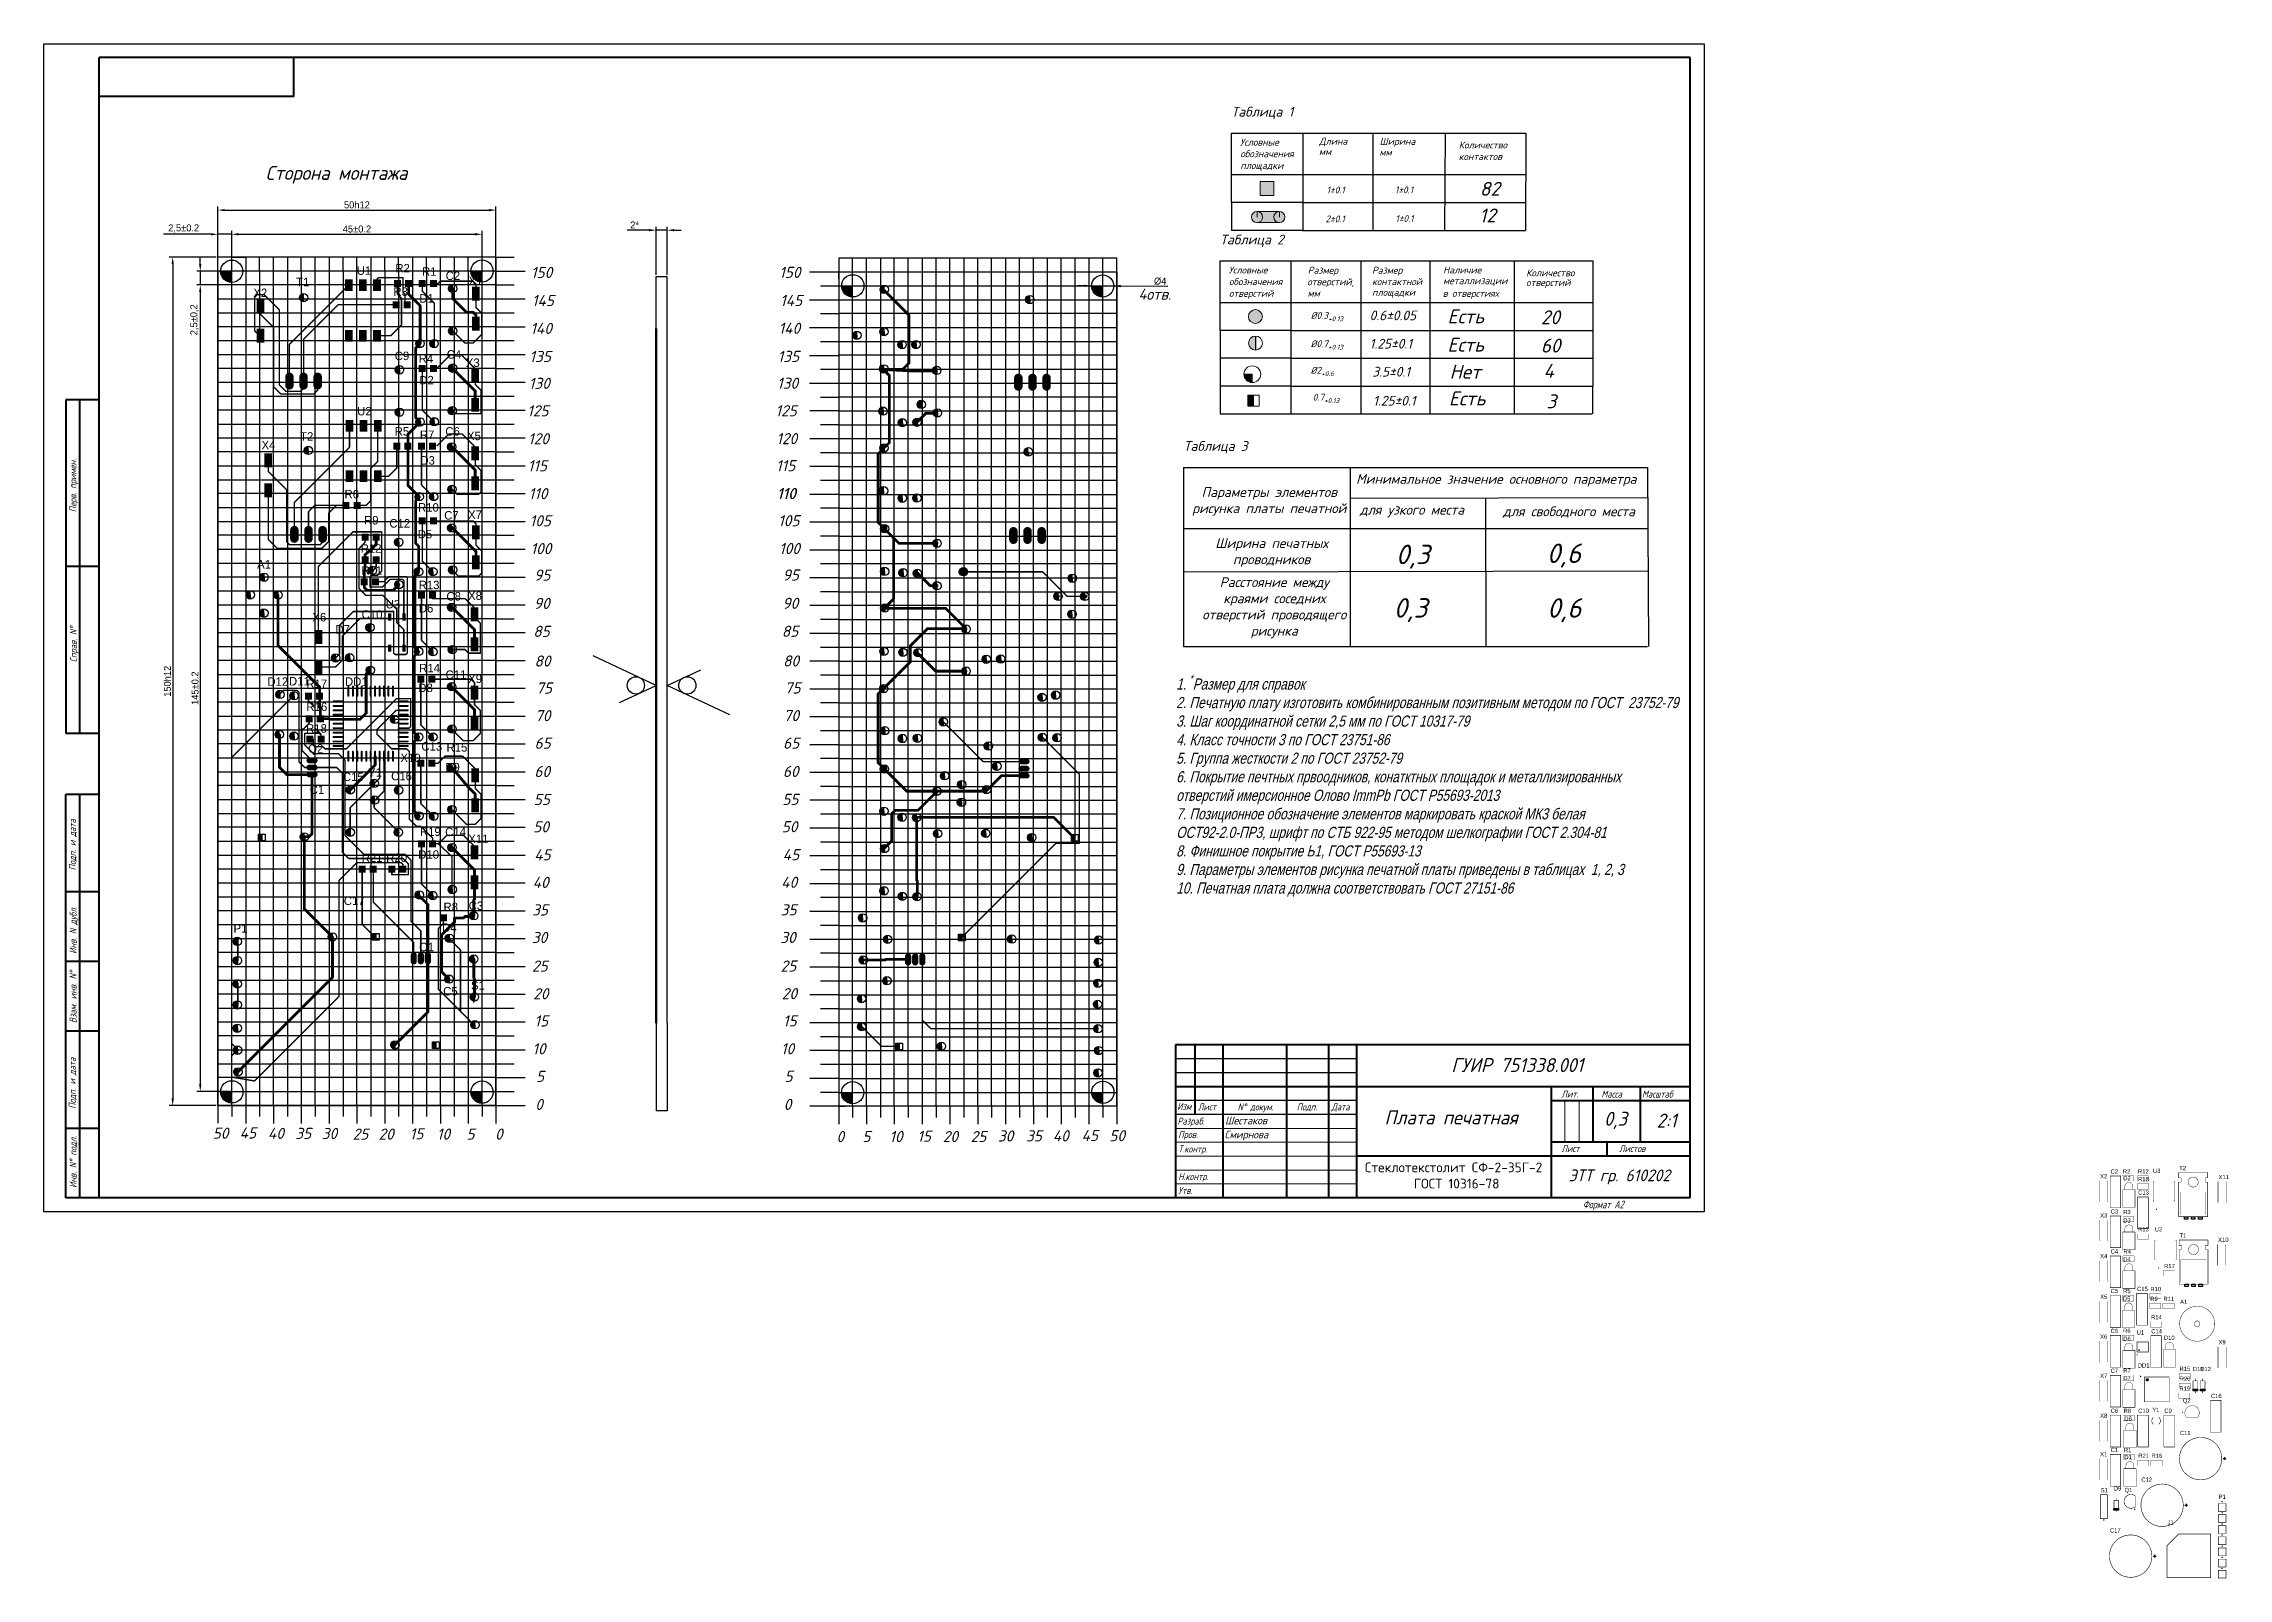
# Model space of a CAD drawing. Header units: millimetres. Extents: x 40 to 3761, y -469 to 920.
# Drawn here: x 2141 to 2926, y -145 to 407 of the extents above; entities that cross this region are included whole.
import ezdxf

# ---------------------------------------------------------------- set-up
doc = ezdxf.new("R2010")
doc.units = ezdxf.units.MM
doc.layers.get('Defpoints').update_dxf_attribs({"color": 5})
for name, color, linetype in [('3-размеры', 6, 'Continuous'), ('BottomLayer', 5, 'Continuous'), ('KONTUR', 7, 'Continuous'), ('MultiLayer', 9, 'Continuous'), ('PDF _Текст', 7, 'Continuous'), ('TopLayer', 1, 'Continuous'), ('TopOverlay', 2, 'Continuous'), ('Слой1', 7, 'Continuous')]:
    doc.layers.add(name, color=color, linetype=linetype)
for name, color, linetype, lineweight in [('Основная', 7, 'Continuous', 40), ('текст', 7, 'Continuous', 30), ('Толстые', 7, 'Continuous', 30), ('тонкая', 7, 'Continuous', 20)]:
    doc.layers.add(name, color=color, linetype=linetype, lineweight=lineweight)
doc.styles.add('ESKD', font='standarteskd.shx', dxfattribs={"width": 0.8, "oblique": 15})
doc.styles.add('PDF ISOCPEUR Italic', font='isocpeui.ttf')
doc.styles.add('стиль1', font='romans.shx', dxfattribs={"width": 0.75, "oblique": 15, "height": 3.5})
doc.dimstyles.new('ISO-25', dxfattribs={"dimtxt": 2.5, "dimasz": 2.5, "dimexe": 1.25, "dimexo": 0.625, "dimtad": 1, "dimtxsty": 'Standard', "dimcen": 2.5, "dimadec": 0, "dimazin": 0, "dimtfac": 1, "dimtmove": 0, "dimatfit": 3, "dimfxl": 1, "dimarcsym": 0})

msp = doc.modelspace()

# ---------------------------------------------------------------- texts
at = {"attachment_point": 1}
for s, width, heights, insert, char_height in [('{\\fGOST type B|b0|i1|c204|p2;Сторона монтажа}', 68.69002, [0], (2220.359, 362.689), 5), ('{\\fGOST type B|b0|i1|c204|p2;4отв.}', 68.69002, [0], (2534.177, 318.582), 4), ('{\\fGOST type B|b0|i1|c204|p2;ГУИР 751338.001}', 68.69002, [0], (2646.706, 41.906), 5), ('{\\fGOST type B|b0|i1|c204|p2;Смирнова}', 68.69002, [0], (2565.188, 15.796), 2.75365), ('{\\fGOST type B|b0|i1|c204|p2;Шестаков}', 68.69002, [0], (2565.363, 20.866), 2.75365), ('{\\fGOST type B|b0|i1|c204|p2;Плата печатная}', 68.69002, [0], (2622.674, 23.071), 5), ('{\\fGOST type B|b0|i1|c204|p2;0,3}', 14.92518, [0], (2701.609, 22.6), 5), ('{\\fGOST type B|b0|i1|c204|p2;2\\fGOST type B|b0|i1|c0|p2;:\\fGOST type B|b0|i1|c204|p2;1}', 14.92518, [0], (2720.496, 21.935), 5), ('{\\fGOST type B|b0|i1|c204|p2;ЭТТ гр. 610202}', 52.85516, [6.5], (2688.875, 1.866), 4.23984)]:
    msp.add_mtext_dynamic_manual_height_columns(s, width=width, gutter_width=50, heights=heights, dxfattribs=dict(at, insert=insert, char_height=char_height))
at = {"color": 0, "lineweight": 20, "insert": (2609.483, 4.367), "char_height": 3.5, "width": 76.0381, "attachment_point": 1}
msp.add_mtext('\\pxqc;{\\fISOCPEUR|b0|i0|c204|p34;Стеклотекстолит СФ-2-35Г-2\\P ГОСТ 10316-78}', dxfattribs=at)
at = {"layer": 'MultiLayer', "color": 0, "lineweight": -2, "insert": (2547.778, 179.776), "char_height": 4, "attachment_point": 1, "style": 'ESKD'}
msp.add_mtext_dynamic_manual_height_columns('\\A1;1. {\\H0.7x;\\S*^ ;}Размер для справок\\P2. Печатную плату изготовить комбинированным позитивным методом по ГОСТ  23752-79\\P3. Шаг координатной сетки 2,5 мм по ГОСТ 10317-79\\P4. Класс точности 3 по ГОСТ 23751-86\\P5. Группа жесткости 2 по ГОСТ 23752-79{\\A0; \\P6. Покрытие печтных првоодников, конатктных площадок и металлизированных отверстий имерсионное Олово ImmPb ГОСТ Р55693-2013\\P7. Позиционное обозначение элементов маркировать краской МК3 белая ОСТ92-2.0-ПР3, шрифт по СТБ 922-95 методом шелкографии ГОСТ 2.304-81\\P8. Финишное покрытие Ь1, ГОСТ Р55693-13\\P9. Параметры элементов рисунка печатной платы приведены в таблицах  1, 2, 3\\P10. Печатная плата должна соответствовать ГОСТ 27151-86}', width=173, gutter_width=50, heights=[0], dxfattribs=at)
at = {"layer": 'PDF _Текст', "color": 0, "attachment_point": 7, "style": 'PDF ISOCPEUR Italic'}
for s, insert, char_height in [('Таблица 1', (2567.611, 379.484), 3.5001), ('Условные', (2570.703, 369.99), 2.5001), ('Длина', (2599.178, 369.795), 2.5001), ('Ширина', (2620.922, 369.596), 2.5001), ('Количество', (2649.365, 368.979), 2.5001), ('обозначения', (2570.838, 365.827), 2.50005), ('площадки', (2570.838, 360.914), 2.5001), ('мм', (2599.087, 366.555), 2.5001), ('мм', (2620.832, 366.356), 2.5001), ('контактов', (2649.365, 364.817), 2.5001), ('\\A1;1%%P0.1', (2601.839, 352.826), 2.45005), ('\\A1;1%%P0.1', (2626.412, 352.87), 2.45005), ('82', (2656.956, 351.969), 5.0001), ('12', (2656.757, 342.377), 5.0001), ('Таблица 2', (2563.528, 333.52), 3.5001), ('\\A1;2%%P0.1', (2601.414, 342.431), 2.45005), ('\\A1;1%%P0.1', (2626.576, 342.557), 2.45005), ('Условные', (2566.62, 324.025), 2.5001), ('обозначения', (2566.755, 319.863), 2.50005), ('отверстий,', (2594.899, 319.113), 2.5001), ('Размер', (2595.095, 323.275), 2.5001), ('контактной', (2618.186, 319.863), 2.5001), ('Размер', (2618.186, 323.275), 2.5001), ('металлизации', (2643.735, 319.488), 2.50005), ('Наличие', (2643.735, 324.025), 2.5001), ('Количество', (2673.598, 323.015), 2.5001), ('отверстий', (2566.755, 314.95), 2.5001), ('мм', (2595.004, 315.7), 2.5001), ('площадки', (2618.186, 315.325), 2.5001), ('в отверстиях', (2643.629, 314.95), 2.50005), ('отверстий', (2673.598, 318.852), 2.5001), ('0.6±0.05', (2617.311, 307.209), 3.5001), ('Есть', (2645.304, 306.108), 5.0001), ('20', (2678.892, 305.776), 5.0001), ('\\A1;%%C0.7{\\H0.7x;\\S^ +0.13;}', (2596.109, 296.688), 2.45005), ('1.25±0.1', (2617.284, 297.035), 3.5001), ('Есть', (2645.277, 295.934), 5.0001), ('Нет', (2646.09, 286.207), 5.0001), ('4', (2679.854, 286.543), 5), ('3.5±0.1', (2618.253, 286.953), 3.5001), ('\\A1;0.7{\\H0.7x;\\S^ +0.13;}', (2596.872, 277.486), 2.45005), ('1.25±0.1', (2618.555, 276.527), 3.5001), ('Есть', (2645.783, 276.593), 5.0001), ('3', (2680.912, 275.545), 5), ('Таблица 3', (2550.441, 259.295), 3.5001), ('Минимальное значение основного параметра', (2612.449, 247.444), 3.50007), ('для узкого места', (2613.795, 236.361), 3.50007), ('для свободного места', (2665.268, 236.188), 3.50007)]:
    msp.add_mtext(s, dxfattribs=dict(at, insert=insert, char_height=char_height))
at = {"layer": 'PDF _Текст', "char_height": 4, "width": 5.41212, "attachment_point": 7, "style": 'PDF ISOCPEUR Italic'}
for s, insert in [('150', (2315.76, 322.391)), ('150', (2405.026, 322.427)), ('145', (2316.093, 312.291)), ('145', (2405.358, 312.327)), ('140', (2315.539, 302.289)), ('140', (2404.804, 302.324)), ('135', (2315.207, 292.182)), ('135', (2404.472, 292.217)), ('130', (2314.988, 282.519)), ('130', (2404.254, 282.555)), ('125', (2314.404, 272.632)), ('125', (2403.669, 272.668)), ('120', (2314.731, 262.615)), ('120', (2403.996, 262.651)), ('115', (2314.613, 252.881)), ('115', (2403.878, 252.917)), ('110', (2314.94, 242.864)), ('110', (2404.205, 242.899)), ('110', (2404.302, 242.89)), ('105', (2315.288, 233.114)), ('105', (2404.65, 233.141)), ('100', (2315.615, 223.097)), ('100', (2404.977, 223.124)), ('95', (2316.886, 213.583)), ('95', (2406.248, 213.61)), ('90', (2316.821, 203.404)), ('90', (2406.183, 203.431)), ('80', (2317.025, 182.675)), ('80', (2406.387, 182.702)), ('75', (2317.607, 172.977)), ('75', (2406.969, 173.004)), ('70', (2317.229, 163.032)), ('70', (2406.591, 163.059)), ('65', (2317.054, 153.144)), ('65', (2406.416, 153.171)), ('60', (2316.988, 142.965)), ('60', (2406.35, 142.992))]:
    msp.add_mtext(s, dxfattribs=dict(at, insert=insert))
at = {"layer": 'PDF _Текст', "color": 0, "attachment_point": 7, "style": 'PDF ISOCPEUR Italic'}
for s, insert, char_height, width in [('\\A1;%%C0.3{\\H0.7x;\\S^ +0.13;}', (2596.136, 306.862), 2.45005, 10.08047), ('60', (2678.865, 295.602), 5.0001, 10.16486), ('\\A1;%%C2{\\H0.7x;\\S^ +0.6;}', (2596.109, 287.153), 2.45005, 6.59082), ('\\pxqc;Параметры элементов \\Pрисунка платы печатной', (2553.915, 236.893), 3.50007, 54.6394), ('\\pxqc;Ширина печатных проводников', (2555.529, 218.535), 3.50007, 53.08399), ('0,3', (2626.763, 217.881), 7, 22.2309), ('0,6', (2681.043, 218.29), 7, 22.2309), ('\\pxqc;Расстояние между краями соседних отверстий проводящего рисунка', (2556.495, 192.847), 3.50007, 53.08399), ('0,3', (2625.954, 198.655), 7, 22.2309), ('0,6', (2681.176, 198.63), 7, 22.2309)]:
    msp.add_mtext(s, dxfattribs=dict(at, insert=insert, char_height=char_height, width=width))
at = {"layer": 'PDF _Текст', "char_height": 4, "attachment_point": 7, "style": 'PDF ISOCPEUR Italic'}
for s, insert in [('85', (2316.586, 193.347)), ('85', (2405.948, 193.374)), ('55', (2316.754, 132.908)), ('55', (2406.116, 132.935)), ('50', (2316.563, 123.09)), ('50', (2405.925, 123.117)), ('45', (2316.923, 113.026)), ('45', (2406.285, 113.053)), ('40', (2316.37, 103.096)), ('40', (2405.732, 103.123)), ('35', (2316.146, 93.175)), ('35', (2405.508, 93.202)), ('30', (2316.037, 83.262)), ('30', (2405.399, 83.288)), ('25', (2316.148, 72.993)), ('25', (2405.51, 73.02)), ('20', (2316.578, 63.056)), ('20', (2405.94, 63.082)), ('15', (2317.009, 53.268)), ('15', (2406.371, 53.295)), ('10', (2316.277, 43.247)), ('10', (2405.639, 43.274)), ('5', (2317.574, 33.332)), ('5', (2406.936, 33.359)), ('0', (2317.292, 23.248)), ('0', (2406.654, 23.275)), ('50', (2201.327, 12.901)), ('45', (2211.02, 12.999)), ('40', (2221.175, 12.846)), ('35', (2231.013, 12.836)), ('30', (2240.518, 12.804)), ('25', (2251.632, 12.583)), ('20', (2260.952, 12.593)), ('15', (2272.168, 12.706)), ('10', (2281.922, 12.58)), ('5', (2292.567, 12.593)), ('0', (2302.862, 12.593)), ('15', (2454.675, 11.81)), ('30', (2483.627, 11.908)), ('35', (2493.734, 11.939)), ('40', (2503.396, 11.949)), ('45', (2513.739, 12.103)), ('50', (2523.699, 12.004)), ('0', (2425.618, 11.697)), ('5', (2434.897, 11.697)), ('10', (2444.633, 11.683)), ('20', (2463.834, 11.697)), ('25', (2473.837, 11.687))]:
    msp.add_mtext(s, dxfattribs=dict(at, insert=insert))
at = {"layer": 'TopOverlay'}
for s, height, p in [('T1', 3.048, (2231.315, 319.432)), ('U1', 3.048, (2253.133, 323.546)), ('R2', 3.048, (2267.022, 324.399)), ('R1', 3.048, (2276.609, 323.195)), ('C2', 3.048, (2285.092, 321.692)), ('X1', 3.048, (2293.34, 319.83)), ('X2', 3.048, (2215.941, 315.564)), ('R3', 3.048, (2266.325, 315.977)), ('D1', 3.048, (2275.602, 313.543)), ('C9', 3.048, (2266.787, 292.884)), ('R4', 3.048, (2275.404, 291.913)), ('C4', 3.048, (2285.494, 293.392)), ('X3', 3.048, (2292.365, 290.433)), ('D2', 3.048, (2275.602, 284.146)), ('U2', 3.048, (2253.281, 273)), ('R5', 3.048, (2266.759, 265.725)), ('R7', 3.048, (2275.817, 264.503)), ('C6', 3.048, (2284.976, 265.721)), ('X5', 3.048, (2292.765, 264.1)), ('X4', 3.048, (2218.908, 260.797)), ('T2', 3.048, (2232.75, 263.913)), ('D3', 3.048, (2276.021, 255.301)), ('R6', 3.048, (2248.743, 243.167)), ('R9', 3.048, (2255.754, 233.774)), ('C12', 3.048, (2264.867, 232.654)), ('R10', 3.048, (2275.155, 238.394)), ('C7', 3.048, (2284.568, 235.543)), ('X7', 3.048, (2293.164, 235.771)), ('D5', 3.048, (2275.052, 228.785)), ('A1', 3.048, (2217.3, 217.91)), ('R12', 3.048, (2254.53, 223.609)), ('R11', 3.048, (2254.784, 215.735)), ('R13', 3.048, (2275.409, 210.502)), ('U3', 3.048, (2263.542, 203.596)), ('D6', 3.048, (2275.459, 202.12)), ('C8', 3.048, (2285.384, 206.434)), ('X8', 3.048, (2293.164, 206.644)), ('X6', 3.048, (2237.171, 198.927)), ('D7', 3.048, (2245.469, 194.537)), ('C10', 3.048, (2254.885, 199.882)), ('R14', 3.048, (2275.562, 180.612)), ('C11', 3.048, (2285.047, 178.254)), ('D12', 3.048, (2220.989, 175.764)), ('D11', 3.048, (2228.75, 175.906)), ('R17', 3.048, (2235.001, 174.978)), ('DD1', 3.048, (2248.898, 175.774)), ('D8', 3.048, (2275.269, 173.528)), ('X9', 3.048, (2293.19, 176.764)), ('R16', 3.048, (2235.026, 166.71)), ('R18', 3.048, (2234.911, 158.926)), ('Q2', 3.048, (2235.672, 151.675)), ('X10', 3.048, (2268.852, 148.342)), ('C13', 3.048, (2276.371, 152.457)), ('R15', 3.048, (2285.413, 152.102)), ('C15', 3.048, (2248.143, 141.521)), ('Y1', 3.048, (2257.233, 143.104)), ('C16', 3.048, (2265.498, 141.777)), ('D9', 3.048, (2284.956, 144.99)), ('C1', 3.048, (2236.243, 136.905)), ('R19', 3.048, (2275.861, 121.795)), ('C14', 3.048, (2284.909, 121.729)), ('X11', 3.048, (2293.227, 119.208)), ('R21', 3.048, (2254.917, 112.409)), ('R20', 3.048, (2263.725, 112.409)), ('D10', 3.048, (2275.235, 113.586)), ('C17', 3.048, (2248.475, 96.932)), ('R8', 3.048, (2284.325, 94.751)), ('C3', 3.048, (2293.377, 95.16)), ('P1', 3.048, (2208.836, 86.983)), ('D4', 3.048, (2283.843, 87.299)), ('Q1', 3.048, (2275.559, 80.338)), ('С5', 3.048, (2284.211, 64.445)), ('S1', 3.048, (2294.181, 66.522)), ('X2', 1.524, (2879.998, -1.336)), ('C2', 1.524, (2883.757, 0.34)), ('R2', 1.524, (2888.152, 0.417)), ('R12', 1.524, (2893.581, 0.417)), ('U3', 1.524, (2898.972, 0.645)), ('T2', 1.524, (2908.421, 1.61)), ('D2', 1.524, (2888.304, -1.996)), ('C13', 1.524, (2893.663, -7.153)), ('R18', 1.524, (2893.613, -2.377)), ('X11', 1.524, (2922.543, -1.59)), ('X3', 1.524, (2879.998, -15.433)), ('C3', 1.524, (2883.757, -14.011)), ('R3', 1.524, (2888.279, -14.188)), ('D3', 1.524, (2888.304, -17.236)), ('R13', 1.524, (2893.613, -20.411)), ('U2', 1.524, (2899.607, -20.437)), ('T1', 1.524, (2908.548, -22.647)), ('X10', 1.524, (2922.416, -24.196)), ('X4', 1.524, (2879.998, -30.038)), ('C4', 1.524, (2883.757, -28.362)), ('D4', 1.524, (2888.304, -31.206)), ('R4', 1.524, (2888.374, -28.412)), ('R17', 1.524, (2902.979, -33.619)), ('X5', 1.524, (2879.998, -44.643)), ('C5', 1.524, (2883.757, -42.586)), ('D5', 1.524, (2888.177, -45.303)), ('R5', 1.524, (2888.247, -42.636)), ('C15', 1.524, (2893.282, -41.824)), ('R9', 1.524, (2898.026, -45.43)), ('R10', 1.524, (2898.058, -41.874)), ('R11', 1.524, (2902.757, -45.43)), ('A1', 1.524, (2908.74, -46.446)), ('R14', 1.524, (2898.312, -52.034)), ('X6', 1.524, (2879.998, -58.994)), ('C6', 1.524, (2883.757, -56.937)), ('R6', 1.524, (2888.247, -56.86)), ('D6', 1.524, (2888.304, -59.781)), ('U1', 1.524, (2893.105, -57.495)), ('C14', 1.524, (2898.362, -57.064)), ('D10', 1.524, (2902.909, -59.4)), ('X9', 1.524, (2922.543, -61.026)), ('C7', 1.524, (2883.757, -71.288)), ('R7', 1.524, (2888.279, -71.211)), ('DD1', 1.524, (2893.511, -69.357)), ('R15', 1.524, (2908.567, -70.576)), ('D11', 1.524, (2913.323, -70.653)), ('D12', 1.524, (2915.99, -70.653)), ('X7', 1.524, (2879.998, -73.091)), ('D7', 1.524, (2888.304, -73.878)), ('R19', 1.524, (2908.472, -77.688)), ('R20', 1.524, (2908.599, -74.132)), ('X8', 1.524, (2879.998, -87.442)), ('C8', 1.524, (2883.757, -85.639)), ('R8', 1.524, (2888.406, -85.689)), ('C10', 1.524, (2893.663, -85.639)), ('Y1', 1.524, (2898.718, -85.359)), ('C9', 1.524, (2903.061, -85.639)), ('Q2', 1.524, (2909.716, -81.981)), ('C16', 1.524, (2919.825, -80.305)), ('D8', 1.524, (2888.685, -88.483)), ('C11', 1.524, (2908.649, -93.64)), ('X1', 1.524, (2879.998, -101.285)), ('C1', 1.524, (2883.757, -99.736)), ('R1', 1.524, (2888.533, -99.786)), ('D1', 1.524, (2888.685, -102.326)), ('R21', 1.524, (2893.708, -101.818)), ('R16', 1.524, (2898.439, -101.818)), ('C12', 1.524, (2894.806, -110.404)), ('S1', 1.524, (2880.201, -114.239)), ('D9', 1.524, (2884.875, -113.579)), ('Q1', 1.524, (2888.761, -114.137)), ('P1', 1.524, (2922.594, -116.577)), ('J1', 1.524, (2904.23, -125.796)), ('C17', 1.524, (2883.503, -128.692))]:
    msp.add_text(s, height=height, dxfattribs=at).set_placement(p)
at = {"layer": 'текст', "style": 'стиль1', "oblique": 15, "width": 0.75}
for s, p in [('Перв. примен.', (2152.316, 238.163)), ('Справ. N%%d', (2152.471, 184.278)), ('Подп. и дата', (2152.137, 109.421)), ('Инв. N дубл.', (2152.381, 79.396)), ('Взам. инв. N%%d', (2152.381, 54.469)), ('Подп. и дата', (2152.087, 23.684)), ('Инв. N%%d подл.', (2152.381, -4.782))]:
    msp.add_text(s, height=2.5, rotation=90, dxfattribs=at).set_placement(p)
for s, height, p in [('Изм', 2.5, (2548.108, 23.262)), ('Лист', 2.5, (2555.584, 23.112)), ('N%%d докум. ', 2.5, (2569.868, 23.112)), ('Подп.', 2.5, (2591.12, 23.112)), ('Дата', 2.5, (2603.571, 23.112)), ('Лит.', 2.5, (2686.281, 27.715)), ('Масса', 2.5, (2700.656, 27.715)), ('Масштаб', 2.5, (2715.248, 27.715)), ('Разраб.', 2.5, (2548.224, 18.011)), ('Пров.', 2.5, (2548.525, 13.179)), ('Т.контр.', 2.5, (2548.525, 7.984)), ('Лист', 2.5, (2686.281, 8.102)), ('Листов', 2.5, (2707.005, 8.102)), ('Н.контр.', 2.5, (2548.525, -1.938)), ('Утв.', 2.5, (2548.525, -6.957)), ('Формат А2', 2.75, (2694.027, -12.1))]:
    msp.add_text(s, height=height, dxfattribs=at).set_placement(p)

# ---------------------------------------------------------------- blocks, each defined once
blk = doc.blocks.new('*U117')
for p, q in [((-7.5, 3.22), (-7.5, -3.22)), ((-2.5, 3.22), (-2.5, -0.78)), ((2.5, 3.22), (2.5, -3.22)), ((7.5, 3.22), (7.5, -0.78))]:
    blk.add_line(p, q)
blk = doc.blocks.new('*U118')
at = {"color": 0, "linetype": 'ByBlock', "lineweight": -2, "transparency": 16777216}
for p in [(0, 0), (20, 0), (40, 0), (60, 0), (80, 0)]:
    blk.add_blockref('*U117', p, dxfattribs=at)
blk = doc.blocks.new('*U119')
blk.add_line((0, 1.97), (0, -1.97))
blk = doc.blocks.new('*U120')
at = {"color": 0, "linetype": 'ByBlock', "lineweight": -2, "transparency": 16777216}
for p in [(0, 0), (10, 0), (20, 0), (30, 0), (40, 0), (50, 0), (60, 0), (70, 0), (80, 0), (90, 0), (100, 0), (110, 0), (120, 0), (130, 0), (140, 0), (150, 0), (160, 0), (170, 0), (180, 0), (190, 0), (200, 0), (210, 0), (220, 0), (230, 0), (240, 0), (250, 0)]:
    blk.add_blockref('*U119', p, dxfattribs=at)
blk = doc.blocks.new('*U121')
blk.add_line((3.25, 0), (-3.25, 0))
blk = doc.blocks.new('*U122')
at = {"color": 0, "linetype": 'ByBlock', "lineweight": -2, "transparency": 16777216}
for p in [(0, 0), (0, -5), (0, -10), (0, -15), (0, -20), (0, -25), (0, -30), (0, -35), (0, -40), (0, -45), (0, -50), (0, -55), (0, -60), (0, -65), (0, -70), (0, -75), (0, -80), (0, -85), (0, -90), (0, -95), (0, -100), (0, -105), (0, -110), (0, -115), (0, -120), (0, -125), (0, -130), (0, -135), (0, -140), (0, -145), (0, -150), (0, -155), (0, -160), (0, -165), (0, -170), (0, -175), (0, -180), (0, -185), (0, -190), (0, -195), (0, -200), (0, -205), (0, -210), (0, -215), (0, -220), (0, -225), (0, -230), (0, -235), (0, -240), (0, -245), (0, -250)]:
    blk.add_blockref('*U121', p, dxfattribs=at)
blk = doc.blocks.new('*U113')
for p, q in [((-50, 5), (50, 5)), ((-50, 0), (50, 0)), ((50, -5), (-50, -5))]:
    blk.add_line(p, q)
blk = doc.blocks.new('*U114')
at = {"color": 0, "linetype": 'ByBlock', "lineweight": -2, "transparency": 16777216}
for p in [(0, 285), (0, 270), (0, 255), (0, 240), (0, 225), (0, 210), (0, 195), (0, 180), (0, 165), (0, 150), (0, 135), (0, 120), (0, 105), (0, 90), (0, 75), (0, 60), (0, 45), (0, 30), (0, 15), (0, 0)]:
    blk.add_blockref('*U113', p, dxfattribs=at)
blk = doc.blocks.new('*U115')
for p, q in [((-5, 152.5), (-5, 147.5)), ((0, -152.5), (0, 152.5)), ((5, -152.5), (5, 152.5)), ((-5, 147.5), (-5, -152.5))]:
    blk.add_line(p, q)
blk = doc.blocks.new('*U116')
at = {"color": 0, "linetype": 'ByBlock', "lineweight": -2, "transparency": 16777216}
for p in [(0, 0), (15, 0), (30, 0), (45, 0), (60, 0), (75, 0), (90, 0)]:
    blk.add_blockref('*U115', p, dxfattribs=at)
blk = doc.blocks.new('*D139')
at = {"layer": '3-размеры', "color": 0, "lineweight": -2, "transparency": 16777216}
for p, q in [((2514.83, 319.59), (2512.33, 319.61)), ((2517.33, 319.57), (2525.33, 319.51)), ((2544.71, 319.36), (2527.83, 319.49))]:
    blk.add_line(p, q, dxfattribs=at)
at = {"layer": '3-размеры', "color": 0, "transparency": 16777216}
for points in [[(2514.83, 320.01), (2514.83, 319.17), (2517.33, 319.57)], [(2527.83, 319.9), (2527.83, 319.07), (2525.33, 319.51)]]:
    blk.add_solid(points, dxfattribs=at)
at = {"layer": 'Defpoints', "color": 0, "transparency": 16777216}
for p in [(2517.33, 319.57), (2525.33, 319.51)]:
    blk.add_point(p, dxfattribs=at)
at = {"layer": '3-размеры', "color": 0, "transparency": 16777216, "insert": (2542.02, 321.25), "char_height": 2.5, "width": 4.1667, "attachment_point": 5, "rotation": 359.55358}
blk.add_mtext('%%C4', dxfattribs=at)
blk = doc.blocks.new('*U125')
for p, q in [((-7.5, 3.22), (-7.5, -3.22)), ((-2.5, 3.22), (-2.5, -0.78)), ((2.5, 3.22), (2.5, -3.22)), ((7.5, 3.22), (7.5, -0.78))]:
    blk.add_line(p, q)
blk = doc.blocks.new('*U126')
at = {"color": 0, "linetype": 'ByBlock', "lineweight": -2, "transparency": 16777216}
for p in [(0, 0), (20, 0), (40, 0), (60, 0), (80, 0)]:
    blk.add_blockref('*U125', p, dxfattribs=at)
blk = doc.blocks.new('*U127')
blk.add_line((0, 1.97), (0, -1.97))
blk = doc.blocks.new('*U128')
at = {"color": 0, "linetype": 'ByBlock', "lineweight": -2, "transparency": 16777216}
for p in [(0, 0), (10, 0), (20, 0), (30, 0), (40, 0), (50, 0), (60, 0), (70, 0), (80, 0), (90, 0), (100, 0), (110, 0), (120, 0), (130, 0), (140, 0), (150, 0), (160, 0), (170, 0), (180, 0), (190, 0), (200, 0), (210, 0), (220, 0), (230, 0), (240, 0), (250, 0)]:
    blk.add_blockref('*U127', p, dxfattribs=at)
blk = doc.blocks.new('*U123')
blk.add_line((3.25, 0), (-3.25, 0))
blk = doc.blocks.new('*U124')
at = {"color": 0, "linetype": 'ByBlock', "lineweight": -2, "transparency": 16777216}
for p in [(0, 0), (0, -5), (0, -10), (0, -15), (0, -20), (0, -25), (0, -30), (0, -35), (0, -40), (0, -45), (0, -50), (0, -55), (0, -60), (0, -65), (0, -70), (0, -75), (0, -80), (0, -85), (0, -90), (0, -95), (0, -100), (0, -105), (0, -110), (0, -115), (0, -120), (0, -125), (0, -130), (0, -135), (0, -140), (0, -145), (0, -150), (0, -155), (0, -160), (0, -165), (0, -170), (0, -175), (0, -180), (0, -185), (0, -190), (0, -195), (0, -200), (0, -205), (0, -210), (0, -215), (0, -220), (0, -225), (0, -230), (0, -235), (0, -240), (0, -245), (0, -250)]:
    blk.add_blockref('*U123', p, dxfattribs=at)
blk = doc.blocks.new('*D136')
at = {"layer": '3-размеры', "color": 0, "lineweight": -2, "transparency": 16777216}
for p, q in [((2203.19, 325.51), (2203.19, 348.06)), ((2205.69, 346.81), (2300.69, 346.81)), ((2303.19, 325.51), (2303.19, 348.06))]:
    blk.add_line(p, q, dxfattribs=at)
at = {"layer": '3-размеры', "color": 0, "transparency": 16777216}
for points in [[(2205.69, 347.23), (2205.69, 346.4), (2203.19, 346.81)], [(2300.69, 347.23), (2300.69, 346.4), (2303.19, 346.81)]]:
    blk.add_solid(points, dxfattribs=at)
at = {"layer": 'Defpoints', "color": 0, "transparency": 16777216}
for p in [(2303.19, 346.81), (2203.19, 324.89), (2303.19, 324.89)]:
    blk.add_point(p, dxfattribs=at)
at = {"layer": '3-размеры', "color": 0, "transparency": 16777216, "insert": (2253.19, 348.69), "char_height": 2.5, "width": 3.75, "attachment_point": 5}
blk.add_mtext('50h12', dxfattribs=at)
blk = doc.blocks.new('*D133')
at = {"layer": '3-размеры', "color": 0, "lineweight": -2, "transparency": 16777216}
for p, q in [((2208.19, 320.51), (2208.19, 339.38)), ((2210.69, 338.13), (2295.69, 338.13)), ((2298.19, 320.51), (2298.19, 339.38))]:
    blk.add_line(p, q, dxfattribs=at)
at = {"layer": '3-размеры', "color": 0, "transparency": 16777216}
for points in [[(2210.69, 338.54), (2210.69, 337.71), (2208.19, 338.13)], [(2295.69, 338.54), (2295.69, 337.71), (2298.19, 338.13)]]:
    blk.add_solid(points, dxfattribs=at)
at = {"layer": 'Defpoints', "color": 0, "transparency": 16777216}
for p in [(2298.19, 338.13), (2208.19, 319.89), (2298.19, 319.89)]:
    blk.add_point(p, dxfattribs=at)
at = {"layer": '3-размеры', "color": 0, "transparency": 16777216, "insert": (2253.19, 340), "char_height": 2.5, "width": 4.1667, "attachment_point": 5}
blk.add_mtext('45%%P0.2', dxfattribs=at)
blk = doc.blocks.new('*D137')
at = {"layer": '3-размеры', "color": 0, "lineweight": -2, "transparency": 16777216}
for p, q in [((2200.69, 338.11), (2183.61, 338.11)), ((2203.19, 320.51), (2203.19, 339.36)), ((2208.19, 338.11), (2203.19, 338.11)), ((2208.19, 320.51), (2208.19, 339.36)), ((2210.69, 338.11), (2213.19, 338.11))]:
    blk.add_line(p, q, dxfattribs=at)
at = {"layer": '3-размеры', "color": 0, "transparency": 16777216}
for points in [[(2200.69, 338.52), (2200.69, 337.69), (2203.19, 338.11)], [(2210.69, 338.52), (2210.69, 337.69), (2208.19, 338.11)]]:
    blk.add_solid(points, dxfattribs=at)
at = {"layer": 'Defpoints', "color": 0, "transparency": 16777216}
for p in [(2203.19, 338.11), (2203.19, 319.89), (2208.19, 319.89)]:
    blk.add_point(p, dxfattribs=at)
at = {"layer": '3-размеры', "color": 0, "transparency": 16777216, "insert": (2190.9, 340.19), "char_height": 2.5, "attachment_point": 5}
blk.add_mtext('2,5%%P0.2', dxfattribs=at)
blk = doc.blocks.new('*D138')
at = {"layer": '3-размеры', "color": 0, "lineweight": -2, "transparency": 16777216}
for p, q in [((2202.57, 329.89), (2185.7, 329.89)), ((2186.95, 327.39), (2186.95, 27.39)), ((2202.57, 24.89), (2185.7, 24.89))]:
    blk.add_line(p, q, dxfattribs=at)
at = {"layer": '3-размеры', "color": 0, "transparency": 16777216}
for points in [[(2186.53, 327.39), (2187.37, 327.39), (2186.95, 329.89)], [(2186.53, 27.39), (2187.37, 27.39), (2186.95, 24.89)]]:
    blk.add_solid(points, dxfattribs=at)
at = {"layer": 'Defpoints', "color": 0, "transparency": 16777216}
for p in [(2203.19, 329.89), (2186.95, 24.89), (2203.19, 24.89)]:
    blk.add_point(p, dxfattribs=at)
at = {"layer": '3-размеры', "color": 0, "transparency": 16777216, "insert": (2185.07, 177.39), "char_height": 2.5, "attachment_point": 5, "rotation": 90}
blk.add_mtext('150h12', dxfattribs=at)
blk = doc.blocks.new('*D134')
at = {"layer": '3-размеры', "color": 0, "lineweight": -2, "transparency": 16777216}
for p, q in [((2207.57, 319.89), (2195.61, 319.89)), ((2196.86, 317.39), (2196.86, 32.42)), ((2207.57, 29.92), (2195.61, 29.92))]:
    blk.add_line(p, q, dxfattribs=at)
at = {"layer": '3-размеры', "color": 0, "transparency": 16777216}
for points in [[(2196.44, 317.39), (2197.28, 317.39), (2196.86, 319.89)], [(2196.44, 32.42), (2197.28, 32.42), (2196.86, 29.92)]]:
    blk.add_solid(points, dxfattribs=at)
at = {"layer": 'Defpoints', "color": 0, "transparency": 16777216}
for p in [(2208.19, 319.89), (2196.86, 29.92), (2208.2, 29.92)]:
    blk.add_point(p, dxfattribs=at)
at = {"layer": '3-размеры', "color": 0, "transparency": 16777216, "insert": (2194.99, 174.91), "char_height": 2.5, "attachment_point": 5, "rotation": 90}
blk.add_mtext('145%%P0.2', dxfattribs=at)
blk = doc.blocks.new('*U129')
for p, q in [((-5, 147.5), (-5, 152.5)), ((0.01, 147.5), (0, 152.5)), ((5, 152.5), (5, -152.5)), ((-5, 147.5), (-5, -152.5)), ((0.01, -152.5), (0.01, 147.5))]:
    blk.add_line(p, q)
blk = doc.blocks.new('*U130')
at = {"color": 0, "linetype": 'ByBlock', "lineweight": -2, "transparency": 16777216}
for p in [(0, 0), (15, 0), (30, 0), (45, 0), (60, 0), (75, 0), (90, 0)]:
    blk.add_blockref('*U129', p, dxfattribs=at)
blk = doc.blocks.new('*U131')
for p, q in [((50, 5), (-50, 5)), ((-50, 0), (50, 0)), ((-50, -5), (50, -5))]:
    blk.add_line(p, q)
blk = doc.blocks.new('*U132')
at = {"color": 0, "linetype": 'ByBlock', "lineweight": -2, "transparency": 16777216}
for p in [(0, 285), (0, 270), (0, 255), (0, 240), (0, 225), (0, 210), (0, 195), (0, 180), (0, 165), (0, 150), (0, 135), (0, 120), (0, 105), (0, 90), (0, 75), (0, 60), (0, 45), (0, 30), (0, 15), (0, 0)]:
    blk.add_blockref('*U131', p, dxfattribs=at)
blk = doc.blocks.new('*D140')
at = {"layer": '3-размеры', "color": 0, "lineweight": -2, "transparency": 16777216}
for p, q in [((2207.57, 324.89), (2195.61, 324.89)), ((2196.86, 327.39), (2196.86, 329.89)), ((2196.86, 324.89), (2196.86, 319.89)), ((2207.57, 319.89), (2195.61, 319.89)), ((2196.86, 317.39), (2196.86, 299.89))]:
    blk.add_line(p, q, dxfattribs=at)
at = {"layer": '3-размеры', "color": 0, "transparency": 16777216}
for points in [[(2196.44, 327.39), (2197.28, 327.39), (2196.86, 324.89)], [(2196.44, 317.39), (2197.28, 317.39), (2196.86, 319.89)]]:
    blk.add_solid(points, dxfattribs=at)
at = {"layer": 'Defpoints', "color": 0, "transparency": 16777216}
for p in [(2208.2, 324.89), (2196.86, 319.89), (2208.2, 319.89)]:
    blk.add_point(p, dxfattribs=at)
at = {"layer": '3-размеры', "color": 0, "transparency": 16777216, "insert": (2194.78, 307.39), "char_height": 2.5, "width": 5.4167, "attachment_point": 5, "rotation": 90}
blk.add_mtext('2,5%%P0,2', dxfattribs=at)
blk = doc.blocks.new('*D135')
at = {"layer": '3-размеры', "color": 0, "lineweight": -2, "transparency": 16777216}
for p, q in [((2358.24, 339.59), (2350.33, 339.59)), ((2360.74, 323.58), (2360.74, 340.84)), ((2364.74, 339.59), (2360.74, 339.59)), ((2364.74, 323.58), (2364.74, 340.84)), ((2367.24, 339.59), (2369.74, 339.59))]:
    blk.add_line(p, q, dxfattribs=at)
at = {"layer": '3-размеры', "color": 0, "transparency": 16777216}
for points in [[(2358.24, 340.01), (2358.24, 339.18), (2360.74, 339.59)], [(2367.24, 340.01), (2367.24, 339.18), (2364.74, 339.59)]]:
    blk.add_solid(points, dxfattribs=at)
at = {"layer": 'Defpoints', "color": 0, "transparency": 16777216}
for p in [(2360.74, 339.59), (2360.74, 322.96), (2364.74, 322.96)]:
    blk.add_point(p, dxfattribs=at)
at = {"layer": '3-размеры', "color": 0, "transparency": 16777216, "insert": (2353.03, 341.47), "char_height": 2.5, "attachment_point": 5}
blk.add_mtext('2*', dxfattribs=at)

# ---------------------------------------------------------------- dimensions: what is measured, and where the dimension line sits
at = {"layer": '3-размеры'}
for base, p1, p2, text, picture, middle in [((2303.192, 346.813), (2203.192, 324.89), (2303.192, 324.89), '50h12', '*D136', (2253.192, 346.813)), ((2298.192, 338.128), (2208.192, 319.89), (2298.192, 319.89), '45%%P0.2', '*D133', (2253.192, 338.128))]:
    dim = msp.add_linear_dim(base=base, p1=p1, p2=p2, text=text, dimstyle='ISO-25', dxfattribs=at)
    dim.commit()
    dim.dimension.update_dxf_attribs({"geometry": picture, "text_midpoint": middle, "dimtype": 160})
for base, p1, p2, text, picture, middle in [((2203.192, 338.107), (2208.192, 319.89), (2203.192, 319.89), '2,<>%%P0.2', '*D137', (2190.901, 340.19)), ((2360.742, 339.594), (2364.742, 322.957), (2360.742, 322.957), '2*', '*D135', (2353.034, 341.469))]:
    dim = msp.add_linear_dim(base=base, p1=p1, p2=p2, text=text, dimstyle='ISO-25', dxfattribs=at)
    dim.commit()
    dim.dimension.update_dxf_attribs({"geometry": picture, "text_midpoint": middle})
for base, p1, p2, text, picture, middle in [((2186.95, 24.89), (2203.192, 329.89), (2203.192, 24.89), '150h12', '*D138', (2185.075, 177.39)), ((2196.861, 319.89), (2208.198, 324.89), (2208.198, 319.89), '2,5%%P0,2', '*D140', (2194.777, 307.39)), ((2196.861, 29.924), (2208.192, 319.89), (2208.198, 29.924), '145%%P0.2', '*D134', (2194.986, 174.907))]:
    dim = msp.add_linear_dim(base=base, p1=p1, p2=p2, angle=90, text=text, dimstyle='ISO-25', dxfattribs=at)
    dim.commit()
    dim.dimension.update_dxf_attribs({"geometry": picture, "text_midpoint": middle})
dim = msp.add_diameter_dim_2p(p1=(2517.332, 319.57), p2=(2525.331, 319.507), text='%%C4', dimstyle='ISO-25', dxfattribs=at)
dim.commit()
dim.dimension.update_dxf_attribs({"geometry": '*D139', "text_midpoint": (2542.001, 319.377), "dimtype": 163})

# ---------------------------------------------------------------- hatches: boundary and pattern name
h = msp.add_hatch(color=256)
h.dxf.hatch_style = 1
h.paths.add_polyline_path([(2234.018, 316.822, 0.4142136), (2232.518, 315.322, 0.4142136), (2234.018, 313.822), (2234.018, 315.322)])
h = msp.add_hatch(color=256)
h.dxf.hatch_style = 1
h.paths.add_polyline_path([(2287.562, 320.158, 0.4142136), (2286.062, 318.658, 0.4142136), (2287.562, 317.158), (2287.562, 318.658)])
h = msp.add_hatch(color=256)
h.dxf.hatch_style = 1
h.paths.add_polyline_path([(2442.796, 319.783, 0.4142136), (2441.296, 318.283, 0.4142136), (2442.796, 316.783), (2442.796, 318.283)])
h = msp.add_hatch(color=256)
h.dxf.hatch_style = 1
h.paths.add_polyline_path([(2495.137, 316.165, 0.4142136), (2493.637, 314.665, 0.4142136), (2495.137, 313.165), (2495.137, 314.665)])
h = msp.add_hatch(color=256)
h.dxf.hatch_style = 1
h.paths.add_polyline_path([(2578.742, 308.528, 1), (2573.742, 308.528, 1)])
h.paths.add_polyline_path([(2576.303, 301.508, 0.4142136), (2573.803, 299.008, 0.4142136), (2576.303, 296.508)])
h = msp.add_hatch(color=256)
h.dxf.hatch_style = 1
h.paths.add_polyline_path([(2275.856, 300.342, 0.4142136), (2274.356, 298.842, 0.4142136), (2275.856, 297.342), (2275.856, 298.842)])
h = msp.add_hatch(color=256)
h.dxf.hatch_style = 1
h.paths.add_polyline_path([(2280.928, 300.342, 0.4142136), (2279.428, 298.842, 0.4142136), (2280.928, 297.342), (2280.928, 298.842)])
h = msp.add_hatch(color=256)
h.dxf.hatch_style = 1
h.paths.add_polyline_path([(2287.562, 304.836, 0.4142136), (2286.062, 303.336, 0.4142136), (2287.562, 301.836), (2287.562, 303.336)])
h = msp.add_hatch(color=256)
h.dxf.hatch_style = 1
h.paths.add_polyline_path([(2432.953, 303.291, 0.4142136), (2431.453, 301.791, 0.4142136), (2432.953, 300.291), (2432.953, 301.791)])
h = msp.add_hatch(color=256)
h.dxf.hatch_style = 1
h.paths.add_polyline_path([(2442.71, 304.604, 0.4142136), (2441.21, 303.104, 0.4142136), (2442.71, 301.604), (2442.71, 303.104)])
h = msp.add_hatch(color=256)
h.dxf.hatch_style = 1
h.paths.add_polyline_path([(2449.212, 299.935, 0.4142136), (2447.712, 298.435, 0.4142136), (2449.212, 296.935), (2449.212, 298.435)])
h = msp.add_hatch(color=256)
h.dxf.hatch_style = 1
h.paths.add_polyline_path([(2454.218, 299.977, 0.4142136), (2452.718, 298.477, 0.4142136), (2454.218, 296.977), (2454.218, 298.477)])
h = msp.add_hatch(color=256)
h.dxf.hatch_style = 1
h.paths.add_polyline_path([(2268.469, 290.884, 0.4142136), (2266.969, 289.384, 0.4142136), (2268.469, 287.884), (2268.469, 289.384)])
h = msp.add_hatch(color=256)
h.dxf.hatch_style = 1
h.paths.add_polyline_path([(2287.63, 291.48, 0.4142136), (2286.13, 289.98, 0.4142136), (2287.63, 288.48), (2287.63, 289.98)])
h = msp.add_hatch(color=256)
h.dxf.hatch_style = 1
h.paths.add_polyline_path([(2442.644, 291.204, 0.4142136), (2441.144, 289.704, 0.4142136), (2442.644, 288.204), (2442.644, 289.704)])
h = msp.add_hatch(color=256)
h.dxf.hatch_style = 1
h.paths.add_polyline_path([(2461.662, 290.67, 0.4142136), (2460.162, 289.17, 0.4142136), (2461.662, 287.67), (2461.662, 289.17)])
h = msp.add_hatch(color=256)
h.dxf.hatch_style = 1
h.paths.add_polyline_path([(2575.206, 287.973), (2572.106, 287.973, 0.4142136), (2575.206, 284.873)])
h = msp.add_hatch(color=256)
h.dxf.hatch_style = 1
h.paths.add_polyline_path([(2268.489, 275.647, 0.4142136), (2266.989, 274.147, 0.4142136), (2268.489, 272.647), (2268.489, 274.147)])
h = msp.add_hatch(color=256)
h.dxf.hatch_style = 1
h.paths.add_polyline_path([(2287.5, 276.178, 0.4142136), (2286, 274.678, 0.4142136), (2287.5, 273.178), (2287.5, 274.678)])
h = msp.add_hatch(color=256)
h.dxf.hatch_style = 1
h.paths.add_polyline_path([(2442.357, 276.025, 0.4142136), (2440.857, 274.525, 0.4142136), (2442.357, 273.025), (2442.357, 274.525)])
h = msp.add_hatch(color=256)
h.dxf.hatch_style = 1
h.paths.add_polyline_path([(2456.094, 278.451, 0.4142136), (2454.594, 276.951, 0.4142136), (2456.094, 275.451), (2456.094, 276.951)])
h = msp.add_hatch(color=256)
h.dxf.hatch_style = 1
h.paths.add_polyline_path([(2461.916, 275.397, 0.4142136), (2460.416, 273.897, 0.4142136), (2461.916, 272.397), (2461.916, 273.897)])
h = msp.add_hatch(color=256)
h.dxf.hatch_style = 1
h.paths.add_polyline_path([(2275.898, 272.156, 0.4142136), (2274.398, 270.656, 0.4142136), (2275.898, 269.156), (2275.898, 270.656)])
h = msp.add_hatch(color=256)
h.dxf.hatch_style = 1
h.paths.add_polyline_path([(2280.973, 272.198, 0.4142136), (2279.473, 270.698, 0.4142136), (2280.973, 269.198), (2280.973, 270.698)])
h = msp.add_hatch(color=256)
h.dxf.hatch_style = 1
h.paths.add_polyline_path([(2449.309, 271.883, 0.4142136), (2447.809, 270.383, 0.4142136), (2449.309, 268.883), (2449.309, 270.383)])
h = msp.add_hatch(color=256)
h.dxf.hatch_style = 1
h.paths.add_polyline_path([(2454.587, 272.009, 0.4142136), (2453.087, 270.509, 0.4142136), (2454.587, 269.009), (2454.587, 270.509)])
h = msp.add_hatch(color=256)
h.dxf.hatch_style = 1
h.paths.add_polyline_path([(2235.706, 261.882, 0.4142136), (2234.206, 260.382, 0.4142136), (2235.706, 258.882), (2235.706, 260.382)])
h = msp.add_hatch(color=256)
h.dxf.hatch_style = 1
h.paths.add_polyline_path([(2287.29, 263.165, 0.4142136), (2285.79, 261.665, 0.4142136), (2287.29, 260.165), (2287.29, 261.665)])
h = msp.add_hatch(color=256)
h.dxf.hatch_style = 1
h.paths.add_polyline_path([(2442.709, 262.792, 0.4142136), (2441.209, 261.292, 0.4142136), (2442.709, 259.792), (2442.709, 261.292)])
h = msp.add_hatch(color=256)
h.dxf.hatch_style = 1
h.paths.add_polyline_path([(2494.645, 261.402, 0.4142136), (2493.145, 259.902, 0.4142136), (2494.645, 258.402), (2494.645, 259.902)])
h = msp.add_hatch(color=256)
h.dxf.hatch_style = 1
h.paths.add_polyline_path([(2275.578, 245.261, 0.4142136), (2274.078, 243.761, 0.4142136), (2275.578, 242.261), (2275.578, 243.761)])
h = msp.add_hatch(color=256)
h.dxf.hatch_style = 1
h.paths.add_polyline_path([(2280.772, 245.286, 0.4142136), (2279.272, 243.786, 0.4142136), (2280.772, 242.286), (2280.772, 243.786)])
h = msp.add_hatch(color=256)
h.dxf.hatch_style = 1
h.paths.add_polyline_path([(2287.37, 247.921, 0.4142136), (2285.87, 246.421, 0.4142136), (2287.37, 244.921), (2287.37, 246.421)])
h = msp.add_hatch(color=256)
h.dxf.hatch_style = 1
h.paths.add_polyline_path([(2442.561, 247.399, 0.4142136), (2441.061, 245.899, 0.4142136), (2442.561, 244.399), (2442.561, 245.899)])
h = msp.add_hatch(color=256)
h.dxf.hatch_style = 1
h.paths.add_polyline_path([(2449.271, 244.698, 0.4142136), (2447.771, 243.198, 0.4142136), (2449.271, 241.698), (2449.271, 243.198)])
h = msp.add_hatch(color=256)
h.dxf.hatch_style = 1
h.paths.add_polyline_path([(2454.552, 244.774, 0.4142136), (2453.052, 243.274, 0.4142136), (2454.552, 241.774), (2454.552, 243.274)])
h = msp.add_hatch(color=256)
h.dxf.hatch_style = 1
h.paths.add_polyline_path([(2268.222, 228.888, 0.4142136), (2266.722, 227.388, 0.4142136), (2268.222, 225.888), (2268.222, 227.388)])
h = msp.add_hatch(color=256)
h.dxf.hatch_style = 1
h.paths.add_polyline_path([(2287.246, 234.023, 0.4142136), (2285.746, 232.523, 0.4142136), (2287.246, 231.023), (2287.246, 232.523)])
h = msp.add_hatch(color=256)
h.dxf.hatch_style = 1
h.paths.add_polyline_path([(2442.894, 233.783, 0.4142136), (2441.394, 232.283, 0.4142136), (2442.894, 230.783), (2442.894, 232.283)])
h = msp.add_hatch(color=256)
h.dxf.hatch_style = 1
h.paths.add_polyline_path([(2461.8, 228.496, 0.4142136), (2460.3, 226.996, 0.4142136), (2461.8, 225.496), (2461.8, 226.996)])
h = msp.add_hatch(color=256)
h.dxf.hatch_style = 1
h.paths.add_polyline_path([(2219.797, 216.31, 0.4142136), (2218.297, 214.81, 0.4142136), (2219.797, 213.31), (2219.797, 214.81)])
h = msp.add_hatch(color=256)
h.dxf.hatch_style = 1
h.paths.add_polyline_path([(2258.776, 218.75, 0.4142136), (2257.276, 217.25, 0.4142136), (2258.776, 215.75), (2258.776, 217.25)])
h = msp.add_hatch(color=256)
h.dxf.hatch_style = 1
h.paths.add_polyline_path([(2268.283, 213.659, 0.4142136), (2266.783, 212.159, 0.4142136), (2268.283, 210.659), (2268.283, 212.159)])
h = msp.add_hatch(color=256)
h.dxf.hatch_style = 1
h.paths.add_polyline_path([(2275.332, 218.293, 0.4142136), (2273.832, 216.793, 0.4142136), (2275.332, 215.293), (2275.332, 216.793)])
h = msp.add_hatch(color=256)
h.dxf.hatch_style = 1
h.paths.add_polyline_path([(2280.502, 218.327, 0.4142136), (2279.002, 216.827, 0.4142136), (2280.502, 215.327), (2280.502, 216.827)])
h = msp.add_hatch(color=256)
h.dxf.hatch_style = 1
h.paths.add_polyline_path([(2287.594, 218.956, 0.4142136), (2286.094, 217.456, 0.4142136), (2287.594, 215.956), (2287.594, 217.456)])
h = msp.add_hatch(color=256)
h.dxf.hatch_style = 1
h.paths.add_polyline_path([(2442.924, 218.396, 0.4142136), (2441.424, 216.896, 0.4142136), (2442.924, 215.396), (2442.924, 216.896)])
h = msp.add_hatch(color=256)
h.dxf.hatch_style = 1
h.paths.add_polyline_path([(2449.56, 217.929, 0.4142136), (2448.06, 216.429, 0.4142136), (2449.56, 214.929), (2449.56, 216.429)])
h = msp.add_hatch(color=256)
h.dxf.hatch_style = 1
h.paths.add_polyline_path([(2454.74, 217.708, 0.4142136), (2453.24, 216.208, 0.4142136), (2454.74, 214.708), (2454.74, 216.208)])
h = msp.add_hatch(color=256)
h.dxf.hatch_style = 1
h.paths.add_polyline_path([(2461.747, 213.245, 0.4142136), (2460.247, 211.745, 0.4142136), (2461.747, 210.245), (2461.747, 211.745)])
h = msp.add_hatch(color=256)
h.dxf.hatch_style = 1
h.paths.add_polyline_path([(2469.75, 216.792, 1), (2472.75, 216.792, 1)])
h = msp.add_hatch(color=256)
h.dxf.hatch_style = 1
h.paths.add_polyline_path([(2510.376, 215.962, 0.4142136), (2508.876, 214.462, 0.4142136), (2510.376, 212.962), (2510.376, 214.462)])
h = msp.add_hatch(color=256)
h.dxf.hatch_style = 1
h.paths.add_polyline_path([(2214.808, 209.944, 0.4142136), (2213.308, 208.444, 0.4142136), (2214.808, 206.944), (2214.808, 208.444)])
h = msp.add_hatch(color=256)
h.dxf.hatch_style = 1
h.paths.add_polyline_path([(2224.861, 209.912, 0.4142136), (2223.361, 208.412, 0.4142136), (2224.861, 206.912), (2224.861, 208.412)])
h = msp.add_hatch(color=256)
h.dxf.hatch_style = 1
h.paths.add_polyline_path([(2287.234, 205.475, 0.4142136), (2285.734, 203.975, 0.4142136), (2287.234, 202.475), (2287.234, 203.975)])
h = msp.add_hatch(color=256)
h.dxf.hatch_style = 1
h.paths.add_polyline_path([(2442.98, 205.236, 0.4142136), (2441.48, 203.736, 0.4142136), (2442.98, 202.236), (2442.98, 203.736)])
h = msp.add_hatch(color=256)
h.dxf.hatch_style = 1
h.paths.add_polyline_path([(2505.297, 209.428, 0.4142136), (2503.797, 207.928, 0.4142136), (2505.297, 206.428), (2505.297, 207.928)])
h = msp.add_hatch(color=256)
h.dxf.hatch_style = 1
h.paths.add_polyline_path([(2514.895, 209.413, 0.4142136), (2513.395, 207.913, 0.4142136), (2514.895, 206.413), (2514.895, 207.913)])
h = msp.add_hatch(color=256)
h.dxf.hatch_style = 1
h.paths.add_polyline_path([(2219.758, 203.392, 0.4142136), (2218.258, 201.892, 0.4142136), (2219.758, 200.392), (2219.758, 201.892)])
h = msp.add_hatch(color=256)
h.dxf.hatch_style = 1
h.paths.add_polyline_path([(2257.898, 198.195, 0.4142136), (2256.398, 196.695, 0.4142136), (2257.898, 195.195), (2257.898, 196.695)])
h = msp.add_hatch(color=256)
h.dxf.hatch_style = 1
h.paths.add_polyline_path([(2472.246, 197.664, 0.4142136), (2470.746, 196.164, 0.4142136), (2472.246, 194.664), (2472.246, 196.164)])
h = msp.add_hatch(color=256)
h.dxf.hatch_style = 1
h.paths.add_polyline_path([(2510.267, 203.016, 0.4142136), (2508.767, 201.516, 0.4142136), (2510.267, 200.016), (2510.267, 201.516)])
h = msp.add_hatch(color=256)
h.dxf.hatch_style = 1
h.paths.add_polyline_path([(2275.36, 189.634, 0.4142136), (2273.86, 188.134, 0.4142136), (2275.36, 186.634), (2275.36, 188.134)])
h = msp.add_hatch(color=256)
h.dxf.hatch_style = 1
h.paths.add_polyline_path([(2280.534, 189.526, 0.4142136), (2279.034, 188.026, 0.4142136), (2280.534, 186.526), (2280.534, 188.026)])
h = msp.add_hatch(color=256)
h.dxf.hatch_style = 1
h.paths.add_polyline_path([(2287.538, 190.289, 0.4142136), (2286.038, 188.789, 0.4142136), (2287.538, 187.289), (2287.538, 188.789)])
h = msp.add_hatch(color=256)
h.dxf.hatch_style = 1
h.paths.add_polyline_path([(2442.685, 189.664, 0.4142136), (2441.185, 188.164, 0.4142136), (2442.685, 186.664), (2442.685, 188.164)])
h = msp.add_hatch(color=256)
h.dxf.hatch_style = 1
h.paths.add_polyline_path([(2449.491, 189.3, 0.4142136), (2447.991, 187.8, 0.4142136), (2449.491, 186.3), (2449.491, 187.8)])
h = msp.add_hatch(color=256)
h.dxf.hatch_style = 1
h.paths.add_polyline_path([(2454.96, 189.178, 0.4142136), (2453.46, 187.678, 0.4142136), (2454.96, 186.178), (2454.96, 187.678)])
h = msp.add_hatch(color=256)
h.dxf.hatch_style = 1
h.paths.add_polyline_path([(2245.514, 187.288, 0.4142136), (2244.014, 185.788, 0.4142136), (2245.514, 184.288), (2245.514, 185.788)])
h = msp.add_hatch(color=256)
h.dxf.hatch_style = 1
h.paths.add_polyline_path([(2250.621, 187.345, 0.4142136), (2249.121, 185.845, 0.4142136), (2250.621, 184.345), (2250.621, 185.845)])
h = msp.add_hatch(color=256)
h.dxf.hatch_style = 1
h.paths.add_polyline_path([(2258.001, 182.88, 0.4142136), (2256.501, 181.38, 0.4142136), (2258.001, 179.88)])
h = msp.add_hatch(color=256)
h.dxf.hatch_style = 1
h.paths.add_polyline_path([(2472.212, 182.548, 0.4142136), (2470.712, 181.048, 0.4142136), (2472.212, 179.548), (2472.212, 181.048)])
h = msp.add_hatch(color=256)
h.dxf.hatch_style = 1
h.paths.add_polyline_path([(2479.45, 186.811, 0.4142136), (2477.95, 185.311, 0.4142136), (2479.45, 183.811), (2479.45, 185.311)])
h = msp.add_hatch(color=256)
h.dxf.hatch_style = 1
h.paths.add_polyline_path([(2484.676, 186.872, 0.4142136), (2483.176, 185.372, 0.4142136), (2484.676, 183.872), (2484.676, 185.372)])
h = msp.add_hatch(color=256)
h.dxf.hatch_style = 1
h.paths.add_polyline_path([(2225.513, 174.18, 0.4142136), (2224.013, 172.68, 0.4142136), (2225.513, 171.18), (2225.513, 172.68)])
h = msp.add_hatch(color=256)
h.dxf.hatch_style = 1
h.paths.add_polyline_path([(2230.587, 173.694, 0.4142136), (2229.087, 172.194, 0.4142136), (2230.587, 170.694), (2230.587, 172.194)])
h = msp.add_hatch(color=256)
h.dxf.hatch_style = 1
h.paths.add_polyline_path([(2287.303, 176.947, 0.4142136), (2285.803, 175.447, 0.4142136), (2287.303, 173.947), (2287.303, 175.447)])
h = msp.add_hatch(color=256)
h.dxf.hatch_style = 1
h.paths.add_polyline_path([(2442.618, 176.235, 0.4142136), (2441.118, 174.735, 0.4142136), (2442.618, 173.235), (2442.618, 174.735)])
h = msp.add_hatch(color=256)
h.dxf.hatch_style = 1
h.paths.add_polyline_path([(2499.523, 173.144, 0.4142136), (2498.023, 171.644, 0.4142136), (2499.523, 170.144), (2499.523, 171.644)])
h = msp.add_hatch(color=256)
h.dxf.hatch_style = 1
h.paths.add_polyline_path([(2504.407, 173.909, 0.4142136), (2502.907, 172.409, 0.4142136), (2504.407, 170.909), (2504.407, 172.409)])
h = msp.add_hatch(color=256)
h.dxf.hatch_style = 1
h.paths.add_polyline_path([(2266.714, 165.162, 0.4142136), (2265.214, 163.662, 0.4142136), (2266.714, 162.162), (2266.714, 163.662)])
h = msp.add_hatch(color=256)
h.dxf.hatch_style = 1
h.paths.add_polyline_path([(2225.239, 159.787, 0.4142136), (2223.739, 158.287, 0.4142136), (2225.239, 156.787), (2225.239, 158.287)])
h = msp.add_hatch(color=256)
h.dxf.hatch_style = 1
h.paths.add_polyline_path([(2230.575, 159.168, 0.4142136), (2229.075, 157.668, 0.4142136), (2230.575, 156.168), (2230.575, 157.668)])
h = msp.add_hatch(color=256)
h.dxf.hatch_style = 1
h.paths.add_polyline_path([(2275.441, 158.877, 0.4142136), (2273.941, 157.377, 0.4142136), (2275.441, 155.877), (2275.441, 157.377)])
h = msp.add_hatch(color=256)
h.dxf.hatch_style = 1
h.paths.add_polyline_path([(2280.556, 158.877, 0.4142136), (2279.056, 157.377, 0.4142136), (2280.556, 155.877), (2280.556, 157.377)])
h = msp.add_hatch(color=256)
h.dxf.hatch_style = 1
h.paths.add_polyline_path([(2287.426, 161.687, 0.4142136), (2285.926, 160.187, 0.4142136), (2287.426, 158.687), (2287.426, 160.187)])
h = msp.add_hatch(color=256)
h.dxf.hatch_style = 1
h.paths.add_polyline_path([(2442.962, 161.109, 0.4142136), (2441.462, 159.609, 0.4142136), (2442.962, 158.109), (2442.962, 159.609)])
h = msp.add_hatch(color=256)
h.dxf.hatch_style = 1
h.paths.add_polyline_path([(2449.328, 158.327, 0.4142136), (2447.828, 156.827, 0.4142136), (2449.328, 155.327), (2449.328, 156.827)])
h = msp.add_hatch(color=256)
h.dxf.hatch_style = 1
h.paths.add_polyline_path([(2454.728, 158.44, 0.4142136), (2453.228, 156.94, 0.4142136), (2454.728, 155.44), (2454.728, 156.94)])
h = msp.add_hatch(color=256)
h.dxf.hatch_style = 1
h.paths.add_polyline_path([(2463.994, 164.301, 0.4142136), (2462.494, 162.801, 0.4142136), (2463.994, 161.301), (2463.994, 162.801)])
h = msp.add_hatch(color=256)
h.dxf.hatch_style = 1
h.paths.add_polyline_path([(2499.67, 158.749, 0.4142136), (2498.17, 157.249, 0.4142136), (2499.67, 155.749), (2499.67, 157.249)])
h = msp.add_hatch(color=256)
h.dxf.hatch_style = 1
h.paths.add_polyline_path([(2504.946, 158.57, 0.4142136), (2503.446, 157.07, 0.4142136), (2504.946, 155.57), (2504.946, 157.07)])
h = msp.add_hatch(color=256)
h.dxf.hatch_style = 1
h.paths.add_polyline_path([(2480.249, 155.602, 0.4142136), (2478.749, 154.102, 0.4142136), (2480.249, 152.602), (2480.249, 154.102)])
h = msp.add_hatch(color=256)
h.dxf.hatch_style = 1
h.paths.add_polyline_path([(2259.396, 142.164, 0.4142136), (2257.896, 140.664, 0.4142136), (2259.396, 139.164), (2259.396, 140.664)])
h = msp.add_hatch(color=256)
h.dxf.hatch_style = 1
h.paths.add_polyline_path([(2287.249, 147.937, 0.4142136), (2285.749, 146.437, 0.4142136), (2287.249, 144.937), (2287.249, 146.437)])
h = msp.add_hatch(color=256)
h.dxf.hatch_style = 1
h.paths.add_polyline_path([(2442.849, 147.313, 0.4142136), (2441.349, 145.813, 0.4142136), (2442.849, 144.313), (2442.849, 145.813)])
h = msp.add_hatch(color=256)
h.dxf.hatch_style = 1
h.paths.add_polyline_path([(2464.495, 144.939, 0.4142136), (2462.995, 143.439, 0.4142136), (2464.495, 141.939), (2464.495, 143.439)])
h = msp.add_hatch(color=256)
h.dxf.hatch_style = 1
h.paths.add_polyline_path([(2470.626, 141.745, 0.4142136), (2469.126, 140.245, 0.4142136), (2470.626, 138.745), (2470.626, 140.245)])
h = msp.add_hatch(color=256)
h.dxf.hatch_style = 1
h.paths.add_polyline_path([(2483.278, 148.372, 0.4142136), (2481.778, 146.872, 0.4142136), (2483.278, 145.372), (2483.278, 146.872)])
h = msp.add_hatch(color=256)
h.dxf.hatch_style = 1
h.paths.add_polyline_path([(2250.812, 139.818, 0.4142136), (2249.312, 138.318, 0.4142136), (2250.812, 136.818), (2250.812, 138.318)])
h = msp.add_hatch(color=256)
h.dxf.hatch_style = 1
h.paths.add_polyline_path([(2259.551, 136.159, 0.4142136), (2258.051, 134.659, 0.4142136), (2259.551, 133.159), (2259.551, 134.659)])
h = msp.add_hatch(color=256)
h.dxf.hatch_style = 1
h.paths.add_polyline_path([(2268.158, 139.73, 0.4142136), (2266.658, 138.23, 0.4142136), (2268.158, 136.73), (2268.158, 138.23)])
h = msp.add_hatch(color=256)
h.dxf.hatch_style = 1
h.paths.add_polyline_path([(2461.717, 139.357, 0.4142136), (2460.217, 137.857, 0.4142136), (2461.717, 136.357), (2461.717, 137.857)])
h = msp.add_hatch(color=256)
h.dxf.hatch_style = 1
h.paths.add_polyline_path([(2470.57, 135.399, 0.4142136), (2469.07, 133.899, 0.4142136), (2470.57, 132.399), (2470.57, 133.899)])
h = msp.add_hatch(color=256)
h.dxf.hatch_style = 1
h.paths.add_polyline_path([(2479.567, 139.92, 0.4142136), (2478.067, 138.42, 0.4142136), (2479.567, 136.92), (2479.567, 138.42)])
h = msp.add_hatch(color=256)
h.dxf.hatch_style = 1
h.paths.add_polyline_path([(2275.485, 130.491, 0.4142136), (2273.985, 128.991, 0.4142136), (2275.485, 127.491), (2275.485, 128.991)])
h = msp.add_hatch(color=256)
h.dxf.hatch_style = 1
h.paths.add_polyline_path([(2280.801, 130.385, 0.4142136), (2279.301, 128.885, 0.4142136), (2280.801, 127.385), (2280.801, 128.885)])
h = msp.add_hatch(color=256)
h.dxf.hatch_style = 1
h.paths.add_polyline_path([(2287.368, 132.762, 0.4142136), (2285.868, 131.262, 0.4142136), (2287.368, 129.762), (2287.368, 131.262)])
h = msp.add_hatch(color=256)
h.dxf.hatch_style = 1
h.paths.add_polyline_path([(2442.698, 132.181, 0.4142136), (2441.198, 130.681, 0.4142136), (2442.698, 129.181), (2442.698, 130.681)])
h = msp.add_hatch(color=256)
h.dxf.hatch_style = 1
h.paths.add_polyline_path([(2449.208, 129.99, 0.4142136), (2447.708, 128.49, 0.4142136), (2449.208, 126.99), (2449.208, 128.49)])
h = msp.add_hatch(color=256)
h.dxf.hatch_style = 1
h.paths.add_polyline_path([(2454.411, 129.883, 0.4142136), (2452.911, 128.383, 0.4142136), (2454.411, 126.883), (2454.411, 128.383)])
h = msp.add_hatch(color=256)
h.dxf.hatch_style = 1
h.paths.add_polyline_path([(2217.793, 120.04), (2218.981, 120.04), (2218.981, 122.44), (2217.793, 122.44)])
h = msp.add_hatch(color=256)
h.dxf.hatch_style = 1
h.paths.add_polyline_path([(2234.224, 122.935, 0.4142136), (2232.724, 121.435, 0.4142136), (2234.224, 119.935), (2234.224, 121.435)])
h = msp.add_hatch(color=256)
h.dxf.hatch_style = 1
h.paths.add_polyline_path([(2250.816, 124.583, 0.4142136), (2249.316, 123.083, 0.4142136), (2250.816, 121.583), (2250.816, 123.083)])
h = msp.add_hatch(color=256)
h.dxf.hatch_style = 1
h.paths.add_polyline_path([(2268.123, 124.59, 0.4142136), (2266.623, 123.09, 0.4142136), (2268.123, 121.59), (2268.123, 123.09)])
h = msp.add_hatch(color=256)
h.dxf.hatch_style = 1
h.paths.add_polyline_path([(2287.431, 119.107, 0.4142136), (2285.931, 117.607, 0.4142136), (2287.431, 116.107), (2287.431, 117.607)])
h = msp.add_hatch(color=256)
h.dxf.hatch_style = 1
h.paths.add_polyline_path([(2442.907, 118.755, 0.4142136), (2441.407, 117.255, 0.4142136), (2442.907, 115.755), (2442.907, 117.255)])
h = msp.add_hatch(color=256)
h.dxf.hatch_style = 1
h.paths.add_polyline_path([(2462.01, 124.118, 0.4142136), (2460.51, 122.618, 0.4142136), (2462.01, 121.118), (2462.01, 122.618)])
h = msp.add_hatch(color=256)
h.dxf.hatch_style = 1
h.paths.add_polyline_path([(2479.284, 124.219, 0.4142136), (2477.784, 122.719, 0.4142136), (2479.284, 121.219), (2479.284, 122.719)])
h = msp.add_hatch(color=256)
h.dxf.hatch_style = 1
h.paths.add_polyline_path([(2495.842, 122.71, 0.4142136), (2494.342, 121.21, 0.4142136), (2495.842, 119.71), (2495.842, 121.21)])
h = msp.add_hatch(color=256)
h.dxf.hatch_style = 1
h.paths.add_polyline_path([(2511.313, 122.321), (2510.125, 122.321), (2510.125, 119.921), (2511.313, 119.921)])
h = msp.add_hatch(color=256)
h.dxf.hatch_style = 1
h.paths.add_polyline_path([(2287.452, 104.029, 0.4142136), (2285.952, 102.529, 0.4142136), (2287.452, 101.029), (2287.452, 102.529)])
h = msp.add_hatch(color=256)
h.dxf.hatch_style = 1
h.paths.add_polyline_path([(2442.758, 103.55, 0.4142136), (2441.258, 102.05, 0.4142136), (2442.758, 100.55), (2442.758, 102.05)])
h = msp.add_hatch(color=256)
h.dxf.hatch_style = 1
h.paths.add_polyline_path([(2275.634, 102.107, 0.4142136), (2274.134, 100.607, 0.4142136), (2275.634, 99.107), (2275.634, 100.607)])
h = msp.add_hatch(color=256)
h.dxf.hatch_style = 1
h.paths.add_polyline_path([(2280.458, 101.876, 0.4142136), (2278.958, 100.376, 0.4142136), (2280.458, 98.876), (2280.458, 100.376)])
h = msp.add_hatch(color=256)
h.dxf.hatch_style = 1
h.paths.add_polyline_path([(2295.194, 94.57, 0.4142136), (2293.694, 93.07, 0.4142136), (2295.194, 91.57), (2295.194, 93.07)])
h = msp.add_hatch(color=256)
h.dxf.hatch_style = 1
h.paths.add_polyline_path([(2449.304, 101.558, 0.4142136), (2447.804, 100.058, 0.4142136), (2449.304, 98.558), (2449.304, 100.058)])
h = msp.add_hatch(color=256)
h.dxf.hatch_style = 1
h.paths.add_polyline_path([(2454.621, 101.459, 0.4142136), (2453.121, 99.959, 0.4142136), (2454.621, 98.459), (2454.621, 99.959)])
h = msp.add_hatch(color=256)
h.dxf.hatch_style = 1
h.paths.add_polyline_path([(2244.377, 86.999, 0.4142136), (2242.877, 85.499, 0.4142136), (2244.377, 83.999), (2244.377, 85.499)])
h = msp.add_hatch(color=256)
h.dxf.hatch_style = 1
h.paths.add_polyline_path([(2258.761, 84.369), (2259.949, 84.369), (2259.949, 86.769), (2258.761, 86.769)])
h = msp.add_hatch(color=256)
h.dxf.hatch_style = 1
h.paths.add_polyline_path([(2286.456, 86.518, 0.4142136), (2284.956, 85.018, 0.4142136), (2286.456, 83.518), (2286.456, 85.018)])
h = msp.add_hatch(color=256)
h.dxf.hatch_style = 1
h.paths.add_polyline_path([(2435.004, 93.823, 0.4142136), (2433.504, 92.323, 0.4142136), (2435.004, 90.823), (2435.004, 92.323)])
h = msp.add_hatch(color=256)
h.dxf.hatch_style = 1
h.paths.add_polyline_path([(2470.669, 86.444), (2469.481, 86.444), (2469.481, 84.044), (2470.669, 84.044)])
h = msp.add_hatch(color=256)
h.dxf.hatch_style = 1
h.paths.add_polyline_path([(2210.16, 85.344, 0.4142136), (2208.66, 83.844, 0.4142136), (2210.16, 82.344), (2210.16, 83.844)])
h = msp.add_hatch(color=256)
h.dxf.hatch_style = 1
h.paths.add_polyline_path([(2295.216, 79.041, 0.4142136), (2293.716, 77.541, 0.4142136), (2295.216, 76.041), (2295.216, 77.541)])
h = msp.add_hatch(color=256)
h.dxf.hatch_style = 1
h.paths.add_polyline_path([(2435.248, 78.675, 0.4142136), (2433.748, 77.175, 0.4142136), (2435.248, 75.675), (2435.248, 77.175)])
h = msp.add_hatch(color=256)
h.dxf.hatch_style = 1
h.paths.add_polyline_path([(2444.013, 86.128, 0.4142136), (2442.513, 84.628, 0.4142136), (2444.013, 83.128), (2444.013, 84.628)])
h = msp.add_hatch(color=256)
h.dxf.hatch_style = 1
h.paths.add_polyline_path([(2488.665, 86.18, 0.4142136), (2487.165, 84.68, 0.4142136), (2488.665, 83.18), (2488.665, 84.68)])
h = msp.add_hatch(color=256)
h.dxf.hatch_style = 1
h.paths.add_polyline_path([(2519.87, 85.86, 0.4142136), (2518.37, 84.36, 0.4142136), (2519.87, 82.86), (2519.87, 84.36)])
h = msp.add_hatch(color=256)
h.dxf.hatch_style = 1
h.paths.add_polyline_path([(2210.212, 78.478, 0.4142136), (2208.712, 76.978, 0.4142136), (2210.212, 75.478), (2210.212, 76.978)])
h = msp.add_hatch(color=256)
h.dxf.hatch_style = 1
h.paths.add_polyline_path([(2286.329, 71.8, 0.4142136), (2284.829, 70.3, 0.4142136), (2286.329, 68.8), (2286.329, 70.3)])
h = msp.add_hatch(color=256)
h.dxf.hatch_style = 1
h.paths.add_polyline_path([(2443.746, 71.216, 0.4142136), (2442.246, 69.716, 0.4142136), (2443.746, 68.216), (2443.746, 69.716)])
h = msp.add_hatch(color=256)
h.dxf.hatch_style = 1
h.paths.add_polyline_path([(2519.738, 77.834, 0.4142136), (2518.238, 76.334, 0.4142136), (2519.738, 74.834), (2519.738, 76.334)])
h = msp.add_hatch(color=256)
h.dxf.hatch_style = 1
h.paths.add_polyline_path([(2210.196, 70.11, 0.4142136), (2208.696, 68.61, 0.4142136), (2210.196, 67.11), (2210.196, 68.61)])
h = msp.add_hatch(color=256)
h.dxf.hatch_style = 1
h.paths.add_polyline_path([(2295.453, 65.39, 0.4142136), (2293.953, 63.89, 0.4142136), (2295.453, 62.39), (2295.453, 63.89)])
h = msp.add_hatch(color=256)
h.dxf.hatch_style = 1
h.paths.add_polyline_path([(2434.644, 64.764, 0.4142136), (2433.144, 63.264, 0.4142136), (2434.644, 61.764), (2434.644, 63.264)])
h = msp.add_hatch(color=256)
h.dxf.hatch_style = 1
h.paths.add_polyline_path([(2519.605, 70.325, 0.4142136), (2518.105, 68.825, 0.4142136), (2519.605, 67.325), (2519.605, 68.825)])
h = msp.add_hatch(color=256)
h.dxf.hatch_style = 1
h.paths.add_polyline_path([(2210.196, 62.529, 0.4142136), (2208.696, 61.029, 0.4142136), (2210.196, 59.529), (2210.196, 61.029)])
h = msp.add_hatch(color=256)
h.dxf.hatch_style = 1
h.paths.add_polyline_path([(2295.619, 55.39, 0.4142136), (2294.119, 53.89, 0.4142136), (2295.619, 52.39), (2295.619, 53.89)])
h = msp.add_hatch(color=256)
h.dxf.hatch_style = 1
h.paths.add_polyline_path([(2519.533, 62.757, 0.4142136), (2518.033, 61.257, 0.4142136), (2519.533, 59.757), (2519.533, 61.257)])
h = msp.add_hatch(color=256)
h.dxf.hatch_style = 1
h.paths.add_polyline_path([(2210.195, 54.148, 0.4142136), (2208.695, 52.648, 0.4142136), (2210.195, 51.148), (2210.195, 52.648)])
h = msp.add_hatch(color=256)
h.dxf.hatch_style = 1
h.paths.add_polyline_path([(2266.863, 48.174, 0.4142136), (2265.363, 46.674, 0.4142136), (2266.863, 45.174), (2266.863, 46.674)])
h = msp.add_hatch(color=256)
h.dxf.hatch_style = 1
h.paths.add_polyline_path([(2280.37, 45.36), (2281.558, 45.36), (2281.558, 47.76), (2280.37, 47.76)])
h = msp.add_hatch(color=256)
h.dxf.hatch_style = 1
h.paths.add_polyline_path([(2434.688, 54.696, 0.4142136), (2433.188, 53.196, 0.4142136), (2434.688, 51.696), (2434.688, 53.196)])
h = msp.add_hatch(color=256)
h.dxf.hatch_style = 1
h.paths.add_polyline_path([(2448.172, 47.266), (2446.985, 47.266), (2446.985, 44.866), (2448.172, 44.866)])
h = msp.add_hatch(color=256)
h.dxf.hatch_style = 1
h.paths.add_polyline_path([(2463.358, 47.646, 0.4142136), (2461.858, 46.146, 0.4142136), (2463.358, 44.646), (2463.358, 46.146)])
h = msp.add_hatch(color=256)
h.dxf.hatch_style = 1
h.paths.add_polyline_path([(2519.648, 53.97, 0.4142136), (2518.148, 52.47, 0.4142136), (2519.648, 50.97), (2519.648, 52.47)])
h = msp.add_hatch(color=256)
h.dxf.hatch_style = 1
h.paths.add_polyline_path([(2210.256, 46.259, 0.4142136), (2208.756, 44.759, 0.4142136), (2210.256, 43.259), (2210.256, 44.759)])
h = msp.add_hatch(color=256)
h.dxf.hatch_style = 1
h.paths.add_polyline_path([(2519.901, 46.113, 0.4142136), (2518.401, 44.613, 0.4142136), (2519.901, 43.113), (2519.901, 44.613)])
h = msp.add_hatch(color=256)
h.dxf.hatch_style = 1
h.paths.add_polyline_path([(2210.378, 38.431, 0.4142136), (2208.878, 36.931, 0.4142136), (2210.378, 35.431), (2210.378, 36.931)])
h = msp.add_hatch(color=256)
h.dxf.hatch_style = 1
h.paths.add_polyline_path([(2519.661, 38.103, 0.4142136), (2518.161, 36.603, 0.4142136), (2519.661, 35.103), (2519.661, 36.603)])
at = {"layer": 'BottomLayer'}
h = msp.add_hatch(color=256, dxfattribs=at)
h.dxf.hatch_style = 1
edge = h.paths.add_edge_path()
edge.add_line((2208.174, 324.836), (2204.174, 324.836))
edge.add_arc((2208.201, 324.863), 4.027, 180.378048, 269.621952)
edge.add_line((2208.174, 320.836), (2208.174, 324.836))
h = msp.add_hatch(color=256, dxfattribs=at)
h.dxf.hatch_style = 1
edge = h.paths.add_edge_path()
edge.add_line((2298.149, 324.883), (2294.149, 324.883))
edge.add_arc((2298.175, 324.91), 4.027, 180.378048, 269.621952)
edge.add_line((2298.149, 320.883), (2298.149, 324.883))
h = msp.add_hatch(color=256, dxfattribs=at)
h.dxf.hatch_style = 1
edge = h.paths.add_edge_path()
edge.add_line((2431.493, 319.584), (2427.493, 319.584))
edge.add_arc((2431.52, 319.611), 4.027, 180.378048, 269.621952)
edge.add_line((2431.493, 315.584), (2431.493, 319.584))
h = msp.add_hatch(color=256, dxfattribs=at)
h.dxf.hatch_style = 1
edge = h.paths.add_edge_path()
edge.add_line((2521.331, 319.538), (2517.331, 319.538))
edge.add_arc((2521.358, 319.565), 4.027, 180.378048, 269.621952)
edge.add_line((2521.331, 315.538), (2521.331, 319.538))
h = msp.add_hatch(color=256, dxfattribs=at)
h.dxf.hatch_style = 1
edge = h.paths.add_edge_path()
edge.add_line((2208.201, 29.789), (2204.201, 29.789))
edge.add_arc((2208.228, 29.816), 4.027, 180.378048, 269.621952)
edge.add_line((2208.201, 25.789), (2208.201, 29.789))
h = msp.add_hatch(color=256, dxfattribs=at)
h.dxf.hatch_style = 1
edge = h.paths.add_edge_path()
edge.add_line((2298.175, 29.677), (2294.175, 29.677))
edge.add_arc((2298.202, 29.703), 4.027, 180.378048, 269.621952)
edge.add_line((2298.175, 25.677), (2298.175, 29.677))
h = msp.add_hatch(color=256, dxfattribs=at)
h.dxf.hatch_style = 1
edge = h.paths.add_edge_path()
edge.add_line((2431.41, 29.469), (2427.41, 29.469))
edge.add_arc((2431.436, 29.496), 4.027, 180.378048, 269.621952)
edge.add_line((2431.41, 25.469), (2431.41, 29.469))
h = msp.add_hatch(color=256, dxfattribs=at)
h.dxf.hatch_style = 1
edge = h.paths.add_edge_path()
edge.add_line((2521.406, 29.602), (2517.406, 29.602))
edge.add_arc((2521.433, 29.628), 4.027, 180.378048, 269.621952)
edge.add_line((2521.406, 25.602), (2521.406, 29.602))
at = {"layer": 'PDF _Текст'}
h = msp.add_hatch(color=256, dxfattribs=at)
h.dxf.hatch_style = 1
h.paths.add_polyline_path([(2582.861, 344.3, -0.4142136), (2584.861, 346.3), (2583.861, 346.3), (2576.861, 346.3, -0.4142136), (2578.861, 344.3, -0.4063435), (2576.915, 342.301), (2584.807, 342.301, -0.4063435)])
h.paths.add_polyline_path([(2582.861, 344.3, 0.4063435), (2584.807, 342.301), (2584.915, 342.301, 0.4063435), (2586.861, 344.3, 1)])
h.paths.add_polyline_path([(2578.861, 344.3, 1), (2574.861, 344.3, 0.4063435), (2576.807, 342.301), (2576.915, 342.301, 0.4063435)])
h.paths.add_polyline_path([(2582.904, 357.077), (2578.904, 357.077), (2577.904, 357.077), (2577.904, 352.077), (2582.904, 352.077)])
h = msp.add_hatch(color=256, dxfattribs=at)
h.dxf.hatch_style = 1
h.paths.add_polyline_path([(2575.611, 276.327), (2575.611, 280.327), (2573.549, 280.327), (2573.549, 276.327)])

# ---------------------------------------------------------------- linework, layer by layer
for p, q in [((2303.192, 329.89), (2203.192, 329.89)), ((2203.192, 24.89), (2203.192, 324.89)), ((2303.192, 324.89), (2203.192, 324.89)), ((2208.192, 329.89), (2213.192, 329.89)), ((2303.192, 324.89), (2303.192, 329.89)), ((2303.192, 329.89), (2309.689, 329.89)), ((2303.192, 324.89), (2303.192, 322.39)), ((2303.192, 324.89), (2313.624, 324.89)), ((2303.192, 24.89), (2303.192, 324.89)), ((2303.192, 322.39), (2303.192, 24.89)), ((2360.742, 304.271), (2360.742, 322.957)), ((2360.742, 322.957), (2364.742, 322.957)), ((2364.742, 304.271), (2364.742, 322.957)), ((2426.39, 324.462), (2415.958, 324.462)), ((2426.39, 324.462), (2426.39, 321.962)), ((2426.416, 329.598), (2526.416, 329.598)), ((2426.416, 324.598), (2526.416, 324.598)), ((2526.416, 324.598), (2526.416, 329.598)), ((2526.416, 324.598), (2526.416, 24.598)), ((2303.192, 319.89), (2309.689, 319.89)), ((2303.192, 314.89), (2313.624, 314.89)), ((2426.39, 314.462), (2415.958, 314.462)), ((2426.39, 319.462), (2419.894, 319.462)), ((2303.192, 309.89), (2309.689, 309.89)), ((2426.39, 309.462), (2419.894, 309.462)), ((2303.192, 304.89), (2313.624, 304.89)), ((2303.192, 299.89), (2309.689, 299.89)), ((2364.742, 54.492), (2364.742, 304.271)), ((2426.39, 304.462), (2415.958, 304.462)), ((2426.39, 299.462), (2419.894, 299.462)), ((2576.303, 301.508), (2576.303, 296.508)), ((2303.192, 294.89), (2313.624, 294.89)), ((2426.39, 294.462), (2415.958, 294.462)), ((2303.192, 289.89), (2309.689, 289.89)), ((2303.192, 284.89), (2313.624, 284.89)), ((2426.39, 284.462), (2415.958, 284.462)), ((2426.39, 289.462), (2419.894, 289.462)), ((2563.528, 283.511), (2563.528, 273.511)), ((2588.956, 283.511), (2588.956, 273.511)), ((2614.159, 283.511), (2614.159, 273.511)), ((2638.939, 283.511), (2638.939, 273.511)), ((2669.269, 283.511), (2669.269, 273.511)), ((2697.578, 273.511), (2697.578, 283.511)), ((2303.192, 279.89), (2309.689, 279.89)), ((2426.39, 279.462), (2419.894, 279.462)), ((2563.528, 273.511), (2697.361, 273.511)), ((2203.088, 59.049), (2203.088, 59.049)), ((2360.742, 54.492), (2360.742, 22.957)), ((2364.742, 54.492), (2364.742, 22.957)), ((2612.563, 41.65), (2547.563, 41.65)), ((2303.192, 29.89), (2303.192, 34.89)), ((2612.563, 36.65), (2547.563, 36.65)), ((2203.192, 24.89), (2203.192, 29.89)), ((2205.692, 24.89), (2203.192, 24.89)), ((2203.192, 24.89), (2203.192, 18.5)), ((2203.192, 24.89), (2208.198, 24.89)), ((2303.192, 24.89), (2205.692, 24.89)), ((2426.416, 24.598), (2428.916, 24.598)), ((2526.416, 24.598), (2526.416, 18.16)), ((2612.563, 26.65), (2547.563, 26.65)), ((2364.742, 22.957), (2360.742, 22.957)), ((2612.563, 21.65), (2547.563, 21.65)), ((2682.563, -8.35), (2682.563, -8.35))]:
    msp.add_line(p, q)
at = {"lineweight": 60}
msp.add_line((2360.742, 304.271), (2360.742, 54.492), dxfattribs=at)
at = {"layer": 'BottomLayer'}
for p, q in [((2504.308, 208.442), (2504.271, 207.595)), ((2504.271, 207.595), (2504.844, 206.969)), ((2504.933, 209.015), (2504.308, 208.442)), ((2514.308, 208.442), (2514.271, 207.595)), ((2514.271, 207.595), (2514.844, 206.969)), ((2514.933, 209.015), (2514.308, 208.442))]:
    msp.add_line(p, q, dxfattribs=at)
for points, const_width in [([(2442.494, 318.21), (2451.638, 309.066)], 1), ([(2451.638, 291.794), (2451.638, 309.066)], 1), ([(2449.352, 289.508), (2451.638, 291.794)], 1), ([(2442.494, 289.508), (2452.552, 289)], 1), ([(2442.494, 289.508), (2444.627, 287.374)], 1), ([(2442.494, 289.508), (2449.352, 289.508)], 1), ([(2444.627, 263.193), (2444.627, 287.374)], 1), ([(2452.552, 289), (2461.544, 289)], 1), ([(2491.008, 286.46), (2491.008, 283.412)], 3.048), ([(2496.088, 286.46), (2496.088, 283.412)], 3.048), ([(2501.168, 286.46), (2501.168, 283.412)], 3.048), ([(2454.178, 270.204), (2457.734, 273.76)], 1), ([(2457.734, 273.76), (2461.544, 273.76)], 1), ([(2440.614, 259.18), (2442.748, 261.314)], 1), ([(2440.614, 234.491), (2440.614, 259.18)], 1), ([(2442.748, 261.314), (2444.627, 263.193)], 1), ([(2440.614, 234.491), (2442.748, 232.358)], 1), ([(2442.748, 232.358), (2446.151, 228.954)], 1), ([(2446.151, 228.954), (2448.082, 227.024)], 1), ([(2446.151, 207.059), (2446.151, 228.954)], 1), ([(2489.23, 231.342), (2489.23, 228.294)], 3.048), ([(2494.31, 231.342), (2494.31, 228.294)], 3.048), ([(2499.39, 231.342), (2499.39, 228.294)], 3.048), ([(2448.082, 227.024), (2461.798, 227.024)], 1), ([(2454.686, 216.356), (2459.258, 211.784)], 1), ([(2459.258, 211.784), (2461.798, 211.784)], 1), ([(2471.196, 216.762), (2499.745, 216.762)], 0.508), ([(2499.745, 216.762), (2508.534, 207.974)], 0.508), ([(2442.748, 203.656), (2446.151, 207.059)], 1), ([(2508.534, 207.974), (2515.312, 207.974)], 0.508), ([(2442.748, 203.656), (2464.846, 203.656)], 1), ([(2452.146, 190.143), (2458.293, 196.29)], 1), ([(2458.293, 196.29), (2472.212, 196.29)], 1), ([(2464.846, 203.656), (2472.212, 196.29)], 1), ([(2452.146, 184.352), (2452.146, 190.143)], 1), ([(2442.748, 174.954), (2452.146, 184.352)], 1), ([(2454.686, 187.654), (2461.29, 181.05)], 1), ([(2461.29, 181.05), (2472.212, 181.05)], 1), ([(2440.614, 172.82), (2442.748, 174.954)], 1), ([(2440.614, 148.131), (2440.614, 172.82)], 1), ([(2463.525, 163.346), (2478.333, 148.538)], 0.508), ([(2499.644, 157.24), (2512.953, 143.93)], 0.508), ([(2494.04, 148.538), (2492.04, 148.538)], 2), ([(2440.614, 148.131), (2442.748, 145.998)], 1), ([(2442.748, 145.998), (2450.876, 137.87)], 1), ([(2478.333, 148.538), (2493.04, 148.538)], 0.508), ([(2479.324, 137.87), (2484.912, 143.458)], 1), ([(2484.912, 143.458), (2493.04, 143.458)], 1), ([(2494.04, 145.998), (2492.04, 145.998)], 2), ([(2494.04, 143.458), (2492.04, 143.458)], 2), ([(2512.953, 119.175), (2512.953, 143.93)], 0.508), ([(2450.876, 137.87), (2461.798, 137.87)], 1), ([(2454.94, 131.012), (2461.798, 137.87)], 1), ([(2461.798, 137.87), (2479.324, 137.87)], 1), ([(2445.491, 129.742), (2446.761, 131.012)], 1), ([(2445.491, 120.039), (2445.491, 129.742)], 1), ([(2446.761, 131.012), (2454.94, 131.012)], 1), ([(2454.432, 105.916), (2454.432, 128.472)], 1), ([(2454.432, 128.472), (2503.708, 128.472)], 1), ([(2503.708, 128.472), (2511.074, 121.106)], 1), ([(2442.748, 117.296), (2445.491, 120.039)], 1), ([(2470.434, 85.038), (2504.571, 119.175)], 0.508), ([(2504.571, 119.175), (2512.953, 119.175)], 0.508), ([(2454.432, 105.916), (2454.686, 105.662)], 1), ([(2454.686, 100.024), (2454.686, 105.662)], 1), ([(2451.384, 78.502), (2451.384, 76.302)], 2.2), ([(2453.924, 78.502), (2453.924, 76.302)], 2.2), ([(2456.464, 78.502), (2456.464, 76.302)], 2.2), ([(2434.874, 77.164), (2443.103, 77.164)], 1), ([(2443.103, 77.164), (2443.342, 77.402)], 1), ([(2443.342, 77.402), (2451.384, 77.402)], 1), ([(2456.464, 55.578), (2456.464, 77.402)], 0.508), ([(2456.464, 55.578), (2459.512, 52.53)], 0.508), ([(2434.62, 53.288), (2441.732, 46.176)], 0.508), ([(2459.512, 52.53), (2519.71, 52.53)], 0.508), ([(2441.732, 46.176), (2448.082, 46.176)], 0.508)]:
    msp.add_lwpolyline(points, dxfattribs=dict(at, const_width=const_width))
for points, const_width in [([(2442.244, 318.21, 1), (2442.744, 318.21, 1)], 0.5), ([(2451.388, 309.066, 1), (2451.888, 309.066, 1)], 0.5), ([(2451.388, 309.066, 1), (2451.888, 309.066, 1)], 0.5), ([(2451.388, 291.794, 1), (2451.888, 291.794, 1)], 0.5), ([(2451.388, 291.794, 1), (2451.888, 291.794, 1)], 0.5), ([(2442.244, 289.508, 1), (2442.744, 289.508, 1)], 0.5), ([(2442.244, 289.508, 1), (2442.744, 289.508, 1)], 0.5), ([(2442.244, 289.508, 1), (2442.744, 289.508, 1)], 0.5), ([(2444.377, 287.374, 1), (2444.877, 287.374, 1)], 0.5), ([(2444.377, 287.374, 1), (2444.877, 287.374, 1)], 0.5), ([(2449.102, 289.508, 1), (2449.602, 289.508, 1)], 0.5), ([(2449.102, 289.508, 1), (2449.602, 289.508, 1)], 0.5), ([(2452.302, 289, 1), (2452.802, 289, 1)], 0.5), ([(2452.302, 289, 1), (2452.802, 289, 1)], 0.5), ([(2461.294, 289, 1), (2461.794, 289, 1)], 0.5), ([(2490.246, 286.46, 1), (2491.77, 286.46, 1)], 1.524), ([(2490.246, 283.412, 1), (2491.77, 283.412, 1)], 1.524), ([(2495.326, 286.46, 1), (2496.85, 286.46, 1)], 1.524), ([(2495.326, 283.412, 1), (2496.85, 283.412, 1)], 1.524), ([(2500.406, 286.46, 1), (2501.93, 286.46, 1)], 1.524), ([(2500.406, 283.412, 1), (2501.93, 283.412, 1)], 1.524), ([(2453.928, 270.204, 1), (2454.428, 270.204, 1)], 0.5), ([(2457.484, 273.76, 1), (2457.984, 273.76, 1)], 0.5), ([(2457.484, 273.76, 1), (2457.984, 273.76, 1)], 0.5), ([(2461.294, 273.76, 1), (2461.794, 273.76, 1)], 0.5), ([(2440.364, 259.18, 1), (2440.864, 259.18, 1)], 0.5), ([(2440.364, 259.18, 1), (2440.864, 259.18, 1)], 0.5), ([(2442.498, 261.314, 1), (2442.998, 261.314, 1)], 0.5), ([(2442.498, 261.314, 1), (2442.998, 261.314, 1)], 0.5), ([(2444.377, 263.193, 1), (2444.877, 263.193, 1)], 0.5), ([(2444.377, 263.193, 1), (2444.877, 263.193, 1)], 0.5), ([(2440.364, 234.491, 1), (2440.864, 234.491, 1)], 0.5), ([(2440.364, 234.491, 1), (2440.864, 234.491, 1)], 0.5), ([(2442.148, 232.358, 1), (2443.348, 232.358, 1)], 1.2), ([(2442.498, 232.358, 1), (2442.998, 232.358, 1)], 0.5), ([(2442.498, 232.358, 1), (2442.998, 232.358, 1)], 0.5), ([(2445.901, 228.954, 1), (2446.401, 228.954, 1)], 0.5), ([(2445.901, 228.954, 1), (2446.401, 228.954, 1)], 0.5), ([(2445.901, 228.954, 1), (2446.401, 228.954, 1)], 0.5), ([(2488.468, 231.342, 1), (2489.992, 231.342, 1)], 1.524), ([(2488.468, 228.294, 1), (2489.992, 228.294, 1)], 1.524), ([(2493.548, 231.342, 1), (2495.072, 231.342, 1)], 1.524), ([(2493.548, 228.294, 1), (2495.072, 228.294, 1)], 1.524), ([(2498.628, 231.342, 1), (2500.152, 231.342, 1)], 1.524), ([(2498.628, 228.294, 1), (2500.152, 228.294, 1)], 1.524), ([(2447.832, 227.024, 1), (2448.332, 227.024, 1)], 0.5), ([(2447.832, 227.024, 1), (2448.332, 227.024, 1)], 0.5), ([(2461.548, 227.024, 1), (2462.048, 227.024, 1)], 0.5), ([(2454.436, 216.356, 1), (2454.936, 216.356, 1)], 0.5), ([(2459.008, 211.784, 1), (2459.508, 211.784, 1)], 0.5), ([(2459.008, 211.784, 1), (2459.508, 211.784, 1)], 0.5), ([(2461.548, 211.784, 1), (2462.048, 211.784, 1)], 0.5), ([(2471.069, 216.762, 1), (2471.323, 216.762, 1)], 0.254), ([(2499.618, 216.762, 1), (2499.872, 216.762, 1)], 0.254), ([(2499.618, 216.762, 1), (2499.872, 216.762, 1)], 0.254), ([(2445.901, 207.059, 1), (2446.401, 207.059, 1)], 0.5), ([(2445.901, 207.059, 1), (2446.401, 207.059, 1)], 0.5), ([(2505.012, 207.974, 1), (2505.612, 207.974, 1)], 0.6), ([(2508.407, 207.974, 1), (2508.661, 207.974, 1)], 0.254), ([(2508.407, 207.974, 1), (2508.661, 207.974, 1)], 0.254), ([(2515.012, 207.974, 1), (2515.612, 207.974, 1)], 0.6), ([(2515.185, 207.974, 1), (2515.439, 207.974, 1)], 0.254), ([(2442.498, 203.656, 1), (2442.998, 203.656, 1)], 0.5), ([(2442.498, 203.656, 1), (2442.998, 203.656, 1)], 0.5), ([(2458.043, 196.29, 1), (2458.543, 196.29, 1)], 0.5), ([(2458.043, 196.29, 1), (2458.543, 196.29, 1)], 0.5), ([(2464.596, 203.656, 1), (2465.096, 203.656, 1)], 0.5), ([(2464.596, 203.656, 1), (2465.096, 203.656, 1)], 0.5), ([(2471.962, 196.29, 1), (2472.462, 196.29, 1)], 0.5), ([(2471.962, 196.29, 1), (2472.462, 196.29, 1)], 0.5), ([(2451.896, 190.143, 1), (2452.396, 190.143, 1)], 0.5), ([(2451.896, 190.143, 1), (2452.396, 190.143, 1)], 0.5), ([(2451.896, 184.352, 1), (2452.396, 184.352, 1)], 0.5), ([(2451.896, 184.352, 1), (2452.396, 184.352, 1)], 0.5), ([(2454.436, 187.654, 1), (2454.936, 187.654, 1)], 0.5), ([(2461.04, 181.05, 1), (2461.54, 181.05, 1)], 0.5), ([(2461.04, 181.05, 1), (2461.54, 181.05, 1)], 0.5), ([(2471.962, 181.05, 1), (2472.462, 181.05, 1)], 0.5), ([(2440.364, 172.82, 1), (2440.864, 172.82, 1)], 0.5), ([(2440.364, 172.82, 1), (2440.864, 172.82, 1)], 0.5), ([(2442.498, 174.954, 1), (2442.998, 174.954, 1)], 0.5), ([(2442.498, 174.954, 1), (2442.998, 174.954, 1)], 0.5), ([(2463.398, 163.346, 1), (2463.652, 163.346, 1)], 0.254), ([(2499.517, 157.24, 1), (2499.771, 157.24, 1)], 0.254), ([(2491.54, 148.538, 1), (2492.54, 148.538, 1)], 1), ([(2493.54, 148.538, 1), (2494.54, 148.538, 1)], 1), ([(2440.364, 148.131, 1), (2440.864, 148.131, 1)], 0.5), ([(2440.364, 148.131, 1), (2440.864, 148.131, 1)], 0.5), ([(2442.148, 145.998, 1), (2443.348, 145.998, 1)], 1.2), ([(2442.498, 145.998, 1), (2442.998, 145.998, 1)], 0.5), ([(2442.498, 145.998, 1), (2442.998, 145.998, 1)], 0.5), ([(2478.206, 148.538, 1), (2478.46, 148.538, 1)], 0.254), ([(2478.206, 148.538, 1), (2478.46, 148.538, 1)], 0.254), ([(2484.662, 143.458, 1), (2485.162, 143.458, 1)], 0.5), ([(2484.662, 143.458, 1), (2485.162, 143.458, 1)], 0.5), ([(2491.54, 145.998, 1), (2492.54, 145.998, 1)], 1), ([(2491.54, 143.458, 1), (2492.54, 143.458, 1)], 1), ([(2492.79, 143.458, 1), (2493.29, 143.458, 1)], 0.5), ([(2492.913, 148.538, 1), (2493.167, 148.538, 1)], 0.254), ([(2493.54, 145.998, 1), (2494.54, 145.998, 1)], 1), ([(2493.54, 143.458, 1), (2494.54, 143.458, 1)], 1), ([(2512.826, 143.93, 1), (2513.08, 143.93, 1)], 0.254), ([(2512.826, 143.93, 1), (2513.08, 143.93, 1)], 0.254), ([(2450.626, 137.87, 1), (2451.126, 137.87, 1)], 0.5), ([(2450.626, 137.87, 1), (2451.126, 137.87, 1)], 0.5), ([(2461.548, 137.87, 1), (2462.048, 137.87, 1)], 0.5), ([(2461.548, 137.87, 1), (2462.048, 137.87, 1)], 0.5), ([(2461.548, 137.87, 1), (2462.048, 137.87, 1)], 0.5), ([(2479.074, 137.87, 1), (2479.574, 137.87, 1)], 0.5), ([(2479.074, 137.87, 1), (2479.574, 137.87, 1)], 0.5), ([(2445.241, 129.742, 1), (2445.741, 129.742, 1)], 0.5), ([(2445.241, 129.742, 1), (2445.741, 129.742, 1)], 0.5), ([(2446.511, 131.012, 1), (2447.011, 131.012, 1)], 0.5), ([(2446.511, 131.012, 1), (2447.011, 131.012, 1)], 0.5), ([(2454.182, 128.472, 1), (2454.682, 128.472, 1)], 0.5), ([(2454.182, 128.472, 1), (2454.682, 128.472, 1)], 0.5), ([(2454.69, 131.012, 1), (2455.19, 131.012, 1)], 0.5), ([(2454.69, 131.012, 1), (2455.19, 131.012, 1)], 0.5), ([(2503.458, 128.472, 1), (2503.958, 128.472, 1)], 0.5), ([(2503.458, 128.472, 1), (2503.958, 128.472, 1)], 0.5), ([(2445.241, 120.039, 1), (2445.741, 120.039, 1)], 0.5), ([(2445.241, 120.039, 1), (2445.741, 120.039, 1)], 0.5), ([(2504.444, 119.175, 1), (2504.698, 119.175, 1)], 0.254), ([(2504.444, 119.175, 1), (2504.698, 119.175, 1)], 0.254), ([(2510.824, 121.106, 1), (2511.324, 121.106, 1)], 0.5), ([(2512.826, 119.175, 1), (2513.08, 119.175, 1)], 0.254), ([(2512.826, 119.175, 1), (2513.08, 119.175, 1)], 0.254), ([(2442.498, 117.296, 1), (2442.998, 117.296, 1)], 0.5), ([(2454.182, 105.916, 1), (2454.682, 105.916, 1)], 0.5), ([(2454.182, 105.916, 1), (2454.682, 105.916, 1)], 0.5), ([(2454.436, 105.662, 1), (2454.936, 105.662, 1)], 0.5), ([(2454.436, 105.662, 1), (2454.936, 105.662, 1)], 0.5), ([(2454.436, 100.024, 1), (2454.936, 100.024, 1)], 0.5), ([(2450.834, 78.502, 1), (2451.934, 78.502, 1)], 1.1), ([(2453.374, 78.502, 1), (2454.474, 78.502, 1)], 1.1), ([(2455.914, 78.502, 1), (2457.014, 78.502, 1)], 1.1), ([(2434.624, 77.164, 1), (2435.124, 77.164, 1)], 0.5), ([(2442.853, 77.164, 1), (2443.353, 77.164, 1)], 0.5), ([(2442.853, 77.164, 1), (2443.353, 77.164, 1)], 0.5), ([(2443.092, 77.402, 1), (2443.592, 77.402, 1)], 0.5), ([(2443.092, 77.402, 1), (2443.592, 77.402, 1)], 0.5), ([(2450.834, 76.302, 1), (2451.934, 76.302, 1)], 1.1), ([(2451.134, 77.402, 1), (2451.634, 77.402, 1)], 0.5), ([(2453.374, 76.302, 1), (2454.474, 76.302, 1)], 1.1), ([(2455.914, 76.302, 1), (2457.014, 76.302, 1)], 1.1), ([(2456.337, 77.402, 1), (2456.591, 77.402, 1)], 0.254), ([(2456.337, 55.578, 1), (2456.591, 55.578, 1)], 0.254), ([(2456.337, 55.578, 1), (2456.591, 55.578, 1)], 0.254), ([(2434.493, 53.288, 1), (2434.747, 53.288, 1)], 0.254), ([(2459.385, 52.53, 1), (2459.639, 52.53, 1)], 0.254), ([(2459.385, 52.53, 1), (2459.639, 52.53, 1)], 0.254), ([(2519.583, 52.53, 1), (2519.837, 52.53, 1)], 0.254), ([(2441.605, 46.176, 1), (2441.859, 46.176, 1)], 0.254), ([(2441.605, 46.176, 1), (2441.859, 46.176, 1)], 0.254)]:
    msp.add_lwpolyline(points, format="xyb", close=True, dxfattribs=dict(at, const_width=const_width))
for centre in [(2208.174, 324.836), (2298.149, 324.883), (2431.493, 319.584), (2521.331, 319.538), (2208.201, 29.789), (2298.175, 29.677), (2431.41, 29.469), (2521.406, 29.602)]:
    msp.add_circle(centre, 4, dxfattribs=at)
at = {"layer": 'KONTUR'}
for p, q in [((2140.563, -13.35), (2140.563, 406.65)), ((2140.563, 406.65), (2737.563, 406.65)), ((2737.563, 406.65), (2737.563, -13.35)), ((2737.563, -13.35), (2140.563, -13.35))]:
    msp.add_line(p, q, dxfattribs=at)
at = {"layer": 'PDF _Текст'}
msp.add_line((2575.611, 276.327), (2575.611, 280.327), dxfattribs=at)
at = {"layer": 'TopLayer'}
for p, q in [((2213.735, 208.754), (2214.308, 209.379)), ((2213.772, 207.907), (2213.735, 208.754)), ((2214.397, 207.334), (2213.772, 207.907)), ((2223.735, 208.754), (2224.308, 209.379)), ((2223.772, 207.907), (2223.735, 208.754)), ((2224.397, 207.334), (2223.772, 207.907)), ((2225.244, 207.371), (2224.397, 207.334))]:
    msp.add_line(p, q, dxfattribs=at)
for points, const_width in [([(2260.924, 322.523), (2260.416, 322.015)], 0.508), ([(2260.416, 319.817), (2260.416, 322.015)], 0.508), ([(2269.763, 322.523), (2260.924, 322.523)], 0.508), ([(2269.763, 317.29), (2269.763, 322.523)], 0.508), ([(2217.236, 316.376), (2216.423, 315.563)], 0.508), ([(2216.423, 303.371), (2216.423, 315.563)], 0.508), ([(2219.827, 316.376), (2217.236, 316.376)], 0.508), ([(2225.262, 310.94), (2219.827, 316.376)], 0.508), ([(2250.256, 319.817), (2228.92, 298.481)], 0.508), ([(2267.782, 316.579), (2267.782, 320.389)], 0.508), ([(2269.204, 315.157), (2267.782, 316.579)], 0.508), ([(2269.204, 305.505), (2269.204, 315.157)], 0.508), ([(2270.474, 316.579), (2269.763, 317.29)], 0.508), ([(2270.474, 312.769), (2270.474, 316.579)], 0.508), ([(2271.782, 316.579), (2271.782, 320.389)], 1), ([(2275.91, 312.451), (2271.782, 316.579)], 1), ([(2276.672, 317.646), (2276.672, 320.389)], 0.508), ([(2280.99, 313.328), (2276.672, 317.646)], 0.508), ([(2282.26, 320.389), (2280.672, 320.389)], 0.508), ([(2283.124, 321.253), (2282.26, 320.389)], 0.508), ([(2294.96, 321.253), (2283.124, 321.253)], 0.508), ([(2287.594, 315.055), (2287.594, 318.611)], 1), ([(2292.572, 310.077), (2287.594, 315.055)], 1), ([(2295.976, 320.237), (2294.96, 321.253)], 0.508), ([(2295.976, 316.795), (2295.976, 320.237)], 0.508), ([(2295.976, 311.855), (2295.976, 316.795)], 0.508), ([(2218.506, 309.315), (2218.506, 312.477)], 0.508), ([(2223.18, 304.641), (2218.506, 309.315)], 0.508), ([(2225.262, 284.067), (2225.262, 310.94)], 0.508), ([(2246.446, 312.769), (2234, 300.323)], 0.508), ([(2267.274, 312.769), (2246.446, 312.769)], 0.508), ([(2271.274, 312.769), (2270.474, 312.769)], 0.508), ([(2275.91, 298.799), (2275.91, 312.451)], 1), ([(2280.99, 298.799), (2280.99, 313.328)], 0.508), ([(2294.96, 310.077), (2292.572, 310.077)], 1), ([(2295.976, 309.061), (2294.96, 310.077)], 1), ([(2295.976, 305.995), (2295.976, 309.061)], 1), ([(2298.059, 309.772), (2295.976, 311.855)], 0.508), ([(2298.059, 302.101), (2298.059, 309.772)], 0.508), ([(2217.033, 302.762), (2216.423, 303.371)], 0.508), ([(2218.506, 302.762), (2217.033, 302.762)], 0.508), ([(2218.506, 301.677), (2218.506, 302.762)], 0.508), ([(2223.18, 283.382), (2223.18, 304.641)], 0.508), ([(2228.92, 285.337), (2228.92, 298.481)], 0.508), ([(2234, 285.337), (2234, 300.323)], 0.508), ([(2260.416, 301.644), (2260.416, 301.657)], 0.508), ([(2265.344, 301.644), (2260.416, 301.644)], 0.508), ([(2269.204, 305.505), (2265.344, 301.644)], 0.508), ([(2275.91, 298.799), (2274.284, 297.174)], 1), ([(2291.963, 299.002), (2287.594, 303.371)], 0.508), ([(2294.96, 299.002), (2291.963, 299.002)], 0.508), ([(2298.059, 302.101), (2294.96, 299.002)], 0.508), ([(2274.284, 272.231), (2274.284, 297.174)], 1), ([(2286.781, 294.735), (2281.955, 289.909)], 0.508), ([(2290.794, 294.735), (2286.781, 294.735)], 0.508), ([(2295.722, 289.808), (2290.794, 294.735)], 0.508), ([(2225.834, 280.727), (2223.18, 283.382)], 0.508), ([(2227.694, 281.635), (2225.262, 284.067)], 0.508), ([(2228.92, 286.861), (2228.92, 283.813)], 3.048), ([(2234, 286.861), (2234, 283.813)], 3.048), ([(2234, 282.746), (2232.889, 281.635)], 0.508), ([(2234, 282.746), (2234, 285.337)], 0.508), ([(2239.08, 286.861), (2239.08, 283.813)], 3.048), ([(2239.08, 282.137), (2239.08, 285.337)], 0.508), ([(2276.672, 274.923), (2276.672, 289.909)], 0.508), ([(2295.722, 281.781), (2287.594, 289.909)], 1), ([(2295.722, 287.585), (2295.722, 289.808)], 0.508), ([(2295.722, 284.118), (2295.722, 287.585)], 0.508), ([(2297.805, 282.035), (2295.722, 284.118)], 0.508), ([(2237.67, 280.727), (2225.834, 280.727)], 0.508), ([(2232.889, 281.635), (2227.694, 281.635)], 0.508), ([(2239.08, 282.137), (2237.67, 280.727)], 0.508), ([(2280.99, 270.605), (2276.672, 274.923)], 0.508), ([(2295.722, 276.785), (2295.722, 281.781)], 1), ([(2297.805, 273.602), (2297.805, 282.035)], 0.508), ([(2250.51, 261.563), (2250.51, 269.271)], 0.508), ([(2260.67, 256.432), (2260.67, 269.271)], 0.508), ([(2275.91, 270.605), (2271.528, 266.223)], 1), ([(2275.91, 270.605), (2274.284, 272.231)], 1), ([(2288.661, 273.602), (2287.594, 274.669)], 0.508), ([(2297.805, 273.602), (2288.661, 273.602)], 0.508), ([(2250.51, 261.563), (2230.698, 241.751)], 0.508), ([(2267.528, 254.095), (2267.528, 261.969)], 0.508), ([(2271.528, 261.969), (2271.528, 266.223)], 1), ([(2271.528, 247.809), (2271.528, 261.969)], 1), ([(2276.418, 247.999), (2276.418, 261.969)], 0.508), ([(2286.222, 266.287), (2281.904, 261.969)], 0.508), ([(2291.099, 266.287), (2286.222, 266.287)], 0.508), ([(2295.722, 253.333), (2287.34, 261.715)], 1), ([(2295.722, 261.664), (2291.099, 266.287)], 0.508), ([(2295.722, 259.391), (2295.722, 261.664)], 0.508), ([(2295.722, 255.213), (2295.722, 259.391)], 0.508), ([(2221.3, 252.825), (2221.3, 256.851)], 0.508), ([(2227.904, 246.221), (2221.3, 252.825)], 0.508), ([(2260.67, 256.432), (2258.13, 253.892)], 0.508), ([(2258.13, 242.31), (2258.13, 253.892)], 0.508), ([(2264.544, 251.111), (2260.67, 251.111)], 0.508), ([(2267.528, 254.095), (2264.544, 251.111)], 0.508), ([(2295.722, 248.591), (2295.722, 253.333)], 1), ([(2297.805, 253.13), (2295.722, 255.213)], 0.508), ([(2297.805, 245.459), (2297.805, 253.13)], 0.508), ([(2221.3, 228.39), (2221.3, 246.051)], 0.508), ([(2227.904, 227.527), (2227.904, 246.221)], 0.508), ([(2275.656, 243.681), (2271.528, 247.809)], 1), ([(2275.656, 243.681), (2274.284, 242.31)], 1), ([(2280.736, 243.681), (2276.418, 247.999)], 0.508), ([(2289.169, 244.646), (2287.34, 246.475)], 0.508), ([(2296.992, 244.646), (2289.169, 244.646)], 0.508), ([(2297.805, 245.459), (2296.992, 244.646)], 0.508), ([(2230.698, 230.219), (2230.698, 241.751)], 0.508), ([(2238.064, 240.633), (2235.778, 238.347)], 0.508), ([(2235.778, 230.219), (2235.778, 238.347)], 0.508), ([(2245.836, 240.633), (2238.064, 240.633)], 0.508), ([(2245.836, 240.633), (2243.042, 237.839)], 0.508), ([(2243.042, 227.679), (2243.042, 237.839)], 0.508), ([(2249.24, 240.633), (2245.836, 240.633)], 0.508), ([(2256.454, 240.633), (2253.24, 240.633)], 0.508), ([(2258.13, 242.31), (2256.454, 240.633)], 0.508), ([(2274.284, 227.019), (2274.284, 242.31)], 1), ([(2224.551, 225.139), (2221.3, 228.39)], 0.508), ([(2230.698, 231.743), (2230.698, 228.695)], 3.048), ([(2235.778, 231.743), (2235.778, 228.695)], 3.048), ([(2251.729, 231.134), (2239.334, 218.738)], 0.508), ([(2240.858, 231.743), (2240.858, 228.695)], 3.048), ([(2243.042, 227.679), (2240.502, 225.139)], 0.508), ([(2240.858, 227.419), (2240.858, 230.219)], 0.508), ([(2262.042, 231.134), (2251.729, 231.134)], 0.508), ([(2256.098, 227.324), (2256.098, 229.203)], 0.508), ([(2260.098, 226.663), (2260.098, 229.203)], 1), ([(2262.042, 216.913), (2262.042, 231.134)], 0.508), ([(2276.672, 220.567), (2276.672, 235.045)], 0.508), ([(2294.96, 235.045), (2280.672, 235.045)], 0.508), ([(2295.976, 224.123), (2287.34, 232.759)], 1), ([(2295.976, 234.029), (2294.96, 235.045)], 0.508), ([(2295.976, 230.943), (2295.976, 234.029)], 0.508), ([(2295.976, 226.358), (2295.976, 230.943)], 0.508), ([(2240.502, 225.139), (2224.551, 225.139)], 0.508), ([(2228.92, 226.511), (2227.904, 227.527)], 0.508), ([(2239.95, 226.511), (2228.92, 226.511)], 0.508), ([(2240.858, 227.419), (2239.95, 226.511)], 0.508), ([(2256.098, 227.324), (2253.914, 225.139)], 0.508), ([(2253.914, 210.763), (2253.914, 225.139)], 0.508), ([(2258.574, 225.139), (2256.098, 222.853)], 1), ([(2256.098, 221.075), (2256.098, 222.853)], 1), ([(2256.098, 217.418), (2256.098, 221.075)], 1), ([(2260.098, 226.663), (2258.574, 225.139)], 1), ([(2260.098, 218.37), (2260.098, 221.075)], 0.508), ([(2275.402, 225.901), (2274.284, 227.019)], 1), ([(2275.402, 216.757), (2275.402, 225.901)], 1), ([(2280.482, 216.757), (2276.672, 220.567)], 0.508), ([(2295.976, 220.143), (2295.976, 224.123)], 1), ([(2298.059, 224.276), (2295.976, 226.358)], 0.508), ([(2298.059, 216.3), (2298.059, 224.276)], 0.508), ([(2239.334, 193.351), (2239.334, 218.738)], 0.508), ([(2256.098, 217.418), (2255.844, 217.164)], 1), ([(2255.844, 213.201), (2255.844, 217.164)], 1), ([(2255.844, 211.118), (2255.844, 213.201)], 1), ([(2258.435, 215.487), (2257.927, 214.979)], 0.508), ([(2257.927, 211.277), (2257.927, 214.979)], 0.508), ([(2260.615, 215.487), (2258.435, 215.487)], 0.508), ([(2260.098, 218.37), (2258.892, 217.164)], 0.508), ([(2262.804, 213.201), (2259.844, 213.201)], 0.508), ([(2262.042, 216.913), (2260.615, 215.487)], 0.508), ([(2265.166, 214.039), (2262.404, 211.277)], 0.508), ([(2264.55, 214.947), (2262.804, 213.201)], 0.508), ([(2271.052, 214.947), (2264.55, 214.947)], 0.508), ([(2269.56, 214.039), (2265.166, 214.039)], 0.508), ([(2268.29, 212.185), (2266.228, 210.123)], 1), ([(2270.144, 213.455), (2269.56, 214.039)], 0.508), ([(2270.144, 209.874), (2270.144, 213.455)], 0.508), ([(2271.338, 214.661), (2271.052, 214.947)], 0.508), ([(2271.338, 187.547), (2271.338, 214.661)], 0.508), ([(2275.402, 216.757), (2274.03, 215.386)], 1), ([(2274.03, 189.427), (2274.03, 215.386)], 1), ([(2289.626, 215.233), (2287.34, 217.519)], 0.508), ([(2296.992, 215.233), (2289.626, 215.233)], 0.508), ([(2298.059, 216.3), (2296.992, 215.233)], 0.508), ([(2224.776, 190.306), (2224.776, 208.375)], 1), ([(2256.352, 208.324), (2253.914, 210.763)], 0.508), ([(2256.839, 210.123), (2255.844, 211.118)], 1), ([(2262.499, 208.324), (2256.352, 208.324)], 0.508), ([(2266.228, 210.123), (2256.839, 210.123)], 1), ([(2262.404, 211.277), (2257.927, 211.277)], 0.508), ([(2267.528, 203.295), (2262.499, 208.324)], 0.508), ([(2270.144, 209.874), (2270.068, 209.798)], 0.508), ([(2270.068, 200.513), (2270.068, 209.798)], 0.508), ([(2276.418, 192.119), (2276.418, 208.375)], 0.508), ([(2280.418, 207.105), (2280.418, 208.375)], 0.508), ([(2292.115, 207.105), (2280.418, 207.105)], 0.508), ([(2295.468, 195.929), (2287.34, 204.057)], 1), ([(2295.468, 203.752), (2292.115, 207.105)], 0.508), ([(2251.932, 202.482), (2246.925, 197.475)], 0.508), ([(2246.925, 187.265), (2246.925, 197.475)], 0.508), ([(2254.32, 200.044), (2247.97, 193.694)], 0.508), ([(2266.41, 202.482), (2251.932, 202.482)], 0.508), ([(2264.988, 200.044), (2254.32, 200.044)], 0.508), ([(2264.988, 200.044), (2264.988, 200.513)], 0.508), ([(2266.41, 187.547), (2266.41, 202.482)], 0.508), ([(2267.528, 198.52), (2267.528, 203.295)], 0.508), ([(2270.068, 195.98), (2267.528, 198.52)], 0.508), ([(2295.468, 190.679), (2295.468, 195.929)], 1), ([(2295.468, 201.479), (2295.468, 203.752)], 0.508), ([(2295.468, 200.4), (2295.468, 201.479)], 0.508), ([(2297.551, 198.317), (2295.468, 200.4)], 0.508), ([(2297.551, 187.496), (2297.551, 198.317)], 0.508), ([(2239.778, 175.304), (2224.776, 190.306)], 1), ([(2247.97, 185.007), (2247.97, 193.694)], 0.508), ([(2270.068, 189.313), (2270.068, 195.98)], 0.508), ([(2275.402, 188.055), (2273.776, 186.43)], 1), ([(2275.402, 188.055), (2274.03, 189.427)], 1), ([(2280.482, 188.055), (2276.418, 192.119)], 0.508), ([(2292.064, 188.817), (2287.34, 188.817)], 0.508), ([(2293.385, 187.496), (2292.064, 188.817)], 0.508), ([(2245.532, 182.569), (2239.334, 182.569)], 0.508), ([(2239.334, 182.551), (2239.334, 182.569)], 0.508), ([(2246.925, 187.265), (2245.43, 185.769)], 0.508), ([(2247.97, 185.007), (2245.532, 182.569)], 0.508), ([(2257.876, 181.451), (2256.53, 180.105)], 1), ([(2266.918, 187.039), (2266.41, 187.547)], 0.508), ([(2270.83, 187.039), (2266.918, 187.039)], 0.508), ([(2271.338, 187.547), (2270.83, 187.039)], 0.508), ([(2273.776, 158.947), (2273.776, 186.43)], 1), ([(2297.551, 187.496), (2293.385, 187.496)], 0.508), ([(2226.802, 174.187), (2225.364, 172.749)], 0.508), ([(2231.511, 174.187), (2226.802, 174.187)], 0.508), ([(2232.374, 173.323), (2231.511, 174.187)], 0.508), ([(2232.374, 148.431), (2232.374, 173.323)], 0.508), ([(2239.778, 172.053), (2239.778, 175.304)], 1), ([(2250.13, 175.497), (2250.13, 172.197)], 0.7), ([(2251.73, 175.497), (2251.73, 172.197)], 0.7), ([(2253.33, 175.497), (2253.33, 172.197)], 0.7), ([(2254.93, 175.497), (2254.93, 172.197)], 0.7), ([(2256.53, 173.847), (2256.53, 180.105)], 1), ([(2256.53, 165.957), (2256.53, 173.847)], 1), ([(2256.53, 175.497), (2256.53, 172.197)], 0.7), ([(2258.13, 175.497), (2258.13, 172.197)], 0.7), ([(2259.73, 175.497), (2259.73, 172.197)], 0.7), ([(2261.33, 175.497), (2261.33, 172.197)], 0.7), ([(2262.93, 175.497), (2262.93, 172.197)], 0.7), ([(2264.53, 175.497), (2264.53, 172.197)], 0.7), ([(2266.13, 175.497), (2266.13, 172.197)], 0.7), ([(2276.164, 161.639), (2276.164, 178.149)], 0.508), ([(2294.198, 178.149), (2280.164, 178.149)], 0.508), ([(2295.468, 167.227), (2287.34, 175.355)], 1), ([(2295.468, 176.879), (2294.198, 178.149)], 0.508), ([(2295.468, 173.285), (2295.468, 176.879)], 0.508), ([(2295.468, 168.954), (2295.468, 173.285)], 0.508), ([(2230.444, 172.241), (2208.194, 149.991)], 0.508), ([(2235.778, 170.326), (2235.778, 172.053)], 0.508), ([(2238.115, 167.989), (2235.778, 170.326)], 0.508), ([(2238.115, 160.508), (2238.115, 167.989)], 0.508), ([(2239.778, 168.091), (2239.778, 172.053)], 1), ([(2240.032, 167.837), (2239.778, 168.091)], 1), ([(2240.032, 163.925), (2240.032, 167.837)], 1), ([(2248.08, 170.147), (2244.78, 170.147)], 0.7), ([(2248.08, 168.547), (2244.78, 168.547)], 0.7), ([(2248.08, 166.947), (2244.78, 166.947)], 0.7), ([(2248.08, 165.347), (2244.78, 165.347)], 0.7), ([(2267.426, 171.19), (2249.342, 153.105)], 0.508), ([(2256.53, 165.957), (2254.32, 163.747)], 1), ([(2267.35, 166.947), (2260.416, 160.014)], 0.508), ([(2269.83, 166.947), (2267.35, 166.947)], 0.508), ([(2272.506, 171.19), (2267.426, 171.19)], 0.508), ([(2271.48, 170.147), (2268.18, 170.147)], 0.7), ([(2271.48, 168.547), (2268.18, 168.547)], 0.7), ([(2271.48, 166.947), (2268.18, 166.947)], 0.7), ([(2271.48, 165.347), (2268.18, 165.347)], 0.7), ([(2272.506, 161.131), (2272.506, 171.19)], 0.508), ([(2295.468, 162.485), (2295.468, 167.227)], 1), ([(2297.551, 166.872), (2295.468, 168.954)], 0.508), ([(2297.551, 158.591), (2297.551, 166.872)], 0.508), ([(2225.364, 146.399), (2225.364, 158.149)], 1), ([(2234, 160.268), (2233.464, 160.268)], 0.508), ([(2233.464, 152.523), (2233.464, 160.268)], 0.508), ([(2236.032, 162.3), (2234, 160.268)], 0.508), ([(2234.372, 154.629), (2234.372, 158.642)], 0.508), ([(2239.727, 158.642), (2234.372, 158.642)], 0.508), ([(2236.032, 162.3), (2236.032, 163.925)], 0.508), ([(2240.286, 158.337), (2238.115, 160.508)], 0.508), ([(2240.286, 158.083), (2239.727, 158.642)], 0.508), ([(2243.169, 163.925), (2240.032, 163.925)], 1), ([(2240.286, 158.083), (2240.286, 158.337)], 0.508), ([(2240.286, 156.559), (2240.286, 158.083)], 0.508), ([(2243.347, 163.747), (2243.169, 163.925)], 1), ([(2246.43, 163.747), (2243.347, 163.747)], 1), ([(2248.08, 163.747), (2244.78, 163.747)], 0.7), ([(2248.08, 162.147), (2244.78, 162.147)], 0.7), ([(2248.08, 160.547), (2244.78, 160.547)], 0.7), ([(2248.08, 158.947), (2244.78, 158.947)], 0.7), ([(2248.08, 157.347), (2244.78, 157.347)], 0.7), ([(2254.32, 163.747), (2246.43, 163.747)], 1), ([(2260.416, 158.388), (2260.416, 160.014)], 0.508), ([(2265.699, 153.105), (2260.416, 158.388)], 0.508), ([(2269.83, 163.747), (2266.563, 163.747)], 0.508), ([(2271.48, 163.747), (2268.18, 163.747)], 0.7), ([(2271.48, 162.147), (2268.18, 162.147)], 0.7), ([(2271.48, 160.547), (2268.18, 160.547)], 0.7), ([(2271.48, 158.947), (2268.18, 158.947)], 0.7), ([(2271.48, 157.347), (2268.18, 157.347)], 0.7), ([(2271.922, 160.547), (2269.83, 160.547)], 0.508), ([(2272.506, 161.131), (2271.922, 160.547)], 0.508), ([(2275.402, 157.321), (2273.776, 158.947)], 1), ([(2275.402, 157.321), (2273.776, 155.696)], 1), ([(2280.482, 157.321), (2276.164, 161.639)], 0.508), ([(2291.404, 156.051), (2287.34, 160.115)], 0.508), ([(2297.551, 158.591), (2295.011, 156.051)], 0.508), ([(2208.194, 47.116), (2208.194, 149.991)], 0.508), ([(2237.048, 148.939), (2233.464, 152.523)], 0.508), ([(2237.674, 151.327), (2234.372, 154.629)], 0.508), ([(2236.048, 148.939), (2238.048, 148.939)], 2), ([(2237.505, 156.559), (2236.286, 156.559)], 0.508), ([(2237.505, 154.476), (2237.505, 156.559)], 0.508), ([(2238.064, 153.918), (2237.505, 154.476)], 0.508), ([(2246.598, 151.327), (2237.674, 151.327)], 0.508), ([(2240.858, 153.918), (2238.064, 153.918)], 0.508), ([(2241.671, 153.105), (2240.858, 153.918)], 0.508), ([(2249.342, 153.105), (2241.671, 153.105)], 0.508), ([(2248.08, 155.747), (2244.78, 155.747)], 0.7), ([(2248.08, 154.147), (2244.78, 154.147)], 0.7), ([(2248.884, 149.041), (2246.598, 151.327)], 0.508), ([(2248.884, 122.015), (2248.884, 149.041)], 0.508), ([(2250.13, 152.097), (2250.13, 148.797)], 0.7), ([(2251.73, 152.097), (2251.73, 148.797)], 0.7), ([(2253.33, 152.097), (2253.33, 148.797)], 0.7), ([(2254.93, 152.097), (2254.93, 148.797)], 0.7), ([(2256.53, 152.097), (2256.53, 148.797)], 0.7), ([(2258.13, 152.097), (2258.13, 148.797)], 0.7), ([(2259.73, 147.237), (2259.73, 150.447)], 1), ([(2259.73, 152.097), (2259.73, 148.797)], 0.7), ([(2261.33, 152.097), (2261.33, 148.797)], 0.7), ([(2261.33, 142.539), (2261.33, 150.447)], 0.508), ([(2262.93, 152.097), (2262.93, 148.797)], 0.7), ([(2262.93, 137.939), (2262.93, 150.447)], 0.508), ([(2264.53, 152.097), (2264.53, 148.797)], 0.7), ([(2271.033, 153.105), (2265.699, 153.105)], 0.508), ([(2266.13, 152.097), (2266.13, 148.797)], 0.7), ([(2271.48, 155.747), (2268.18, 155.747)], 0.7), ([(2271.48, 154.147), (2268.18, 154.147)], 0.7), ([(2272.049, 152.089), (2271.033, 153.105)], 0.508), ([(2272.049, 127.857), (2272.049, 152.089)], 0.508), ([(2273.776, 130.753), (2273.776, 155.696)], 1), ([(2284.8, 150.463), (2282.26, 147.923)], 0.508), ([(2291.201, 150.463), (2284.8, 150.463)], 0.508), ([(2295.722, 145.942), (2291.201, 150.463)], 0.508), ([(2295.011, 156.051), (2291.404, 156.051)], 0.508), ([(2227.904, 143.859), (2225.364, 146.399)], 1), ([(2237.048, 143.859), (2227.904, 143.859)], 1), ([(2234.406, 146.399), (2232.374, 148.431)], 0.508), ([(2237.048, 146.399), (2234.406, 146.399)], 0.508), ([(2236.048, 146.399), (2238.048, 146.399)], 2), ([(2236.048, 143.859), (2238.048, 143.859)], 2), ([(2237.048, 122.523), (2237.048, 143.859)], 1), ([(2245.938, 146.399), (2237.048, 146.399)], 0.508), ([(2247.97, 144.367), (2245.938, 146.399)], 0.508), ([(2247.97, 115.919), (2247.97, 144.367)], 0.508), ([(2259.73, 147.237), (2250.764, 138.271)], 1), ([(2261.33, 142.539), (2259.4, 140.609)], 0.508), ([(2276.164, 133.445), (2276.164, 147.923)], 0.508), ([(2282.26, 147.923), (2280.164, 147.923)], 0.508), ([(2293.182, 139.389), (2287.34, 146.399)], 1), ([(2295.722, 143.567), (2295.722, 145.942)], 0.508), ([(2295.722, 138.881), (2295.722, 143.567)], 0.508), ([(2259.4, 140.609), (2250.764, 131.973)], 0.508), ([(2262.93, 137.939), (2259.4, 134.409)], 0.508), ([(2259.4, 131.921), (2259.4, 134.409)], 0.508), ([(2280.736, 128.873), (2276.164, 133.445)], 0.508), ([(2295.722, 136.849), (2293.182, 139.389)], 1), ([(2295.722, 132.767), (2295.722, 136.849)], 1), ([(2297.805, 136.798), (2295.722, 138.881)], 0.508), ([(2297.805, 128.111), (2297.805, 136.798)], 0.508), ([(2250.764, 123.031), (2250.764, 131.973)], 0.508), ([(2268.29, 123.031), (2259.4, 131.921)], 0.508), ([(2274.64, 125.266), (2272.049, 127.857)], 0.508), ([(2275.656, 128.873), (2273.776, 130.753)], 1), ([(2292.522, 125.978), (2287.34, 131.159)], 0.508), ([(2295.671, 125.978), (2292.522, 125.978)], 0.508), ([(2297.805, 128.111), (2295.671, 125.978)], 0.508), ([(2234.254, 95.599), (2234.254, 121.507)], 1), ([(2236.032, 121.507), (2234.254, 121.507)], 1), ([(2237.048, 122.523), (2236.032, 121.507)], 1), ([(2255.793, 115.106), (2248.884, 122.015)], 0.508), ([(2276.151, 125.266), (2274.64, 125.266)], 0.508), ([(2280.418, 120.999), (2276.151, 125.266)], 0.508), ([(2276.418, 104.489), (2276.418, 118.967)], 0.508), ([(2280.418, 118.967), (2280.418, 120.999)], 0.508), ([(2282.463, 118.967), (2280.418, 118.967)], 0.508), ([(2285.511, 122.015), (2282.463, 118.967)], 0.508), ([(2287.34, 114.395), (2282.463, 118.967)], 0.508), ([(2291.506, 122.015), (2285.511, 122.015)], 0.508), ([(2295.468, 109.569), (2287.34, 117.697)], 1), ([(2295.468, 118.053), (2291.506, 122.015)], 0.508), ([(2295.468, 115.881), (2295.468, 118.053)], 0.508), ([(2253.152, 112.211), (2246.751, 105.81)], 0.508), ([(2250.205, 113.684), (2247.97, 115.919)], 0.508), ([(2269.763, 113.684), (2250.205, 113.684)], 0.508), ([(2269.052, 112.211), (2253.152, 112.211)], 0.508), ([(2255.082, 90.011), (2255.082, 109.823)], 0.508), ([(2270.576, 115.106), (2255.793, 115.106)], 0.508), ([(2259.082, 97.949), (2259.082, 109.823)], 0.508), ([(2265.75, 107.893), (2265.75, 109.823)], 0.508), ([(2269.75, 111.513), (2269.052, 112.211)], 0.508), ([(2269.75, 109.823), (2269.75, 111.513)], 0.508), ([(2271.694, 111.754), (2269.763, 113.684)], 0.508), ([(2272.659, 113.024), (2270.576, 115.106)], 0.508), ([(2271.694, 107.893), (2271.694, 111.754)], 0.508), ([(2272.659, 91.129), (2272.659, 113.024)], 0.508), ([(2287.34, 102.457), (2287.34, 114.395)], 0.508), ([(2295.468, 105.081), (2295.468, 109.569)], 1), ([(2246.751, 64.103), (2246.751, 105.81)], 0.508), ([(2271.694, 107.893), (2265.75, 107.893)], 0.508), ([(2280.482, 100.425), (2276.418, 104.489)], 0.508), ([(2295.468, 99.054), (2295.468, 105.081)], 1), ([(2244.414, 85.439), (2234.254, 95.599)], 1), ([(2273.624, 83.407), (2259.082, 97.949)], 0.508), ([(2278.704, 97.123), (2275.402, 100.425)], 1), ([(2278.704, 77.803), (2278.704, 97.123)], 1), ([(2295.468, 99.054), (2295.214, 98.8)], 1), ([(2295.214, 92.805), (2295.214, 98.8)], 1), ([(2259.654, 85.439), (2255.082, 90.011)], 0.508), ([(2276.164, 87.624), (2272.659, 91.129)], 0.508), ([(2276.164, 77.803), (2276.164, 87.624)], 0.508), ([(2284.292, 90.367), (2282.463, 88.538)], 0.508), ([(2282.463, 66.694), (2282.463, 88.538)], 0.508), ([(2288.292, 90.875), (2283.632, 86.214)], 1), ([(2283.632, 72.958), (2283.632, 86.214)], 1), ([(2284.292, 90.367), (2284.292, 92.297)], 0.508), ([(2288.292, 90.875), (2288.292, 92.297)], 1), ([(2291.506, 92.297), (2288.292, 92.297)], 1), ([(2292.014, 92.805), (2291.506, 92.297)], 1), ([(2295.214, 92.805), (2292.014, 92.805)], 1), ([(2210.378, 76.931), (2210.378, 84.931)], 0.508), ([(2244.414, 70.967), (2244.414, 85.439)], 1), ([(2273.624, 78.903), (2273.624, 76.703)], 2.2), ([(2273.624, 77.803), (2273.624, 83.407)], 0.508), ([(2276.164, 78.903), (2276.164, 76.703)], 2.2), ([(2278.704, 78.903), (2278.704, 76.703)], 2.2), ([(2290.439, 80.75), (2286.324, 84.865)], 0.508), ([(2290.439, 58.718), (2290.439, 80.75)], 0.508), ([(2244.414, 70.967), (2210.378, 36.931)], 1), ([(2278.704, 58.515), (2278.704, 77.803)], 1), ([(2286.324, 70.265), (2283.632, 72.958)], 1), ([(2295.214, 70.809), (2295.214, 77.565)], 1), ([(2295.468, 70.555), (2295.214, 70.809)], 1), ([(2295.468, 63.849), (2295.468, 70.555)], 1), ([(2210.378, 60.931), (2210.378, 68.931)], 0.508), ([(2246.751, 64.103), (2216.322, 33.674)], 0.508), ([(2290.439, 58.718), (2282.463, 66.694)], 0.508), ([(2278.704, 58.515), (2266.766, 46.577)], 1), ([(2295.468, 53.689), (2290.439, 58.718)], 0.508), ([(2210.378, 44.931), (2208.194, 47.116)], 0.508), ([(2210.378, 44.931), (2208.194, 42.747)], 0.508), ([(2208.194, 35.096), (2208.194, 42.747)], 0.508), ([(2213.607, 34.171), (2208.194, 35.096)], 0.508), ([(2216.322, 33.674), (2213.607, 34.171)], 0.508)]:
    msp.add_lwpolyline(points, dxfattribs=dict(at, const_width=const_width))
for points, const_width in [([(2260.543, 322.015, -1), (2260.289, 322.015, -1)], 0.254), ([(2260.543, 322.015, -1), (2260.289, 322.015, -1)], 0.254), ([(2261.051, 322.523, -1), (2260.797, 322.523, -1)], 0.254), ([(2261.051, 322.523, -1), (2260.797, 322.523, -1)], 0.254), ([(2269.89, 322.523, -1), (2269.636, 322.523, -1)], 0.254), ([(2269.89, 322.523, -1), (2269.636, 322.523, -1)], 0.254), ([(2216.55, 315.563, -1), (2216.296, 315.563, -1)], 0.254), ([(2216.55, 315.563, -1), (2216.296, 315.563, -1)], 0.254), ([(2217.363, 316.376, -1), (2217.109, 316.376, -1)], 0.254), ([(2217.363, 316.376, -1), (2217.109, 316.376, -1)], 0.254), ([(2219.954, 316.376, -1), (2219.7, 316.376, -1)], 0.254), ([(2219.954, 316.376, -1), (2219.7, 316.376, -1)], 0.254), ([(2250.383, 319.817, -1), (2250.129, 319.817, -1)], 0.254), ([(2260.543, 319.817, -1), (2260.289, 319.817, -1)], 0.254), ([(2267.909, 320.389, -1), (2267.655, 320.389, -1)], 0.254), ([(2267.909, 316.579, -1), (2267.655, 316.579, -1)], 0.254), ([(2267.909, 316.579, -1), (2267.655, 316.579, -1)], 0.254), ([(2269.331, 315.157, -1), (2269.077, 315.157, -1)], 0.254), ([(2269.331, 315.157, -1), (2269.077, 315.157, -1)], 0.254), ([(2269.89, 317.29, -1), (2269.636, 317.29, -1)], 0.254), ([(2269.89, 317.29, -1), (2269.636, 317.29, -1)], 0.254), ([(2270.601, 316.579, -1), (2270.347, 316.579, -1)], 0.254), ([(2270.601, 316.579, -1), (2270.347, 316.579, -1)], 0.254), ([(2272.032, 320.389, -1), (2271.532, 320.389, -1)], 0.5), ([(2272.032, 316.579, -1), (2271.532, 316.579, -1)], 0.5), ([(2272.032, 316.579, -1), (2271.532, 316.579, -1)], 0.5), ([(2276.799, 320.389, -1), (2276.545, 320.389, -1)], 0.254), ([(2276.799, 317.646, -1), (2276.545, 317.646, -1)], 0.254), ([(2276.799, 317.646, -1), (2276.545, 317.646, -1)], 0.254), ([(2280.799, 320.389, -1), (2280.545, 320.389, -1)], 0.254), ([(2282.387, 320.389, -1), (2282.133, 320.389, -1)], 0.254), ([(2282.387, 320.389, -1), (2282.133, 320.389, -1)], 0.254), ([(2283.251, 321.253, -1), (2282.997, 321.253, -1)], 0.254), ([(2283.251, 321.253, -1), (2282.997, 321.253, -1)], 0.254), ([(2287.844, 318.611, -1), (2287.344, 318.611, -1)], 0.5), ([(2287.844, 315.055, -1), (2287.344, 315.055, -1)], 0.5), ([(2287.844, 315.055, -1), (2287.344, 315.055, -1)], 0.5), ([(2295.087, 321.253, -1), (2294.833, 321.253, -1)], 0.254), ([(2295.087, 321.253, -1), (2294.833, 321.253, -1)], 0.254), ([(2296.103, 320.237, -1), (2295.849, 320.237, -1)], 0.254), ([(2296.103, 320.237, -1), (2295.849, 320.237, -1)], 0.254), ([(2296.103, 316.795, -1), (2295.849, 316.795, -1)], 0.254), ([(2296.103, 316.795, -1), (2295.849, 316.795, -1)], 0.254), ([(2218.633, 312.477, -1), (2218.379, 312.477, -1)], 0.254), ([(2218.633, 309.315, -1), (2218.379, 309.315, -1)], 0.254), ([(2218.633, 309.315, -1), (2218.379, 309.315, -1)], 0.254), ([(2225.389, 310.94, -1), (2225.135, 310.94, -1)], 0.254), ([(2225.389, 310.94, -1), (2225.135, 310.94, -1)], 0.254), ([(2246.573, 312.769, -1), (2246.319, 312.769, -1)], 0.254), ([(2246.573, 312.769, -1), (2246.319, 312.769, -1)], 0.254), ([(2267.401, 312.769, -1), (2267.147, 312.769, -1)], 0.254), ([(2270.601, 312.769, -1), (2270.347, 312.769, -1)], 0.254), ([(2270.601, 312.769, -1), (2270.347, 312.769, -1)], 0.254), ([(2271.401, 312.769, -1), (2271.147, 312.769, -1)], 0.254), ([(2276.16, 312.451, -1), (2275.66, 312.451, -1)], 0.5), ([(2276.16, 312.451, -1), (2275.66, 312.451, -1)], 0.5), ([(2281.117, 313.328, -1), (2280.863, 313.328, -1)], 0.254), ([(2281.117, 313.328, -1), (2280.863, 313.328, -1)], 0.254), ([(2292.822, 310.077, -1), (2292.322, 310.077, -1)], 0.5), ([(2292.822, 310.077, -1), (2292.322, 310.077, -1)], 0.5), ([(2295.21, 310.077, -1), (2294.71, 310.077, -1)], 0.5), ([(2295.21, 310.077, -1), (2294.71, 310.077, -1)], 0.5), ([(2296.226, 309.061, -1), (2295.726, 309.061, -1)], 0.5), ([(2296.226, 309.061, -1), (2295.726, 309.061, -1)], 0.5), ([(2296.226, 305.995, -1), (2295.726, 305.995, -1)], 0.5), ([(2296.103, 311.855, -1), (2295.849, 311.855, -1)], 0.254), ([(2296.103, 311.855, -1), (2295.849, 311.855, -1)], 0.254), ([(2298.186, 309.772, -1), (2297.932, 309.772, -1)], 0.254), ([(2298.186, 309.772, -1), (2297.932, 309.772, -1)], 0.254), ([(2216.55, 303.371, -1), (2216.296, 303.371, -1)], 0.254), ([(2216.55, 303.371, -1), (2216.296, 303.371, -1)], 0.254), ([(2217.16, 302.762, -1), (2216.906, 302.762, -1)], 0.254), ([(2217.16, 302.762, -1), (2216.906, 302.762, -1)], 0.254), ([(2218.633, 302.762, -1), (2218.379, 302.762, -1)], 0.254), ([(2218.633, 302.762, -1), (2218.379, 302.762, -1)], 0.254), ([(2218.633, 301.677, -1), (2218.379, 301.677, -1)], 0.254), ([(2223.307, 304.641, -1), (2223.053, 304.641, -1)], 0.254), ([(2223.307, 304.641, -1), (2223.053, 304.641, -1)], 0.254), ([(2229.047, 298.481, -1), (2228.793, 298.481, -1)], 0.254), ([(2229.047, 298.481, -1), (2228.793, 298.481, -1)], 0.254), ([(2234.127, 300.323, -1), (2233.873, 300.323, -1)], 0.254), ([(2234.127, 300.323, -1), (2233.873, 300.323, -1)], 0.254), ([(2260.543, 301.657, -1), (2260.289, 301.657, -1)], 0.254), ([(2260.543, 301.644, -1), (2260.289, 301.644, -1)], 0.254), ([(2260.543, 301.644, -1), (2260.289, 301.644, -1)], 0.254), ([(2265.471, 301.644, -1), (2265.217, 301.644, -1)], 0.254), ([(2265.471, 301.644, -1), (2265.217, 301.644, -1)], 0.254), ([(2269.331, 305.505, -1), (2269.077, 305.505, -1)], 0.254), ([(2269.331, 305.505, -1), (2269.077, 305.505, -1)], 0.254), ([(2276.16, 298.799, -1), (2275.66, 298.799, -1)], 0.5), ([(2276.16, 298.799, -1), (2275.66, 298.799, -1)], 0.5), ([(2281.117, 298.799, -1), (2280.863, 298.799, -1)], 0.254), ([(2287.721, 303.371, -1), (2287.467, 303.371, -1)], 0.254), ([(2292.09, 299.002, -1), (2291.836, 299.002, -1)], 0.254), ([(2292.09, 299.002, -1), (2291.836, 299.002, -1)], 0.254), ([(2295.087, 299.002, -1), (2294.833, 299.002, -1)], 0.254), ([(2295.087, 299.002, -1), (2294.833, 299.002, -1)], 0.254), ([(2298.186, 302.101, -1), (2297.932, 302.101, -1)], 0.254), ([(2298.186, 302.101, -1), (2297.932, 302.101, -1)], 0.254), ([(2274.534, 297.174, -1), (2274.034, 297.174, -1)], 0.5), ([(2274.534, 297.174, -1), (2274.034, 297.174, -1)], 0.5), ([(2290.921, 294.735, -1), (2290.667, 294.735, -1)], 0.254), ([(2290.921, 294.735, -1), (2290.667, 294.735, -1)], 0.254), ([(2223.307, 283.382, -1), (2223.053, 283.382, -1)], 0.254), ([(2223.307, 283.382, -1), (2223.053, 283.382, -1)], 0.254), ([(2225.389, 284.067, -1), (2225.135, 284.067, -1)], 0.254), ([(2225.389, 284.067, -1), (2225.135, 284.067, -1)], 0.254), ([(2229.682, 286.861, -1), (2228.158, 286.861, -1)], 1.524), ([(2229.682, 283.813, -1), (2228.158, 283.813, -1)], 1.524), ([(2229.047, 285.337, -1), (2228.793, 285.337, -1)], 0.254), ([(2234.762, 286.861, -1), (2233.238, 286.861, -1)], 1.524), ([(2234.762, 283.813, -1), (2233.238, 283.813, -1)], 1.524), ([(2234.127, 285.337, -1), (2233.873, 285.337, -1)], 0.254), ([(2234.127, 285.337, -1), (2233.873, 285.337, -1)], 0.254), ([(2234.127, 282.746, -1), (2233.873, 282.746, -1)], 0.254), ([(2234.127, 282.746, -1), (2233.873, 282.746, -1)], 0.254), ([(2239.842, 286.861, -1), (2238.318, 286.861, -1)], 1.524), ([(2239.842, 283.813, -1), (2238.318, 283.813, -1)], 1.524), ([(2239.207, 285.337, -1), (2238.953, 285.337, -1)], 0.254), ([(2287.038, 289.381, -1), (2286.784, 289.381, -1)], 0.254), ([(2287.038, 289.381, -1), (2286.784, 289.381, -1)], 0.254), ([(2287.844, 289.909, -1), (2287.344, 289.909, -1)], 0.5), ([(2295.849, 289.808, -1), (2295.595, 289.808, -1)], 0.254), ([(2295.849, 289.808, -1), (2295.595, 289.808, -1)], 0.254), ([(2295.849, 287.585, -1), (2295.595, 287.585, -1)], 0.254), ([(2295.849, 287.585, -1), (2295.595, 287.585, -1)], 0.254), ([(2295.849, 284.118, -1), (2295.595, 284.118, -1)], 0.254), ([(2295.849, 284.118, -1), (2295.595, 284.118, -1)], 0.254), ([(2225.961, 280.727, -1), (2225.707, 280.727, -1)], 0.254), ([(2225.961, 280.727, -1), (2225.707, 280.727, -1)], 0.254), ([(2227.821, 281.635, -1), (2227.567, 281.635, -1)], 0.254), ([(2227.821, 281.635, -1), (2227.567, 281.635, -1)], 0.254), ([(2233.016, 281.635, -1), (2232.762, 281.635, -1)], 0.254), ([(2233.016, 281.635, -1), (2232.762, 281.635, -1)], 0.254), ([(2237.797, 280.727, -1), (2237.543, 280.727, -1)], 0.254), ([(2237.797, 280.727, -1), (2237.543, 280.727, -1)], 0.254), ([(2239.207, 282.137, -1), (2238.953, 282.137, -1)], 0.254), ([(2239.207, 282.137, -1), (2238.953, 282.137, -1)], 0.254), ([(2276.799, 274.923, -1), (2276.545, 274.923, -1)], 0.254), ([(2276.799, 274.923, -1), (2276.545, 274.923, -1)], 0.254), ([(2295.972, 281.781, -1), (2295.472, 281.781, -1)], 0.5), ([(2295.972, 281.781, -1), (2295.472, 281.781, -1)], 0.5), ([(2295.972, 276.785, -1), (2295.472, 276.785, -1)], 0.5), ([(2297.932, 282.035, -1), (2297.678, 282.035, -1)], 0.254), ([(2297.932, 282.035, -1), (2297.678, 282.035, -1)], 0.254), ([(2250.637, 269.271, -1), (2250.383, 269.271, -1)], 0.254), ([(2260.797, 269.271, -1), (2260.543, 269.271, -1)], 0.254), ([(2274.534, 272.231, -1), (2274.034, 272.231, -1)], 0.5), ([(2274.534, 272.231, -1), (2274.034, 272.231, -1)], 0.5), ([(2276.16, 270.605, -1), (2275.66, 270.605, -1)], 0.5), ([(2276.16, 270.605, -1), (2275.66, 270.605, -1)], 0.5), ([(2280.684, 270.107, -1), (2280.43, 270.107, -1)], 0.254), ([(2281.117, 270.605, -1), (2280.863, 270.605, -1)], 0.254), ([(2287.721, 274.669, -1), (2287.467, 274.669, -1)], 0.254), ([(2288.788, 273.602, -1), (2288.534, 273.602, -1)], 0.254), ([(2288.788, 273.602, -1), (2288.534, 273.602, -1)], 0.254), ([(2297.932, 273.602, -1), (2297.678, 273.602, -1)], 0.254), ([(2297.932, 273.602, -1), (2297.678, 273.602, -1)], 0.254), ([(2250.637, 261.563, -1), (2250.383, 261.563, -1)], 0.254), ([(2250.637, 261.563, -1), (2250.383, 261.563, -1)], 0.254), ([(2267.655, 261.969, -1), (2267.401, 261.969, -1)], 0.254), ([(2271.778, 266.223, -1), (2271.278, 266.223, -1)], 0.5), ([(2271.778, 266.223, -1), (2271.278, 266.223, -1)], 0.5), ([(2271.778, 261.969, -1), (2271.278, 261.969, -1)], 0.5), ([(2271.778, 261.969, -1), (2271.278, 261.969, -1)], 0.5), ([(2286.191, 261.311, -1), (2285.937, 261.311, -1)], 0.254), ([(2286.191, 261.311, -1), (2285.937, 261.311, -1)], 0.254), ([(2287.59, 261.715, -1), (2287.09, 261.715, -1)], 0.5), ([(2291.226, 266.287, -1), (2290.972, 266.287, -1)], 0.254), ([(2291.226, 266.287, -1), (2290.972, 266.287, -1)], 0.254), ([(2295.849, 261.664, -1), (2295.595, 261.664, -1)], 0.254), ([(2295.849, 261.664, -1), (2295.595, 261.664, -1)], 0.254), ([(2295.849, 259.391, -1), (2295.595, 259.391, -1)], 0.254), ([(2295.849, 259.391, -1), (2295.595, 259.391, -1)], 0.254), ([(2221.427, 256.851, -1), (2221.173, 256.851, -1)], 0.254), ([(2221.427, 252.825, -1), (2221.173, 252.825, -1)], 0.254), ([(2221.427, 252.825, -1), (2221.173, 252.825, -1)], 0.254), ([(2258.257, 253.892, -1), (2258.003, 253.892, -1)], 0.254), ([(2258.257, 253.892, -1), (2258.003, 253.892, -1)], 0.254), ([(2260.797, 256.432, -1), (2260.543, 256.432, -1)], 0.254), ([(2260.797, 256.432, -1), (2260.543, 256.432, -1)], 0.254), ([(2260.797, 251.111, -1), (2260.543, 251.111, -1)], 0.254), ([(2264.671, 251.111, -1), (2264.417, 251.111, -1)], 0.254), ([(2264.671, 251.111, -1), (2264.417, 251.111, -1)], 0.254), ([(2267.655, 254.095, -1), (2267.401, 254.095, -1)], 0.254), ([(2267.655, 254.095, -1), (2267.401, 254.095, -1)], 0.254), ([(2295.972, 253.333, -1), (2295.472, 253.333, -1)], 0.5), ([(2295.972, 253.333, -1), (2295.472, 253.333, -1)], 0.5), ([(2295.849, 255.213, -1), (2295.595, 255.213, -1)], 0.254), ([(2295.849, 255.213, -1), (2295.595, 255.213, -1)], 0.254), ([(2297.932, 253.13, -1), (2297.678, 253.13, -1)], 0.254), ([(2297.932, 253.13, -1), (2297.678, 253.13, -1)], 0.254), ([(2221.427, 246.051, -1), (2221.173, 246.051, -1)], 0.254), ([(2228.031, 246.221, -1), (2227.777, 246.221, -1)], 0.254), ([(2228.031, 246.221, -1), (2227.777, 246.221, -1)], 0.254), ([(2271.778, 247.809, -1), (2271.278, 247.809, -1)], 0.5), ([(2271.778, 247.809, -1), (2271.278, 247.809, -1)], 0.5), ([(2275.906, 243.681, -1), (2275.406, 243.681, -1)], 0.5), ([(2275.906, 243.681, -1), (2275.406, 243.681, -1)], 0.5), ([(2276.545, 247.999, -1), (2276.291, 247.999, -1)], 0.254), ([(2276.545, 247.999, -1), (2276.291, 247.999, -1)], 0.254), ([(2280.863, 243.681, -1), (2280.609, 243.681, -1)], 0.254), ([(2287.467, 246.475, -1), (2287.213, 246.475, -1)], 0.254), ([(2289.296, 244.646, -1), (2289.042, 244.646, -1)], 0.254), ([(2289.296, 244.646, -1), (2289.042, 244.646, -1)], 0.254), ([(2295.972, 248.591, -1), (2295.472, 248.591, -1)], 0.5), ([(2297.119, 244.646, -1), (2296.865, 244.646, -1)], 0.254), ([(2297.119, 244.646, -1), (2296.865, 244.646, -1)], 0.254), ([(2297.932, 245.459, -1), (2297.678, 245.459, -1)], 0.254), ([(2297.932, 245.459, -1), (2297.678, 245.459, -1)], 0.254), ([(2230.825, 241.751, -1), (2230.571, 241.751, -1)], 0.254), ([(2230.825, 241.751, -1), (2230.571, 241.751, -1)], 0.254), ([(2235.905, 238.347, -1), (2235.651, 238.347, -1)], 0.254), ([(2235.905, 238.347, -1), (2235.651, 238.347, -1)], 0.254), ([(2238.191, 240.633, -1), (2237.937, 240.633, -1)], 0.254), ([(2238.191, 240.633, -1), (2237.937, 240.633, -1)], 0.254), ([(2243.169, 237.839, -1), (2242.915, 237.839, -1)], 0.254), ([(2243.169, 237.839, -1), (2242.915, 237.839, -1)], 0.254), ([(2245.963, 240.633, -1), (2245.709, 240.633, -1)], 0.254), ([(2245.963, 240.633, -1), (2245.709, 240.633, -1)], 0.254), ([(2245.963, 240.633, -1), (2245.709, 240.633, -1)], 0.254), ([(2249.367, 240.633, -1), (2249.113, 240.633, -1)], 0.254), ([(2253.367, 240.633, -1), (2253.113, 240.633, -1)], 0.254), ([(2256.581, 240.633, -1), (2256.327, 240.633, -1)], 0.254), ([(2256.581, 240.633, -1), (2256.327, 240.633, -1)], 0.254), ([(2258.257, 242.31, -1), (2258.003, 242.31, -1)], 0.254), ([(2258.257, 242.31, -1), (2258.003, 242.31, -1)], 0.254), ([(2274.534, 242.31, -1), (2274.034, 242.31, -1)], 0.5), ([(2274.534, 242.31, -1), (2274.034, 242.31, -1)], 0.5), ([(2221.427, 228.39, -1), (2221.173, 228.39, -1)], 0.254), ([(2221.427, 228.39, -1), (2221.173, 228.39, -1)], 0.254), ([(2231.46, 231.743, -1), (2229.936, 231.743, -1)], 1.524), ([(2231.46, 228.695, -1), (2229.936, 228.695, -1)], 1.524), ([(2230.825, 230.219, -1), (2230.571, 230.219, -1)], 0.254), ([(2236.54, 231.743, -1), (2235.016, 231.743, -1)], 1.524), ([(2236.54, 228.695, -1), (2235.016, 228.695, -1)], 1.524), ([(2235.905, 230.219, -1), (2235.651, 230.219, -1)], 0.254), ([(2241.62, 231.743, -1), (2240.096, 231.743, -1)], 1.524), ([(2241.62, 228.695, -1), (2240.096, 228.695, -1)], 1.524), ([(2240.985, 230.219, -1), (2240.731, 230.219, -1)], 0.254), ([(2243.169, 227.679, -1), (2242.915, 227.679, -1)], 0.254), ([(2243.169, 227.679, -1), (2242.915, 227.679, -1)], 0.254), ([(2251.856, 231.134, -1), (2251.602, 231.134, -1)], 0.254), ([(2251.856, 231.134, -1), (2251.602, 231.134, -1)], 0.254), ([(2256.225, 229.203, -1), (2255.971, 229.203, -1)], 0.254), ([(2260.348, 229.203, -1), (2259.848, 229.203, -1)], 0.5), ([(2262.169, 231.134, -1), (2261.915, 231.134, -1)], 0.254), ([(2262.169, 231.134, -1), (2261.915, 231.134, -1)], 0.254), ([(2287.59, 232.759, -1), (2287.09, 232.759, -1)], 0.5), ([(2295.087, 235.045, -1), (2294.833, 235.045, -1)], 0.254), ([(2295.087, 235.045, -1), (2294.833, 235.045, -1)], 0.254), ([(2296.103, 234.029, -1), (2295.849, 234.029, -1)], 0.254), ([(2296.103, 234.029, -1), (2295.849, 234.029, -1)], 0.254), ([(2296.103, 230.943, -1), (2295.849, 230.943, -1)], 0.254), ([(2296.103, 230.943, -1), (2295.849, 230.943, -1)], 0.254), ([(2224.678, 225.139, -1), (2224.424, 225.139, -1)], 0.254), ([(2224.678, 225.139, -1), (2224.424, 225.139, -1)], 0.254), ([(2228.031, 227.527, -1), (2227.777, 227.527, -1)], 0.254), ([(2228.031, 227.527, -1), (2227.777, 227.527, -1)], 0.254), ([(2229.047, 226.511, -1), (2228.793, 226.511, -1)], 0.254), ([(2229.047, 226.511, -1), (2228.793, 226.511, -1)], 0.254), ([(2240.077, 226.511, -1), (2239.823, 226.511, -1)], 0.254), ([(2240.077, 226.511, -1), (2239.823, 226.511, -1)], 0.254), ([(2240.629, 225.139, -1), (2240.375, 225.139, -1)], 0.254), ([(2240.629, 225.139, -1), (2240.375, 225.139, -1)], 0.254), ([(2240.985, 227.419, -1), (2240.731, 227.419, -1)], 0.254), ([(2240.985, 227.419, -1), (2240.731, 227.419, -1)], 0.254), ([(2254.041, 225.139, -1), (2253.787, 225.139, -1)], 0.254), ([(2254.041, 225.139, -1), (2253.787, 225.139, -1)], 0.254), ([(2256.348, 222.853, -1), (2255.848, 222.853, -1)], 0.5), ([(2256.348, 222.853, -1), (2255.848, 222.853, -1)], 0.5), ([(2256.348, 221.075, -1), (2255.848, 221.075, -1)], 0.5), ([(2256.348, 221.075, -1), (2255.848, 221.075, -1)], 0.5), ([(2256.225, 227.324, -1), (2255.971, 227.324, -1)], 0.254), ([(2256.225, 227.324, -1), (2255.971, 227.324, -1)], 0.254), ([(2258.824, 225.139, -1), (2258.324, 225.139, -1)], 0.5), ([(2258.824, 225.139, -1), (2258.324, 225.139, -1)], 0.5), ([(2260.348, 226.663, -1), (2259.848, 226.663, -1)], 0.5), ([(2260.348, 226.663, -1), (2259.848, 226.663, -1)], 0.5), ([(2260.225, 221.075, -1), (2259.971, 221.075, -1)], 0.254), ([(2274.534, 227.019, -1), (2274.034, 227.019, -1)], 0.5), ([(2274.534, 227.019, -1), (2274.034, 227.019, -1)], 0.5), ([(2275.652, 225.901, -1), (2275.152, 225.901, -1)], 0.5), ([(2275.652, 225.901, -1), (2275.152, 225.901, -1)], 0.5), ([(2276.799, 220.567, -1), (2276.545, 220.567, -1)], 0.254), ([(2276.799, 220.567, -1), (2276.545, 220.567, -1)], 0.254), ([(2296.226, 224.123, -1), (2295.726, 224.123, -1)], 0.5), ([(2296.226, 224.123, -1), (2295.726, 224.123, -1)], 0.5), ([(2296.226, 220.143, -1), (2295.726, 220.143, -1)], 0.5), ([(2296.103, 226.358, -1), (2295.849, 226.358, -1)], 0.254), ([(2296.103, 226.358, -1), (2295.849, 226.358, -1)], 0.254), ([(2298.186, 224.276, -1), (2297.932, 224.276, -1)], 0.254), ([(2298.186, 224.276, -1), (2297.932, 224.276, -1)], 0.254), ([(2239.461, 218.738, -1), (2239.207, 218.738, -1)], 0.254), ([(2239.461, 218.738, -1), (2239.207, 218.738, -1)], 0.254), ([(2256.094, 217.164, -1), (2255.594, 217.164, -1)], 0.5), ([(2256.094, 217.164, -1), (2255.594, 217.164, -1)], 0.5), ([(2256.094, 213.201, -1), (2255.594, 213.201, -1)], 0.5), ([(2256.094, 213.201, -1), (2255.594, 213.201, -1)], 0.5), ([(2256.348, 217.418, -1), (2255.848, 217.418, -1)], 0.5), ([(2256.348, 217.418, -1), (2255.848, 217.418, -1)], 0.5), ([(2258.054, 214.979, -1), (2257.8, 214.979, -1)], 0.254), ([(2258.054, 214.979, -1), (2257.8, 214.979, -1)], 0.254), ([(2258.562, 215.487, -1), (2258.308, 215.487, -1)], 0.254), ([(2258.562, 215.487, -1), (2258.308, 215.487, -1)], 0.254), ([(2259.096, 217.214, -1), (2258.596, 217.214, -1)], 0.5), ([(2259.096, 217.214, -1), (2258.596, 217.214, -1)], 0.5), ([(2259.019, 217.164, -1), (2258.765, 217.164, -1)], 0.254), ([(2259.971, 213.201, -1), (2259.717, 213.201, -1)], 0.254), ([(2260.225, 218.37, -1), (2259.971, 218.37, -1)], 0.254), ([(2260.225, 218.37, -1), (2259.971, 218.37, -1)], 0.254), ([(2260.742, 215.487, -1), (2260.488, 215.487, -1)], 0.254), ([(2260.742, 215.487, -1), (2260.488, 215.487, -1)], 0.254), ([(2262.169, 216.913, -1), (2261.915, 216.913, -1)], 0.254), ([(2262.169, 216.913, -1), (2261.915, 216.913, -1)], 0.254), ([(2262.931, 213.201, -1), (2262.677, 213.201, -1)], 0.254), ([(2262.931, 213.201, -1), (2262.677, 213.201, -1)], 0.254), ([(2264.677, 214.947, -1), (2264.423, 214.947, -1)], 0.254), ([(2264.677, 214.947, -1), (2264.423, 214.947, -1)], 0.254), ([(2265.293, 214.039, -1), (2265.039, 214.039, -1)], 0.254), ([(2265.293, 214.039, -1), (2265.039, 214.039, -1)], 0.254), ([(2268.54, 212.185, -1), (2268.04, 212.185, -1)], 0.5), ([(2269.687, 214.039, -1), (2269.433, 214.039, -1)], 0.254), ([(2269.687, 214.039, -1), (2269.433, 214.039, -1)], 0.254), ([(2270.271, 213.455, -1), (2270.017, 213.455, -1)], 0.254), ([(2270.271, 213.455, -1), (2270.017, 213.455, -1)], 0.254), ([(2271.179, 214.947, -1), (2270.925, 214.947, -1)], 0.254), ([(2271.179, 214.947, -1), (2270.925, 214.947, -1)], 0.254), ([(2271.465, 214.661, -1), (2271.211, 214.661, -1)], 0.254), ([(2271.465, 214.661, -1), (2271.211, 214.661, -1)], 0.254), ([(2274.28, 215.386, -1), (2273.78, 215.386, -1)], 0.5), ([(2274.28, 215.386, -1), (2273.78, 215.386, -1)], 0.5), ([(2275.652, 216.757, -1), (2275.152, 216.757, -1)], 0.5), ([(2275.652, 216.757, -1), (2275.152, 216.757, -1)], 0.5), ([(2280.609, 216.757, -1), (2280.355, 216.757, -1)], 0.254), ([(2287.467, 217.519, -1), (2287.213, 217.519, -1)], 0.254), ([(2289.753, 215.233, -1), (2289.499, 215.233, -1)], 0.254), ([(2289.753, 215.233, -1), (2289.499, 215.233, -1)], 0.254), ([(2297.119, 215.233, -1), (2296.865, 215.233, -1)], 0.254), ([(2297.119, 215.233, -1), (2296.865, 215.233, -1)], 0.254), ([(2298.186, 216.3, -1), (2297.932, 216.3, -1)], 0.254), ([(2298.186, 216.3, -1), (2297.932, 216.3, -1)], 0.254), ([(2225.026, 208.375, -1), (2224.526, 208.375, -1)], 0.5), ([(2254.041, 210.763, -1), (2253.787, 210.763, -1)], 0.254), ([(2254.041, 210.763, -1), (2253.787, 210.763, -1)], 0.254), ([(2256.094, 211.118, -1), (2255.594, 211.118, -1)], 0.5), ([(2256.094, 211.118, -1), (2255.594, 211.118, -1)], 0.5), ([(2256.479, 208.324, -1), (2256.225, 208.324, -1)], 0.254), ([(2256.479, 208.324, -1), (2256.225, 208.324, -1)], 0.254), ([(2257.089, 210.123, -1), (2256.589, 210.123, -1)], 0.5), ([(2257.089, 210.123, -1), (2256.589, 210.123, -1)], 0.5), ([(2258.054, 211.277, -1), (2257.8, 211.277, -1)], 0.254), ([(2258.054, 211.277, -1), (2257.8, 211.277, -1)], 0.254), ([(2262.531, 211.277, -1), (2262.277, 211.277, -1)], 0.254), ([(2262.531, 211.277, -1), (2262.277, 211.277, -1)], 0.254), ([(2262.626, 208.324, -1), (2262.372, 208.324, -1)], 0.254), ([(2262.626, 208.324, -1), (2262.372, 208.324, -1)], 0.254), ([(2266.478, 210.123, -1), (2265.978, 210.123, -1)], 0.5), ([(2266.478, 210.123, -1), (2265.978, 210.123, -1)], 0.5), ([(2267.848, 211.349, -1), (2267.594, 211.349, -1)], 0.254), ([(2267.848, 211.349, -1), (2267.594, 211.349, -1)], 0.254), ([(2270.195, 209.798, -1), (2269.941, 209.798, -1)], 0.254), ([(2270.195, 209.798, -1), (2269.941, 209.798, -1)], 0.254), ([(2270.271, 209.874, -1), (2270.017, 209.874, -1)], 0.254), ([(2270.271, 209.874, -1), (2270.017, 209.874, -1)], 0.254), ([(2280.545, 207.105, -1), (2280.291, 207.105, -1)], 0.254), ([(2280.545, 207.105, -1), (2280.291, 207.105, -1)], 0.254), ([(2287.59, 204.057, -1), (2287.09, 204.057, -1)], 0.5), ([(2292.242, 207.105, -1), (2291.988, 207.105, -1)], 0.254), ([(2292.242, 207.105, -1), (2291.988, 207.105, -1)], 0.254), ([(2247.052, 197.475, -1), (2246.798, 197.475, -1)], 0.254), ([(2247.052, 197.475, -1), (2246.798, 197.475, -1)], 0.254), ([(2252.059, 202.482, -1), (2251.805, 202.482, -1)], 0.254), ([(2252.059, 202.482, -1), (2251.805, 202.482, -1)], 0.254), ([(2254.447, 200.044, -1), (2254.193, 200.044, -1)], 0.254), ([(2254.447, 200.044, -1), (2254.193, 200.044, -1)], 0.254), ([(2265.115, 200.513, -1), (2264.861, 200.513, -1)], 0.254), ([(2265.115, 200.044, -1), (2264.861, 200.044, -1)], 0.254), ([(2265.115, 200.044, -1), (2264.861, 200.044, -1)], 0.254), ([(2266.537, 202.482, -1), (2266.283, 202.482, -1)], 0.254), ([(2266.537, 202.482, -1), (2266.283, 202.482, -1)], 0.254), ([(2267.655, 198.52, -1), (2267.401, 198.52, -1)], 0.254), ([(2267.655, 198.52, -1), (2267.401, 198.52, -1)], 0.254), ([(2270.195, 200.513, -1), (2269.941, 200.513, -1)], 0.254), ([(2295.718, 195.929, -1), (2295.218, 195.929, -1)], 0.5), ([(2295.718, 195.929, -1), (2295.218, 195.929, -1)], 0.5), ([(2295.595, 203.752, -1), (2295.341, 203.752, -1)], 0.254), ([(2295.595, 203.752, -1), (2295.341, 203.752, -1)], 0.254), ([(2295.595, 201.479, -1), (2295.341, 201.479, -1)], 0.254), ([(2295.595, 201.479, -1), (2295.341, 201.479, -1)], 0.254), ([(2295.595, 200.4, -1), (2295.341, 200.4, -1)], 0.254), ([(2295.595, 200.4, -1), (2295.341, 200.4, -1)], 0.254), ([(2297.678, 198.317, -1), (2297.424, 198.317, -1)], 0.254), ([(2297.678, 198.317, -1), (2297.424, 198.317, -1)], 0.254), ([(2225.026, 190.306, -1), (2224.526, 190.306, -1)], 0.5), ([(2225.026, 190.306, -1), (2224.526, 190.306, -1)], 0.5), ([(2239.461, 193.351, -1), (2239.207, 193.351, -1)], 0.254), ([(2248.097, 193.694, -1), (2247.843, 193.694, -1)], 0.254), ([(2248.097, 193.694, -1), (2247.843, 193.694, -1)], 0.254), ([(2270.195, 195.98, -1), (2269.941, 195.98, -1)], 0.254), ([(2270.195, 195.98, -1), (2269.941, 195.98, -1)], 0.254), ([(2270.195, 189.313, -1), (2269.941, 189.313, -1)], 0.254), ([(2274.28, 189.427, -1), (2273.78, 189.427, -1)], 0.5), ([(2274.28, 189.427, -1), (2273.78, 189.427, -1)], 0.5), ([(2275.652, 188.055, -1), (2275.152, 188.055, -1)], 0.5), ([(2275.652, 188.055, -1), (2275.152, 188.055, -1)], 0.5), ([(2276.545, 192.119, -1), (2276.291, 192.119, -1)], 0.254), ([(2276.545, 192.119, -1), (2276.291, 192.119, -1)], 0.254), ([(2287.467, 188.817, -1), (2287.213, 188.817, -1)], 0.254), ([(2292.191, 188.817, -1), (2291.937, 188.817, -1)], 0.254), ([(2292.191, 188.817, -1), (2291.937, 188.817, -1)], 0.254), ([(2295.718, 190.679, -1), (2295.218, 190.679, -1)], 0.5), ([(2239.461, 182.569, -1), (2239.207, 182.569, -1)], 0.254), ([(2239.461, 182.569, -1), (2239.207, 182.569, -1)], 0.254), ([(2239.461, 182.551, -1), (2239.207, 182.551, -1)], 0.254), ([(2245.557, 185.769, -1), (2245.303, 185.769, -1)], 0.254), ([(2245.659, 182.569, -1), (2245.405, 182.569, -1)], 0.254), ([(2245.659, 182.569, -1), (2245.405, 182.569, -1)], 0.254), ([(2247.052, 187.265, -1), (2246.798, 187.265, -1)], 0.254), ([(2247.052, 187.265, -1), (2246.798, 187.265, -1)], 0.254), ([(2248.097, 185.007, -1), (2247.843, 185.007, -1)], 0.254), ([(2248.097, 185.007, -1), (2247.843, 185.007, -1)], 0.254), ([(2258.126, 181.451, -1), (2257.626, 181.451, -1)], 0.5), ([(2266.537, 187.547, -1), (2266.283, 187.547, -1)], 0.254), ([(2266.537, 187.547, -1), (2266.283, 187.547, -1)], 0.254), ([(2267.045, 187.039, -1), (2266.791, 187.039, -1)], 0.254), ([(2267.045, 187.039, -1), (2266.791, 187.039, -1)], 0.254), ([(2270.957, 187.039, -1), (2270.703, 187.039, -1)], 0.254), ([(2270.957, 187.039, -1), (2270.703, 187.039, -1)], 0.254), ([(2271.465, 187.547, -1), (2271.211, 187.547, -1)], 0.254), ([(2271.465, 187.547, -1), (2271.211, 187.547, -1)], 0.254), ([(2274.026, 186.43, -1), (2273.526, 186.43, -1)], 0.5), ([(2274.026, 186.43, -1), (2273.526, 186.43, -1)], 0.5), ([(2280.609, 188.055, -1), (2280.355, 188.055, -1)], 0.254), ([(2293.512, 187.496, -1), (2293.258, 187.496, -1)], 0.254), ([(2293.512, 187.496, -1), (2293.258, 187.496, -1)], 0.254), ([(2297.678, 187.496, -1), (2297.424, 187.496, -1)], 0.254), ([(2297.678, 187.496, -1), (2297.424, 187.496, -1)], 0.254), ([(2225.491, 172.749, -1), (2225.237, 172.749, -1)], 0.254), ([(2226.929, 174.187, -1), (2226.675, 174.187, -1)], 0.254), ([(2226.929, 174.187, -1), (2226.675, 174.187, -1)], 0.254), ([(2231.638, 174.187, -1), (2231.384, 174.187, -1)], 0.254), ([(2231.638, 174.187, -1), (2231.384, 174.187, -1)], 0.254), ([(2232.501, 173.323, -1), (2232.247, 173.323, -1)], 0.254), ([(2232.501, 173.323, -1), (2232.247, 173.323, -1)], 0.254), ([(2240.028, 175.304, -1), (2239.528, 175.304, -1)], 0.5), ([(2240.028, 175.304, -1), (2239.528, 175.304, -1)], 0.5), ([(2250.305, 175.497, -1), (2249.955, 175.497, -1)], 0.35), ([(2251.905, 175.497, -1), (2251.555, 175.497, -1)], 0.35), ([(2253.505, 175.497, -1), (2253.155, 175.497, -1)], 0.35), ([(2255.105, 175.497, -1), (2254.755, 175.497, -1)], 0.35), ([(2256.78, 180.105, -1), (2256.28, 180.105, -1)], 0.5), ([(2256.78, 180.105, -1), (2256.28, 180.105, -1)], 0.5), ([(2256.78, 173.847, -1), (2256.28, 173.847, -1)], 0.5), ([(2256.78, 173.847, -1), (2256.28, 173.847, -1)], 0.5), ([(2256.705, 175.497, -1), (2256.355, 175.497, -1)], 0.35), ([(2258.305, 175.497, -1), (2257.955, 175.497, -1)], 0.35), ([(2259.905, 175.497, -1), (2259.555, 175.497, -1)], 0.35), ([(2261.505, 175.497, -1), (2261.155, 175.497, -1)], 0.35), ([(2263.105, 175.497, -1), (2262.755, 175.497, -1)], 0.35), ([(2264.705, 175.497, -1), (2264.355, 175.497, -1)], 0.35), ([(2266.305, 175.497, -1), (2265.955, 175.497, -1)], 0.35), ([(2276.291, 178.149, -1), (2276.037, 178.149, -1)], 0.254), ([(2280.291, 178.149, -1), (2280.037, 178.149, -1)], 0.254), ([(2287.59, 175.355, -1), (2287.09, 175.355, -1)], 0.5), ([(2294.325, 178.149, -1), (2294.071, 178.149, -1)], 0.254), ([(2294.325, 178.149, -1), (2294.071, 178.149, -1)], 0.254), ([(2295.595, 176.879, -1), (2295.341, 176.879, -1)], 0.254), ([(2295.595, 176.879, -1), (2295.341, 176.879, -1)], 0.254), ([(2295.595, 173.285, -1), (2295.341, 173.285, -1)], 0.254), ([(2295.595, 173.285, -1), (2295.341, 173.285, -1)], 0.254), ([(2230.571, 172.241, -1), (2230.317, 172.241, -1)], 0.254), ([(2235.905, 172.053, -1), (2235.651, 172.053, -1)], 0.254), ([(2235.905, 170.326, -1), (2235.651, 170.326, -1)], 0.254), ([(2235.905, 170.326, -1), (2235.651, 170.326, -1)], 0.254), ([(2238.242, 167.989, -1), (2237.988, 167.989, -1)], 0.254), ([(2238.242, 167.989, -1), (2237.988, 167.989, -1)], 0.254), ([(2240.028, 172.053, -1), (2239.528, 172.053, -1)], 0.5), ([(2240.028, 172.053, -1), (2239.528, 172.053, -1)], 0.5), ([(2240.028, 168.091, -1), (2239.528, 168.091, -1)], 0.5), ([(2240.028, 168.091, -1), (2239.528, 168.091, -1)], 0.5), ([(2240.282, 167.837, -1), (2239.782, 167.837, -1)], 0.5), ([(2240.282, 167.837, -1), (2239.782, 167.837, -1)], 0.5), ([(2244.955, 170.147, -1), (2244.605, 170.147, -1)], 0.35), ([(2244.955, 168.547, -1), (2244.605, 168.547, -1)], 0.35), ([(2244.955, 166.947, -1), (2244.605, 166.947, -1)], 0.35), ([(2244.955, 165.347, -1), (2244.605, 165.347, -1)], 0.35), ([(2248.255, 170.147, -1), (2247.905, 170.147, -1)], 0.35), ([(2248.255, 168.547, -1), (2247.905, 168.547, -1)], 0.35), ([(2248.255, 166.947, -1), (2247.905, 166.947, -1)], 0.35), ([(2248.255, 165.347, -1), (2247.905, 165.347, -1)], 0.35), ([(2250.305, 172.197, -1), (2249.955, 172.197, -1)], 0.35), ([(2251.905, 172.197, -1), (2251.555, 172.197, -1)], 0.35), ([(2253.505, 172.197, -1), (2253.155, 172.197, -1)], 0.35), ([(2255.105, 172.197, -1), (2254.755, 172.197, -1)], 0.35), ([(2256.78, 165.957, -1), (2256.28, 165.957, -1)], 0.5), ([(2256.78, 165.957, -1), (2256.28, 165.957, -1)], 0.5), ([(2256.705, 172.197, -1), (2256.355, 172.197, -1)], 0.35), ([(2258.305, 172.197, -1), (2257.955, 172.197, -1)], 0.35), ([(2259.905, 172.197, -1), (2259.555, 172.197, -1)], 0.35), ([(2261.505, 172.197, -1), (2261.155, 172.197, -1)], 0.35), ([(2263.105, 172.197, -1), (2262.755, 172.197, -1)], 0.35), ([(2264.705, 172.197, -1), (2264.355, 172.197, -1)], 0.35), ([(2266.305, 172.197, -1), (2265.955, 172.197, -1)], 0.35), ([(2267.477, 166.947, -1), (2267.223, 166.947, -1)], 0.254), ([(2267.477, 166.947, -1), (2267.223, 166.947, -1)], 0.254), ([(2267.553, 171.19, -1), (2267.299, 171.19, -1)], 0.254), ([(2267.553, 171.19, -1), (2267.299, 171.19, -1)], 0.254), ([(2268.355, 170.147, -1), (2268.005, 170.147, -1)], 0.35), ([(2268.355, 168.547, -1), (2268.005, 168.547, -1)], 0.35), ([(2268.355, 166.947, -1), (2268.005, 166.947, -1)], 0.35), ([(2268.355, 165.347, -1), (2268.005, 165.347, -1)], 0.35), ([(2269.957, 166.947, -1), (2269.703, 166.947, -1)], 0.254), ([(2271.655, 170.147, -1), (2271.305, 170.147, -1)], 0.35), ([(2271.655, 168.547, -1), (2271.305, 168.547, -1)], 0.35), ([(2271.655, 166.947, -1), (2271.305, 166.947, -1)], 0.35), ([(2271.655, 165.347, -1), (2271.305, 165.347, -1)], 0.35), ([(2272.633, 171.19, -1), (2272.379, 171.19, -1)], 0.254), ([(2272.633, 171.19, -1), (2272.379, 171.19, -1)], 0.254), ([(2295.718, 167.227, -1), (2295.218, 167.227, -1)], 0.5), ([(2295.718, 167.227, -1), (2295.218, 167.227, -1)], 0.5), ([(2295.595, 168.954, -1), (2295.341, 168.954, -1)], 0.254), ([(2295.595, 168.954, -1), (2295.341, 168.954, -1)], 0.254), ([(2297.678, 166.872, -1), (2297.424, 166.872, -1)], 0.254), ([(2297.678, 166.872, -1), (2297.424, 166.872, -1)], 0.254), ([(2225.614, 158.149, -1), (2225.114, 158.149, -1)], 0.5), ([(2233.591, 160.268, -1), (2233.337, 160.268, -1)], 0.254), ([(2233.591, 160.268, -1), (2233.337, 160.268, -1)], 0.254), ([(2234.127, 160.268, -1), (2233.873, 160.268, -1)], 0.254), ([(2234.127, 160.268, -1), (2233.873, 160.268, -1)], 0.254), ([(2234.499, 158.642, -1), (2234.245, 158.642, -1)], 0.254), ([(2234.499, 158.642, -1), (2234.245, 158.642, -1)], 0.254), ([(2236.159, 163.925, -1), (2235.905, 163.925, -1)], 0.254), ([(2236.159, 162.3, -1), (2235.905, 162.3, -1)], 0.254), ([(2236.159, 162.3, -1), (2235.905, 162.3, -1)], 0.254), ([(2238.242, 160.508, -1), (2237.988, 160.508, -1)], 0.254), ([(2238.242, 160.508, -1), (2237.988, 160.508, -1)], 0.254), ([(2239.854, 158.642, -1), (2239.6, 158.642, -1)], 0.254), ([(2239.854, 158.642, -1), (2239.6, 158.642, -1)], 0.254), ([(2240.282, 163.925, -1), (2239.782, 163.925, -1)], 0.5), ([(2240.282, 163.925, -1), (2239.782, 163.925, -1)], 0.5), ([(2240.413, 158.337, -1), (2240.159, 158.337, -1)], 0.254), ([(2240.413, 158.337, -1), (2240.159, 158.337, -1)], 0.254), ([(2240.413, 158.083, -1), (2240.159, 158.083, -1)], 0.254), ([(2240.413, 158.083, -1), (2240.159, 158.083, -1)], 0.254), ([(2240.413, 158.083, -1), (2240.159, 158.083, -1)], 0.254), ([(2243.419, 163.925, -1), (2242.919, 163.925, -1)], 0.5), ([(2243.419, 163.925, -1), (2242.919, 163.925, -1)], 0.5), ([(2243.597, 163.747, -1), (2243.097, 163.747, -1)], 0.5), ([(2243.597, 163.747, -1), (2243.097, 163.747, -1)], 0.5), ([(2244.955, 163.747, -1), (2244.605, 163.747, -1)], 0.35), ([(2244.955, 162.147, -1), (2244.605, 162.147, -1)], 0.35), ([(2244.955, 160.547, -1), (2244.605, 160.547, -1)], 0.35), ([(2244.955, 158.947, -1), (2244.605, 158.947, -1)], 0.35), ([(2244.955, 157.347, -1), (2244.605, 157.347, -1)], 0.35), ([(2246.68, 163.747, -1), (2246.18, 163.747, -1)], 0.5), ([(2246.68, 163.747, -1), (2246.18, 163.747, -1)], 0.5), ([(2248.255, 163.747, -1), (2247.905, 163.747, -1)], 0.35), ([(2248.255, 162.147, -1), (2247.905, 162.147, -1)], 0.35), ([(2248.255, 160.547, -1), (2247.905, 160.547, -1)], 0.35), ([(2248.255, 158.947, -1), (2247.905, 158.947, -1)], 0.35), ([(2248.255, 157.347, -1), (2247.905, 157.347, -1)], 0.35), ([(2254.57, 163.747, -1), (2254.07, 163.747, -1)], 0.5), ([(2254.57, 163.747, -1), (2254.07, 163.747, -1)], 0.5), ([(2260.543, 160.014, -1), (2260.289, 160.014, -1)], 0.254), ([(2260.543, 160.014, -1), (2260.289, 160.014, -1)], 0.254), ([(2260.543, 158.388, -1), (2260.289, 158.388, -1)], 0.254), ([(2260.543, 158.388, -1), (2260.289, 158.388, -1)], 0.254), ([(2266.69, 163.747, -1), (2266.436, 163.747, -1)], 0.254), ([(2268.355, 163.747, -1), (2268.005, 163.747, -1)], 0.35), ([(2268.355, 162.147, -1), (2268.005, 162.147, -1)], 0.35), ([(2268.355, 160.547, -1), (2268.005, 160.547, -1)], 0.35), ([(2268.355, 158.947, -1), (2268.005, 158.947, -1)], 0.35), ([(2268.355, 157.347, -1), (2268.005, 157.347, -1)], 0.35), ([(2269.957, 163.747, -1), (2269.703, 163.747, -1)], 0.254), ([(2269.957, 160.547, -1), (2269.703, 160.547, -1)], 0.254), ([(2271.655, 163.747, -1), (2271.305, 163.747, -1)], 0.35), ([(2271.655, 162.147, -1), (2271.305, 162.147, -1)], 0.35), ([(2271.655, 160.547, -1), (2271.305, 160.547, -1)], 0.35), ([(2271.655, 158.947, -1), (2271.305, 158.947, -1)], 0.35), ([(2271.655, 157.347, -1), (2271.305, 157.347, -1)], 0.35), ([(2272.049, 160.547, -1), (2271.795, 160.547, -1)], 0.254), ([(2272.049, 160.547, -1), (2271.795, 160.547, -1)], 0.254), ([(2272.633, 161.131, -1), (2272.379, 161.131, -1)], 0.254), ([(2272.633, 161.131, -1), (2272.379, 161.131, -1)], 0.254), ([(2274.026, 158.947, -1), (2273.526, 158.947, -1)], 0.5), ([(2274.026, 158.947, -1), (2273.526, 158.947, -1)], 0.5), ([(2275.652, 157.321, -1), (2275.152, 157.321, -1)], 0.5), ([(2275.652, 157.321, -1), (2275.152, 157.321, -1)], 0.5), ([(2276.291, 161.639, -1), (2276.037, 161.639, -1)], 0.254), ([(2276.291, 161.639, -1), (2276.037, 161.639, -1)], 0.254), ([(2280.609, 157.321, -1), (2280.355, 157.321, -1)], 0.254), ([(2287.467, 160.115, -1), (2287.213, 160.115, -1)], 0.254), ([(2295.718, 162.485, -1), (2295.218, 162.485, -1)], 0.5), ([(2297.678, 158.591, -1), (2297.424, 158.591, -1)], 0.254), ([(2297.678, 158.591, -1), (2297.424, 158.591, -1)], 0.254), ([(2208.321, 149.991, -1), (2208.067, 149.991, -1)], 0.254), ([(2208.321, 149.991, -1), (2208.067, 149.991, -1)], 0.254), ([(2233.591, 152.523, -1), (2233.337, 152.523, -1)], 0.254), ([(2233.591, 152.523, -1), (2233.337, 152.523, -1)], 0.254), ([(2234.499, 154.629, -1), (2234.245, 154.629, -1)], 0.254), ([(2234.499, 154.629, -1), (2234.245, 154.629, -1)], 0.254), ([(2236.548, 148.939, -1), (2235.548, 148.939, -1)], 1), ([(2236.413, 156.559, -1), (2236.159, 156.559, -1)], 0.254), ([(2238.548, 148.939, -1), (2237.548, 148.939, -1)], 1), ([(2237.632, 156.559, -1), (2237.378, 156.559, -1)], 0.254), ([(2237.632, 156.559, -1), (2237.378, 156.559, -1)], 0.254), ([(2237.632, 154.476, -1), (2237.378, 154.476, -1)], 0.254), ([(2237.632, 154.476, -1), (2237.378, 154.476, -1)], 0.254), ([(2237.801, 151.327, -1), (2237.547, 151.327, -1)], 0.254), ([(2237.801, 151.327, -1), (2237.547, 151.327, -1)], 0.254), ([(2238.191, 153.918, -1), (2237.937, 153.918, -1)], 0.254), ([(2238.191, 153.918, -1), (2237.937, 153.918, -1)], 0.254), ([(2240.413, 156.559, -1), (2240.159, 156.559, -1)], 0.254), ([(2240.985, 153.918, -1), (2240.731, 153.918, -1)], 0.254), ([(2240.985, 153.918, -1), (2240.731, 153.918, -1)], 0.254), ([(2241.798, 153.105, -1), (2241.544, 153.105, -1)], 0.254), ([(2241.798, 153.105, -1), (2241.544, 153.105, -1)], 0.254), ([(2244.955, 155.747, -1), (2244.605, 155.747, -1)], 0.35), ([(2244.955, 154.147, -1), (2244.605, 154.147, -1)], 0.35), ([(2246.725, 151.327, -1), (2246.471, 151.327, -1)], 0.254), ([(2246.725, 151.327, -1), (2246.471, 151.327, -1)], 0.254), ([(2248.255, 155.747, -1), (2247.905, 155.747, -1)], 0.35), ([(2248.255, 154.147, -1), (2247.905, 154.147, -1)], 0.35), ([(2249.011, 149.041, -1), (2248.757, 149.041, -1)], 0.254), ([(2249.011, 149.041, -1), (2248.757, 149.041, -1)], 0.254), ([(2249.469, 153.105, -1), (2249.215, 153.105, -1)], 0.254), ([(2249.469, 153.105, -1), (2249.215, 153.105, -1)], 0.254), ([(2250.305, 152.097, -1), (2249.955, 152.097, -1)], 0.35), ([(2251.905, 152.097, -1), (2251.555, 152.097, -1)], 0.35), ([(2253.505, 152.097, -1), (2253.155, 152.097, -1)], 0.35), ([(2255.105, 152.097, -1), (2254.755, 152.097, -1)], 0.35), ([(2256.705, 152.097, -1), (2256.355, 152.097, -1)], 0.35), ([(2258.305, 152.097, -1), (2257.955, 152.097, -1)], 0.35), ([(2259.98, 150.447, -1), (2259.48, 150.447, -1)], 0.5), ([(2259.905, 152.097, -1), (2259.555, 152.097, -1)], 0.35), ([(2261.505, 152.097, -1), (2261.155, 152.097, -1)], 0.35), ([(2261.457, 150.447, -1), (2261.203, 150.447, -1)], 0.254), ([(2263.105, 152.097, -1), (2262.755, 152.097, -1)], 0.35), ([(2263.057, 150.447, -1), (2262.803, 150.447, -1)], 0.254), ([(2264.705, 152.097, -1), (2264.355, 152.097, -1)], 0.35), ([(2265.826, 153.105, -1), (2265.572, 153.105, -1)], 0.254), ([(2265.826, 153.105, -1), (2265.572, 153.105, -1)], 0.254), ([(2266.305, 152.097, -1), (2265.955, 152.097, -1)], 0.35), ([(2268.355, 155.747, -1), (2268.005, 155.747, -1)], 0.35), ([(2268.355, 154.147, -1), (2268.005, 154.147, -1)], 0.35), ([(2271.16, 153.105, -1), (2270.906, 153.105, -1)], 0.254), ([(2271.16, 153.105, -1), (2270.906, 153.105, -1)], 0.254), ([(2271.655, 155.747, -1), (2271.305, 155.747, -1)], 0.35), ([(2271.655, 154.147, -1), (2271.305, 154.147, -1)], 0.35), ([(2272.176, 152.089, -1), (2271.922, 152.089, -1)], 0.254), ([(2272.176, 152.089, -1), (2271.922, 152.089, -1)], 0.254), ([(2274.026, 155.696, -1), (2273.526, 155.696, -1)], 0.5), ([(2274.026, 155.696, -1), (2273.526, 155.696, -1)], 0.5), ([(2284.927, 150.463, -1), (2284.673, 150.463, -1)], 0.254), ([(2284.927, 150.463, -1), (2284.673, 150.463, -1)], 0.254), ([(2291.328, 150.463, -1), (2291.074, 150.463, -1)], 0.254), ([(2291.328, 150.463, -1), (2291.074, 150.463, -1)], 0.254), ([(2291.531, 156.051, -1), (2291.277, 156.051, -1)], 0.254), ([(2291.531, 156.051, -1), (2291.277, 156.051, -1)], 0.254), ([(2295.138, 156.051, -1), (2294.884, 156.051, -1)], 0.254), ([(2295.138, 156.051, -1), (2294.884, 156.051, -1)], 0.254), ([(2225.614, 146.399, -1), (2225.114, 146.399, -1)], 0.5), ([(2225.614, 146.399, -1), (2225.114, 146.399, -1)], 0.5), ([(2228.154, 143.859, -1), (2227.654, 143.859, -1)], 0.5), ([(2228.154, 143.859, -1), (2227.654, 143.859, -1)], 0.5), ([(2232.501, 148.431, -1), (2232.247, 148.431, -1)], 0.254), ([(2232.501, 148.431, -1), (2232.247, 148.431, -1)], 0.254), ([(2234.533, 146.399, -1), (2234.279, 146.399, -1)], 0.254), ([(2234.533, 146.399, -1), (2234.279, 146.399, -1)], 0.254), ([(2236.548, 146.399, -1), (2235.548, 146.399, -1)], 1), ([(2236.548, 143.859, -1), (2235.548, 143.859, -1)], 1), ([(2237.298, 143.859, -1), (2236.798, 143.859, -1)], 0.5), ([(2237.298, 143.859, -1), (2236.798, 143.859, -1)], 0.5), ([(2238.548, 146.399, -1), (2237.548, 146.399, -1)], 1), ([(2238.548, 143.859, -1), (2237.548, 143.859, -1)], 1), ([(2246.065, 146.399, -1), (2245.811, 146.399, -1)], 0.254), ([(2246.065, 146.399, -1), (2245.811, 146.399, -1)], 0.254), ([(2248.097, 144.367, -1), (2247.843, 144.367, -1)], 0.254), ([(2248.097, 144.367, -1), (2247.843, 144.367, -1)], 0.254), ([(2250.305, 148.797, -1), (2249.955, 148.797, -1)], 0.35), ([(2251.905, 148.797, -1), (2251.555, 148.797, -1)], 0.35), ([(2253.505, 148.797, -1), (2253.155, 148.797, -1)], 0.35), ([(2255.105, 148.797, -1), (2254.755, 148.797, -1)], 0.35), ([(2256.705, 148.797, -1), (2256.355, 148.797, -1)], 0.35), ([(2258.305, 148.797, -1), (2257.955, 148.797, -1)], 0.35), ([(2259.98, 147.237, -1), (2259.48, 147.237, -1)], 0.5), ([(2259.98, 147.237, -1), (2259.48, 147.237, -1)], 0.5), ([(2259.905, 148.797, -1), (2259.555, 148.797, -1)], 0.35), ([(2261.505, 148.797, -1), (2261.155, 148.797, -1)], 0.35), ([(2261.457, 142.539, -1), (2261.203, 142.539, -1)], 0.254), ([(2261.457, 142.539, -1), (2261.203, 142.539, -1)], 0.254), ([(2263.105, 148.797, -1), (2262.755, 148.797, -1)], 0.35), ([(2264.705, 148.797, -1), (2264.355, 148.797, -1)], 0.35), ([(2266.305, 148.797, -1), (2265.955, 148.797, -1)], 0.35), ([(2282.387, 147.923, -1), (2282.133, 147.923, -1)], 0.254), ([(2282.387, 147.923, -1), (2282.133, 147.923, -1)], 0.254), ([(2287.59, 146.399, -1), (2287.09, 146.399, -1)], 0.5), ([(2295.849, 145.942, -1), (2295.595, 145.942, -1)], 0.254), ([(2295.849, 145.942, -1), (2295.595, 145.942, -1)], 0.254), ([(2295.849, 143.567, -1), (2295.595, 143.567, -1)], 0.254), ([(2295.849, 143.567, -1), (2295.595, 143.567, -1)], 0.254), ([(2251.014, 138.271, -1), (2250.514, 138.271, -1)], 0.5), ([(2259.527, 140.609, -1), (2259.273, 140.609, -1)], 0.254), ([(2259.527, 140.609, -1), (2259.273, 140.609, -1)], 0.254), ([(2259.527, 134.409, -1), (2259.273, 134.409, -1)], 0.254), ([(2259.527, 134.409, -1), (2259.273, 134.409, -1)], 0.254), ([(2263.057, 137.939, -1), (2262.803, 137.939, -1)], 0.254), ([(2263.057, 137.939, -1), (2262.803, 137.939, -1)], 0.254), ([(2276.291, 133.445, -1), (2276.037, 133.445, -1)], 0.254), ([(2276.291, 133.445, -1), (2276.037, 133.445, -1)], 0.254), ([(2293.432, 139.389, -1), (2292.932, 139.389, -1)], 0.5), ([(2293.432, 139.389, -1), (2292.932, 139.389, -1)], 0.5), ([(2295.972, 136.849, -1), (2295.472, 136.849, -1)], 0.5), ([(2295.972, 136.849, -1), (2295.472, 136.849, -1)], 0.5), ([(2295.849, 138.881, -1), (2295.595, 138.881, -1)], 0.254), ([(2295.849, 138.881, -1), (2295.595, 138.881, -1)], 0.254), ([(2297.932, 136.798, -1), (2297.678, 136.798, -1)], 0.254), ([(2297.932, 136.798, -1), (2297.678, 136.798, -1)], 0.254), ([(2250.891, 131.973, -1), (2250.637, 131.973, -1)], 0.254), ([(2250.891, 131.973, -1), (2250.637, 131.973, -1)], 0.254), ([(2272.176, 127.857, -1), (2271.922, 127.857, -1)], 0.254), ([(2272.176, 127.857, -1), (2271.922, 127.857, -1)], 0.254), ([(2274.026, 130.753, -1), (2273.526, 130.753, -1)], 0.5), ([(2274.026, 130.753, -1), (2273.526, 130.753, -1)], 0.5), ([(2275.906, 128.873, -1), (2275.406, 128.873, -1)], 0.5), ([(2280.663, 129.037, -1), (2280.409, 129.037, -1)], 0.254), ([(2280.663, 129.037, -1), (2280.409, 129.037, -1)], 0.254), ([(2280.863, 128.873, -1), (2280.609, 128.873, -1)], 0.254), ([(2287.467, 131.159, -1), (2287.213, 131.159, -1)], 0.254), ([(2292.649, 125.978, -1), (2292.395, 125.978, -1)], 0.254), ([(2292.649, 125.978, -1), (2292.395, 125.978, -1)], 0.254), ([(2295.972, 132.767, -1), (2295.472, 132.767, -1)], 0.5), ([(2295.798, 125.978, -1), (2295.544, 125.978, -1)], 0.254), ([(2295.798, 125.978, -1), (2295.544, 125.978, -1)], 0.254), ([(2297.932, 128.111, -1), (2297.678, 128.111, -1)], 0.254), ([(2297.932, 128.111, -1), (2297.678, 128.111, -1)], 0.254), ([(2234.504, 121.507, -1), (2234.004, 121.507, -1)], 0.5), ([(2234.504, 121.507, -1), (2234.004, 121.507, -1)], 0.5), ([(2236.282, 121.507, -1), (2235.782, 121.507, -1)], 0.5), ([(2236.282, 121.507, -1), (2235.782, 121.507, -1)], 0.5), ([(2237.298, 122.523, -1), (2236.798, 122.523, -1)], 0.5), ([(2237.298, 122.523, -1), (2236.798, 122.523, -1)], 0.5), ([(2249.011, 122.015, -1), (2248.757, 122.015, -1)], 0.254), ([(2249.011, 122.015, -1), (2248.757, 122.015, -1)], 0.254), ([(2250.523, 121.854, -1), (2250.269, 121.854, -1)], 0.254), ([(2250.523, 121.854, -1), (2250.269, 121.854, -1)], 0.254), ([(2250.891, 123.031, -1), (2250.637, 123.031, -1)], 0.254), ([(2268.417, 123.031, -1), (2268.163, 123.031, -1)], 0.254), ([(2274.767, 125.266, -1), (2274.513, 125.266, -1)], 0.254), ([(2274.767, 125.266, -1), (2274.513, 125.266, -1)], 0.254), ([(2276.278, 125.266, -1), (2276.024, 125.266, -1)], 0.254), ([(2276.278, 125.266, -1), (2276.024, 125.266, -1)], 0.254), ([(2276.545, 118.967, -1), (2276.291, 118.967, -1)], 0.254), ([(2280.545, 118.967, -1), (2280.291, 118.967, -1)], 0.254), ([(2280.545, 118.967, -1), (2280.291, 118.967, -1)], 0.254), ([(2282.59, 118.967, -1), (2282.336, 118.967, -1)], 0.254), ([(2282.59, 118.967, -1), (2282.336, 118.967, -1)], 0.254), ([(2282.59, 118.967, -1), (2282.336, 118.967, -1)], 0.254), ([(2287.59, 117.697, -1), (2287.09, 117.697, -1)], 0.5), ([(2291.633, 122.015, -1), (2291.379, 122.015, -1)], 0.254), ([(2291.633, 122.015, -1), (2291.379, 122.015, -1)], 0.254), ([(2295.595, 118.053, -1), (2295.341, 118.053, -1)], 0.254), ([(2295.595, 118.053, -1), (2295.341, 118.053, -1)], 0.254), ([(2248.097, 115.919, -1), (2247.843, 115.919, -1)], 0.254), ([(2248.097, 115.919, -1), (2247.843, 115.919, -1)], 0.254), ([(2253.279, 112.211, -1), (2253.025, 112.211, -1)], 0.254), ([(2253.279, 112.211, -1), (2253.025, 112.211, -1)], 0.254), ([(2255.209, 109.823, -1), (2254.955, 109.823, -1)], 0.254), ([(2255.92, 115.106, -1), (2255.666, 115.106, -1)], 0.254), ([(2255.92, 115.106, -1), (2255.666, 115.106, -1)], 0.254), ([(2259.209, 109.823, -1), (2258.955, 109.823, -1)], 0.254), ([(2265.877, 109.823, -1), (2265.623, 109.823, -1)], 0.254), ([(2269.179, 112.211, -1), (2268.925, 112.211, -1)], 0.254), ([(2269.179, 112.211, -1), (2268.925, 112.211, -1)], 0.254), ([(2269.877, 111.513, -1), (2269.623, 111.513, -1)], 0.254), ([(2269.877, 111.513, -1), (2269.623, 111.513, -1)], 0.254), ([(2269.877, 109.823, -1), (2269.623, 109.823, -1)], 0.254), ([(2269.89, 113.684, -1), (2269.636, 113.684, -1)], 0.254), ([(2269.89, 113.684, -1), (2269.636, 113.684, -1)], 0.254), ([(2270.703, 115.106, -1), (2270.449, 115.106, -1)], 0.254), ([(2270.703, 115.106, -1), (2270.449, 115.106, -1)], 0.254), ([(2271.821, 111.754, -1), (2271.567, 111.754, -1)], 0.254), ([(2271.821, 111.754, -1), (2271.567, 111.754, -1)], 0.254), ([(2272.786, 113.024, -1), (2272.532, 113.024, -1)], 0.254), ([(2272.786, 113.024, -1), (2272.532, 113.024, -1)], 0.254), ([(2287.467, 114.395, -1), (2287.213, 114.395, -1)], 0.254), ([(2287.467, 114.395, -1), (2287.213, 114.395, -1)], 0.254), ([(2295.718, 109.569, -1), (2295.218, 109.569, -1)], 0.5), ([(2295.718, 109.569, -1), (2295.218, 109.569, -1)], 0.5), ([(2295.595, 115.881, -1), (2295.341, 115.881, -1)], 0.254), ([(2246.878, 105.81, -1), (2246.624, 105.81, -1)], 0.254), ([(2246.878, 105.81, -1), (2246.624, 105.81, -1)], 0.254), ([(2265.877, 107.893, -1), (2265.623, 107.893, -1)], 0.254), ([(2265.877, 107.893, -1), (2265.623, 107.893, -1)], 0.254), ([(2271.821, 107.893, -1), (2271.567, 107.893, -1)], 0.254), ([(2271.821, 107.893, -1), (2271.567, 107.893, -1)], 0.254), ([(2276.545, 104.489, -1), (2276.291, 104.489, -1)], 0.254), ([(2276.545, 104.489, -1), (2276.291, 104.489, -1)], 0.254), ([(2287.467, 102.457, -1), (2287.213, 102.457, -1)], 0.254), ([(2295.718, 105.081, -1), (2295.218, 105.081, -1)], 0.5), ([(2295.718, 105.081, -1), (2295.218, 105.081, -1)], 0.5), ([(2234.504, 95.599, -1), (2234.004, 95.599, -1)], 0.5), ([(2234.504, 95.599, -1), (2234.004, 95.599, -1)], 0.5), ([(2259.209, 97.949, -1), (2258.955, 97.949, -1)], 0.254), ([(2259.209, 97.949, -1), (2258.955, 97.949, -1)], 0.254), ([(2275.652, 100.425, -1), (2275.152, 100.425, -1)], 0.5), ([(2278.954, 97.123, -1), (2278.454, 97.123, -1)], 0.5), ([(2278.954, 97.123, -1), (2278.454, 97.123, -1)], 0.5), ([(2280.609, 100.425, -1), (2280.355, 100.425, -1)], 0.254), ([(2295.464, 98.8, -1), (2294.964, 98.8, -1)], 0.5), ([(2295.464, 98.8, -1), (2294.964, 98.8, -1)], 0.5), ([(2295.718, 99.054, -1), (2295.218, 99.054, -1)], 0.5), ([(2295.718, 99.054, -1), (2295.218, 99.054, -1)], 0.5), ([(2255.209, 90.011, -1), (2254.955, 90.011, -1)], 0.254), ([(2255.209, 90.011, -1), (2254.955, 90.011, -1)], 0.254), ([(2272.786, 91.129, -1), (2272.532, 91.129, -1)], 0.254), ([(2272.786, 91.129, -1), (2272.532, 91.129, -1)], 0.254), ([(2276.291, 87.624, -1), (2276.037, 87.624, -1)], 0.254), ([(2276.291, 87.624, -1), (2276.037, 87.624, -1)], 0.254), ([(2282.59, 88.538, -1), (2282.336, 88.538, -1)], 0.254), ([(2282.59, 88.538, -1), (2282.336, 88.538, -1)], 0.254), ([(2283.882, 86.214, -1), (2283.382, 86.214, -1)], 0.5), ([(2283.882, 86.214, -1), (2283.382, 86.214, -1)], 0.5), ([(2284.419, 92.297, -1), (2284.165, 92.297, -1)], 0.254), ([(2284.419, 90.367, -1), (2284.165, 90.367, -1)], 0.254), ([(2284.419, 90.367, -1), (2284.165, 90.367, -1)], 0.254), ([(2288.542, 92.297, -1), (2288.042, 92.297, -1)], 0.5), ([(2288.542, 92.297, -1), (2288.042, 92.297, -1)], 0.5), ([(2288.542, 90.875, -1), (2288.042, 90.875, -1)], 0.5), ([(2288.542, 90.875, -1), (2288.042, 90.875, -1)], 0.5), ([(2291.756, 92.297, -1), (2291.256, 92.297, -1)], 0.5), ([(2291.756, 92.297, -1), (2291.256, 92.297, -1)], 0.5), ([(2292.264, 92.805, -1), (2291.764, 92.805, -1)], 0.5), ([(2292.264, 92.805, -1), (2291.764, 92.805, -1)], 0.5), ([(2295.464, 92.805, -1), (2294.964, 92.805, -1)], 0.5), ([(2295.464, 92.805, -1), (2294.964, 92.805, -1)], 0.5), ([(2210.505, 84.931, -1), (2210.251, 84.931, -1)], 0.254), ([(2244.664, 85.439, -1), (2244.164, 85.439, -1)], 0.5), ([(2244.664, 85.439, -1), (2244.164, 85.439, -1)], 0.5), ([(2274.174, 78.903, -1), (2273.074, 78.903, -1)], 1.1), ([(2273.751, 83.407, -1), (2273.497, 83.407, -1)], 0.254), ([(2273.751, 83.407, -1), (2273.497, 83.407, -1)], 0.254), ([(2276.714, 78.903, -1), (2275.614, 78.903, -1)], 1.1), ([(2279.254, 78.903, -1), (2278.154, 78.903, -1)], 1.1), ([(2286.451, 84.865, -1), (2286.197, 84.865, -1)], 0.254), ([(2290.566, 80.75, -1), (2290.312, 80.75, -1)], 0.254), ([(2290.566, 80.75, -1), (2290.312, 80.75, -1)], 0.254), ([(2210.505, 76.931, -1), (2210.251, 76.931, -1)], 0.254), ([(2244.664, 70.967, -1), (2244.164, 70.967, -1)], 0.5), ([(2244.664, 70.967, -1), (2244.164, 70.967, -1)], 0.5), ([(2274.174, 76.703, -1), (2273.074, 76.703, -1)], 1.1), ([(2273.751, 77.803, -1), (2273.497, 77.803, -1)], 0.254), ([(2276.714, 76.703, -1), (2275.614, 76.703, -1)], 1.1), ([(2276.291, 77.803, -1), (2276.037, 77.803, -1)], 0.254), ([(2279.254, 76.703, -1), (2278.154, 76.703, -1)], 1.1), ([(2278.954, 77.803, -1), (2278.454, 77.803, -1)], 0.5), ([(2278.954, 77.803, -1), (2278.454, 77.803, -1)], 0.5), ([(2283.882, 72.958, -1), (2283.382, 72.958, -1)], 0.5), ([(2283.882, 72.958, -1), (2283.382, 72.958, -1)], 0.5), ([(2286.482, 70.203, -1), (2285.982, 70.203, -1)], 0.5), ([(2286.574, 70.265, -1), (2286.074, 70.265, -1)], 0.5), ([(2295.37, 77.445, -1), (2294.87, 77.445, -1)], 0.5), ([(2295.464, 77.565, -1), (2294.964, 77.565, -1)], 0.5), ([(2295.464, 70.809, -1), (2294.964, 70.809, -1)], 0.5), ([(2295.464, 70.809, -1), (2294.964, 70.809, -1)], 0.5), ([(2210.505, 68.931, -1), (2210.251, 68.931, -1)], 0.254), ([(2246.878, 64.103, -1), (2246.624, 64.103, -1)], 0.254), ([(2246.878, 64.103, -1), (2246.624, 64.103, -1)], 0.254), ([(2282.59, 66.694, -1), (2282.336, 66.694, -1)], 0.254), ([(2282.59, 66.694, -1), (2282.336, 66.694, -1)], 0.254), ([(2295.606, 63.793, -1), (2295.106, 63.793, -1)], 0.5), ([(2295.718, 63.849, -1), (2295.218, 63.849, -1)], 0.5), ([(2210.505, 60.931, -1), (2210.251, 60.931, -1)], 0.254), ([(2278.954, 58.515, -1), (2278.454, 58.515, -1)], 0.5), ([(2278.954, 58.515, -1), (2278.454, 58.515, -1)], 0.5), ([(2290.566, 58.718, -1), (2290.312, 58.718, -1)], 0.254), ([(2290.566, 58.718, -1), (2290.312, 58.718, -1)], 0.254), ([(2290.566, 58.718, -1), (2290.312, 58.718, -1)], 0.254), ([(2208.321, 47.116, -1), (2208.067, 47.116, -1)], 0.254), ([(2208.321, 47.116, -1), (2208.067, 47.116, -1)], 0.254), ([(2295.595, 53.689, -1), (2295.341, 53.689, -1)], 0.254), ([(2208.321, 42.747, -1), (2208.067, 42.747, -1)], 0.254), ([(2208.321, 42.747, -1), (2208.067, 42.747, -1)], 0.254), ([(2210.505, 44.931, -1), (2210.251, 44.931, -1)], 0.254), ([(2210.505, 44.931, -1), (2210.251, 44.931, -1)], 0.254), ([(2267.016, 46.577, -1), (2266.516, 46.577, -1)], 0.5), ([(2208.321, 35.096, -1), (2208.067, 35.096, -1)], 0.254), ([(2208.321, 35.096, -1), (2208.067, 35.096, -1)], 0.254), ([(2210.628, 36.931, -1), (2210.128, 36.931, -1)], 0.5), ([(2214.255, 34.038, -1), (2214.001, 34.038, -1)], 0.254), ([(2214.293, 34.038, -1), (2214.039, 34.038, -1)], 0.254), ([(2216.449, 33.674, -1), (2216.195, 33.674, -1)], 0.254), ([(2216.449, 33.674, -1), (2216.195, 33.674, -1)], 0.254)]:
    msp.add_lwpolyline(points, format="xyb", close=True, dxfattribs=dict(at, const_width=const_width))
for points in [[(2217.106, 309.977), (2217.106, 314.977), (2219.906, 309.977), (2219.906, 314.977)], [(2248.866, 317.727), (2248.866, 321.907), (2251.646, 317.727), (2251.646, 321.907)], [(2253.946, 317.727), (2253.946, 321.907), (2256.726, 317.727), (2256.726, 321.907)], [(2259.026, 317.727), (2259.026, 321.907), (2261.806, 317.727), (2261.806, 321.907)], [(2269.042, 319.119), (2266.522, 319.119), (2269.042, 321.659), (2266.522, 321.659)], [(2273.042, 319.119), (2270.522, 319.119), (2273.042, 321.659), (2270.522, 321.659)], [(2277.932, 319.119), (2275.412, 319.119), (2277.932, 321.659), (2275.412, 321.659)], [(2281.932, 319.119), (2279.412, 319.119), (2281.932, 321.659), (2279.412, 321.659)], [(2294.576, 314.295), (2294.576, 319.295), (2297.376, 314.295), (2297.376, 319.295)], [(2268.534, 311.499), (2266.014, 311.499), (2268.534, 314.039), (2266.014, 314.039)], [(2272.534, 311.499), (2270.014, 311.499), (2272.534, 314.039), (2270.014, 314.039)], [(2294.576, 303.495), (2294.576, 308.495), (2297.376, 303.495), (2297.376, 308.495)], [(2217.106, 299.177), (2217.106, 304.177), (2219.906, 299.177), (2219.906, 304.177)], [(2248.866, 299.567), (2248.866, 303.747), (2251.646, 299.567), (2251.646, 303.747)], [(2253.946, 299.567), (2253.946, 303.747), (2256.726, 299.567), (2256.726, 303.747)], [(2259.026, 299.567), (2259.026, 303.747), (2261.806, 299.567), (2261.806, 303.747)], [(2277.932, 288.639), (2275.412, 288.639), (2277.932, 291.179), (2275.412, 291.179)], [(2281.932, 288.639), (2279.412, 288.639), (2281.932, 291.179), (2279.412, 291.179)], [(2294.322, 285.085), (2294.322, 290.085), (2297.122, 285.085), (2297.122, 290.085)], [(2294.322, 274.285), (2294.322, 279.285), (2297.122, 274.285), (2297.122, 279.285)], [(2249.12, 267.181), (2249.12, 271.361), (2251.9, 267.181), (2251.9, 271.361)], [(2254.2, 267.181), (2254.2, 271.361), (2256.98, 267.181), (2256.98, 271.361)], [(2259.28, 267.181), (2259.28, 271.361), (2262.06, 267.181), (2262.06, 271.361)], [(2219.9, 254.351), (2219.9, 259.351), (2222.7, 254.351), (2222.7, 259.351)], [(2268.788, 260.699), (2266.268, 260.699), (2268.788, 263.239), (2266.268, 263.239)], [(2272.788, 260.699), (2270.268, 260.699), (2272.788, 263.239), (2270.268, 263.239)], [(2277.678, 260.699), (2275.158, 260.699), (2277.678, 263.239), (2275.158, 263.239)], [(2281.678, 260.699), (2279.158, 260.699), (2281.678, 263.239), (2279.158, 263.239)], [(2294.322, 256.891), (2294.322, 261.891), (2297.122, 256.891), (2297.122, 261.891)], [(2249.12, 249.021), (2249.12, 253.201), (2251.9, 249.021), (2251.9, 253.201)], [(2254.2, 249.021), (2254.2, 253.201), (2256.98, 249.021), (2256.98, 253.201)], [(2259.28, 249.021), (2259.28, 253.201), (2262.06, 249.021), (2262.06, 253.201)], [(2219.9, 243.551), (2219.9, 248.551), (2222.7, 243.551), (2222.7, 248.551)], [(2294.322, 246.091), (2294.322, 251.091), (2297.122, 246.091), (2297.122, 251.091)], [(2250.5, 239.363), (2247.98, 239.363), (2250.5, 241.903), (2247.98, 241.903)], [(2254.5, 239.363), (2251.98, 239.363), (2254.5, 241.903), (2251.98, 241.903)], [(2277.932, 233.775), (2275.412, 233.775), (2277.932, 236.315), (2275.412, 236.315)], [(2281.932, 233.775), (2279.412, 233.775), (2281.932, 236.315), (2279.412, 236.315)], [(2257.358, 227.933), (2254.838, 227.933), (2257.358, 230.473), (2254.838, 230.473)], [(2261.358, 227.933), (2258.838, 227.933), (2261.358, 230.473), (2258.838, 230.473)], [(2294.576, 228.443), (2294.576, 233.443), (2297.376, 228.443), (2297.376, 233.443)], [(2257.358, 219.805), (2254.838, 219.805), (2257.358, 222.345), (2254.838, 222.345)], [(2261.358, 219.805), (2258.838, 219.805), (2261.358, 222.345), (2258.838, 222.345)], [(2294.576, 217.643), (2294.576, 222.643), (2297.376, 217.643), (2297.376, 222.643)], [(2257.104, 211.931), (2254.584, 211.931), (2257.104, 214.471), (2254.584, 214.471)], [(2261.104, 211.931), (2258.584, 211.931), (2261.104, 214.471), (2258.584, 214.471)], [(2277.678, 207.105), (2275.158, 207.105), (2277.678, 209.645), (2275.158, 209.645)], [(2281.678, 207.105), (2279.158, 207.105), (2281.678, 209.645), (2279.158, 209.645)], [(2265.588, 201.813), (2265.588, 199.213), (2264.388, 201.813), (2264.388, 199.213)], [(2270.668, 201.813), (2270.668, 199.213), (2269.468, 201.813), (2269.468, 199.213)], [(2294.068, 198.979), (2294.068, 203.979), (2296.868, 198.979), (2296.868, 203.979)], [(2237.934, 190.851), (2237.934, 195.851), (2240.734, 190.851), (2240.734, 195.851)], [(2264.388, 188.013), (2264.388, 190.613), (2265.588, 188.013), (2265.588, 190.613)], [(2269.468, 188.013), (2269.468, 190.613), (2270.668, 188.013), (2270.668, 190.613)], [(2294.068, 188.179), (2294.068, 193.179), (2296.868, 188.179), (2296.868, 193.179)], [(2237.934, 180.051), (2237.934, 185.051), (2240.734, 180.051), (2240.734, 185.051)], [(2237.038, 170.783), (2234.518, 170.783), (2237.038, 173.323), (2234.518, 173.323)], [(2241.038, 170.783), (2238.518, 170.783), (2241.038, 173.323), (2238.518, 173.323)], [(2277.424, 176.879), (2274.904, 176.879), (2277.424, 179.419), (2274.904, 179.419)], [(2281.424, 176.879), (2278.904, 176.879), (2281.424, 179.419), (2278.904, 179.419)], [(2294.068, 170.785), (2294.068, 175.785), (2296.868, 170.785), (2296.868, 175.785)], [(2237.292, 162.655), (2234.772, 162.655), (2237.292, 165.195), (2234.772, 165.195)], [(2241.292, 162.655), (2238.772, 162.655), (2241.292, 165.195), (2238.772, 165.195)], [(2294.068, 159.985), (2294.068, 164.985), (2296.868, 159.985), (2296.868, 164.985)], [(2237.546, 155.289), (2235.026, 155.289), (2237.546, 157.829), (2235.026, 157.829)], [(2241.619, 155.363), (2239.099, 155.363), (2241.619, 157.903), (2239.099, 157.903)], [(2277.424, 146.653), (2274.904, 146.653), (2277.424, 149.193), (2274.904, 149.193)], [(2281.424, 146.653), (2278.904, 146.653), (2281.424, 149.193), (2278.904, 149.193)], [(2294.322, 141.067), (2294.322, 146.067), (2297.122, 141.067), (2297.122, 146.067)], [(2294.322, 130.267), (2294.322, 135.267), (2297.122, 130.267), (2297.122, 135.267)], [(2277.678, 117.697), (2275.158, 117.697), (2277.678, 120.237), (2275.158, 120.237)], [(2281.678, 117.697), (2279.158, 117.697), (2281.678, 120.237), (2279.158, 120.237)], [(2294.068, 113.381), (2294.068, 118.381), (2296.868, 113.381), (2296.868, 118.381)], [(2256.342, 108.553), (2253.822, 108.553), (2256.342, 111.093), (2253.822, 111.093)], [(2260.342, 108.553), (2257.822, 108.553), (2260.342, 111.093), (2257.822, 111.093)], [(2267.01, 108.553), (2264.49, 108.553), (2267.01, 111.093), (2264.49, 111.093)], [(2271.01, 108.553), (2268.49, 108.553), (2271.01, 111.093), (2268.49, 111.093)], [(2294.068, 102.581), (2294.068, 107.581), (2296.868, 102.581), (2296.868, 107.581)], [(2285.552, 91.027), (2283.032, 91.027), (2285.552, 93.567), (2283.032, 93.567)]]:
    msp.add_solid(points, dxfattribs=at)
at = {"layer": 'TopOverlay'}
for p, q in [((2910.262, -16.004), (2910.262, -15.115)), ((2910.262, -15.115), (2911.532, -15.115)), ((2911.532, -15.115), (2911.532, -16.004)), ((2912.802, -16.004), (2912.802, -15.115)), ((2912.802, -15.115), (2914.072, -15.115)), ((2914.072, -15.115), (2914.072, -16.004)), ((2915.342, -16.004), (2915.342, -15.115)), ((2915.342, -15.115), (2916.612, -15.115)), ((2916.612, -15.115), (2916.612, -16.004)), ((2911.532, -16.004), (2910.262, -16.004)), ((2914.072, -16.004), (2912.802, -16.004)), ((2916.612, -16.004), (2915.342, -16.004)), ((2910.389, -40.261), (2910.389, -39.372)), ((2910.389, -39.372), (2911.659, -39.372)), ((2911.659, -40.261), (2910.389, -40.261)), ((2911.659, -39.372), (2911.659, -40.261)), ((2912.929, -40.261), (2912.929, -39.372)), ((2912.929, -39.372), (2914.199, -39.372)), ((2914.199, -40.261), (2912.929, -40.261)), ((2914.199, -39.372), (2914.199, -40.261)), ((2915.469, -40.261), (2915.469, -39.372)), ((2915.469, -39.372), (2916.739, -39.372)), ((2916.739, -40.261), (2915.469, -40.261)), ((2916.739, -39.372), (2916.739, -40.261)), ((2913.399, -77.701), (2913.399, -77.098)), ((2913.399, -77.098), (2915, -77.098)), ((2915, -77.701), (2913.399, -77.701)), ((2915, -77.098), (2915, -77.701)), ((2916.066, -77.701), (2916.066, -77.098)), ((2916.066, -77.098), (2917.667, -77.098)), ((2917.667, -77.701), (2916.066, -77.701)), ((2917.667, -77.098), (2917.667, -77.701)), ((2924.236, -102.098), (2925.236, -102.098)), ((2924.736, -101.598), (2924.736, -102.597)), ((2884.951, -120.627), (2884.951, -120.024)), ((2884.951, -120.024), (2886.552, -120.024)), ((2886.552, -120.627), (2884.951, -120.627)), ((2886.552, -120.024), (2886.552, -120.627)), ((2910.393, -118.862), (2911.393, -118.862)), ((2910.893, -118.362), (2910.893, -119.361)), ((2899.09, -137.15), (2900.09, -137.15)), ((2899.59, -136.65), (2899.59, -137.649))]:
    msp.add_line(p, q, dxfattribs=at)
for points, const_width in [([(2908.23, 0.76), (2918.644, 0.76)], 0.152), ([(2908.23, -1.145), (2908.23, 0.76)], 0.152), ([(2918.644, -1.145), (2918.644, 0.76)], 0.152), ([(2879.856, -9.7), (2879.856, -2.3)], 0.2), ([(2879.856, -3.9), (2879.952, -3.9)], 0.01), ([(2879.952, -3.9), (2879.952, -2.3)], 0.01), ([(2882.66, -3.9), (2882.66, -2.3)], 0.01), ([(2882.66, -3.9), (2882.756, -3.9)], 0.01), ([(2882.756, -9.7), (2882.756, -2.3)], 0.2), ([(2883.592, -0.51), (2887.402, -0.51)], 0.2), ([(2883.592, -11.94), (2883.592, -0.51)], 0.2), ([(2887.402, -11.94), (2887.402, -0.51)], 0.2), ([(2887.958, -2.399), (2887.958, -0.399)], 0.1), ([(2887.958, -0.399), (2891.958, -0.399)], 0.1), ([(2887.958, -2.399), (2891.958, -2.399)], 0.1), ([(2888.123, -11.781), (2888.123, -5.382)], 0.127), ([(2888.123, -5.382), (2892.523, -5.382)], 0.127), ([(2888.873, -5.382), (2888.873, -4.281)], 0.127), ([(2891.773, -5.382), (2891.773, -4.281)], 0.127), ([(2891.958, -2.399), (2891.958, -0.399)], 0.1), ([(2892.523, -11.781), (2892.523, -5.382)], 0.127), ([(2893.387, -2.399), (2893.387, -0.399)], 0.1), ([(2893.387, -0.399), (2897.387, -0.399)], 0.1), ([(2893.387, -2.399), (2897.387, -2.399)], 0.1), ([(2893.419, -5.193), (2893.419, -3.193)], 0.1), ([(2893.419, -3.193), (2897.419, -3.193)], 0.1), ([(2893.419, -5.193), (2897.419, -5.193)], 0.1), ([(2897.387, -2.399), (2897.387, -0.399)], 0.1), ([(2897.419, -5.193), (2897.419, -3.193)], 0.1), ([(2898.996, -9.472), (2898.996, -2.471)], 0.127), ([(2898.996, -2.471), (2899.296, -2.471)], 0.127), ([(2906.496, -2.471), (2906.796, -2.471)], 0.127), ([(2906.796, -9.472), (2906.796, -2.471)], 0.127), ([(2908.23, -1.145), (2909.119, -1.145)], 0.152), ([(2908.23, -15.115), (2908.23, -2.669)], 0.152), ([(2908.23, -2.669), (2909.119, -2.669)], 0.152), ([(2908.865, -6.225), (2918.009, -6.225)], 0.0508), ([(2908.865, -14.48), (2908.865, -6.225)], 0.0508), ([(2909.119, -2.669), (2909.119, -1.145)], 0.152), ([(2917.755, -2.669), (2917.755, -1.145)], 0.152), ([(2917.755, -1.145), (2918.644, -1.145)], 0.152), ([(2917.755, -2.669), (2918.644, -2.669)], 0.152), ([(2918.009, -14.48), (2918.009, -6.225)], 0.0508), ([(2918.644, -15.115), (2918.644, -2.669)], 0.152), ([(2922.401, -9.954), (2922.401, -2.554)], 0.2), ([(2922.401, -4.154), (2922.497, -4.154)], 0.01), ([(2922.497, -4.154), (2922.497, -2.554)], 0.01), ([(2925.205, -4.154), (2925.205, -2.554)], 0.01), ([(2925.205, -4.154), (2925.301, -4.154)], 0.01), ([(2925.301, -9.954), (2925.301, -2.554)], 0.2), ([(2883.592, -11.94), (2887.402, -11.94)], 0.2), ([(2883.592, -14.861), (2887.402, -14.861)], 0.2), ([(2883.592, -26.291), (2883.592, -14.861)], 0.2), ([(2887.402, -26.291), (2887.402, -14.861)], 0.2), ([(2888.085, -17.004), (2888.085, -15.004)], 0.1), ([(2888.085, -15.004), (2892.085, -15.004)], 0.1), ([(2888.123, -11.781), (2892.523, -11.781)], 0.127), ([(2892.085, -17.004), (2892.085, -15.004)], 0.1), ([(2893.498, -8.003), (2897.308, -8.003)], 0.2), ([(2893.498, -19.433), (2893.498, -8.003)], 0.2), ([(2897.308, -19.433), (2897.308, -8.003)], 0.2), ([(2898.996, -9.472), (2899.296, -9.472)], 0.127), ([(2906.496, -9.472), (2906.796, -9.472)], 0.127), ([(2908.23, -15.115), (2918.644, -15.115)], 0.152), ([(2908.865, -14.48), (2918.009, -14.48)], 0.0508), ([(2879.856, -23.797), (2879.856, -16.397)], 0.2), ([(2879.856, -17.997), (2879.952, -17.997)], 0.01), ([(2879.952, -17.997), (2879.952, -16.397)], 0.01), ([(2882.66, -17.997), (2882.66, -16.397)], 0.01), ([(2882.66, -17.997), (2882.756, -17.997)], 0.01), ([(2882.756, -23.797), (2882.756, -16.397)], 0.2), ([(2888.085, -17.004), (2892.085, -17.004)], 0.1), ([(2888.123, -27.021), (2888.123, -20.622)], 0.127), ([(2888.123, -20.622), (2892.523, -20.622)], 0.127), ([(2888.873, -20.622), (2888.873, -19.521)], 0.127), ([(2891.773, -20.622), (2891.773, -19.521)], 0.127), ([(2892.523, -27.021), (2892.523, -20.622)], 0.127), ([(2893.419, -23.227), (2893.419, -21.227)], 0.1), ([(2893.419, -21.227), (2897.419, -21.227)], 0.1), ([(2893.419, -23.227), (2897.419, -23.227)], 0.1), ([(2893.498, -19.433), (2897.308, -19.433)], 0.2), ([(2897.419, -23.227), (2897.419, -21.227)], 0.1), ([(2899.631, -30.554), (2899.631, -23.553)], 0.127), ([(2899.631, -23.553), (2899.931, -23.553)], 0.127), ([(2907.131, -23.553), (2907.431, -23.553)], 0.127), ([(2907.431, -30.554), (2907.431, -23.553)], 0.127), ([(2908.357, -23.497), (2918.771, -23.497)], 0.152), ([(2908.357, -25.402), (2908.357, -23.497)], 0.152), ([(2918.771, -25.402), (2918.771, -23.497)], 0.152), ([(2879.856, -38.402), (2879.856, -31.002)], 0.2), ([(2879.952, -32.602), (2879.952, -31.002)], 0.01), ([(2882.66, -32.602), (2882.66, -31.002)], 0.01), ([(2882.756, -38.402), (2882.756, -31.002)], 0.2), ([(2883.592, -26.291), (2887.402, -26.291)], 0.2), ([(2883.592, -29.212), (2887.402, -29.212)], 0.2), ([(2883.592, -40.642), (2883.592, -29.212)], 0.2), ([(2887.402, -40.642), (2887.402, -29.212)], 0.2), ([(2888.123, -27.021), (2892.523, -27.021)], 0.127), ([(2888.18, -31.228), (2888.18, -29.228)], 0.1), ([(2888.18, -29.228), (2892.18, -29.228)], 0.1), ([(2888.18, -31.228), (2892.18, -31.228)], 0.1), ([(2892.18, -31.228), (2892.18, -29.228)], 0.1), ([(2899.631, -30.554), (2899.931, -30.554)], 0.127), ([(2907.131, -30.554), (2907.431, -30.554)], 0.127), ([(2908.357, -25.402), (2909.246, -25.402)], 0.152), ([(2908.357, -39.372), (2908.357, -26.926)], 0.152), ([(2908.357, -26.926), (2909.246, -26.926)], 0.152), ([(2908.992, -30.482), (2918.136, -30.482)], 0.0508), ([(2908.992, -38.737), (2908.992, -30.482)], 0.0508), ([(2909.246, -26.926), (2909.246, -25.402)], 0.152), ([(2917.882, -26.926), (2917.882, -25.402)], 0.152), ([(2917.882, -25.402), (2918.771, -25.402)], 0.152), ([(2917.882, -26.926), (2918.771, -26.926)], 0.152), ([(2918.136, -38.737), (2918.136, -30.482)], 0.0508), ([(2918.771, -39.372), (2918.771, -26.926)], 0.152), ([(2922.274, -32.56), (2922.274, -25.16)], 0.2), ([(2922.274, -26.76), (2922.37, -26.76)], 0.01), ([(2922.37, -26.76), (2922.37, -25.16)], 0.01), ([(2925.078, -26.76), (2925.078, -25.16)], 0.01), ([(2925.078, -26.76), (2925.174, -26.76)], 0.01), ([(2925.174, -32.56), (2925.174, -25.16)], 0.2), ([(2879.856, -32.602), (2879.952, -32.602)], 0.01), ([(2882.66, -32.602), (2882.756, -32.602)], 0.01), ([(2888.123, -40.991), (2888.123, -34.592)], 0.127), ([(2888.123, -34.592), (2892.523, -34.592)], 0.127), ([(2888.873, -34.592), (2888.873, -33.491)], 0.127), ([(2891.773, -34.592), (2891.773, -33.491)], 0.127), ([(2892.523, -40.991), (2892.523, -34.592)], 0.127), ([(2902.785, -36.435), (2902.785, -34.435)], 0.1), ([(2902.785, -34.435), (2906.785, -34.435)], 0.1), ([(2902.785, -36.435), (2906.785, -36.435)], 0.1), ([(2906.785, -36.435), (2906.785, -34.435)], 0.1), ([(2908.992, -38.737), (2918.136, -38.737)], 0.0508), ([(2879.856, -53.007), (2879.856, -45.607)], 0.2), ([(2879.952, -47.207), (2879.952, -45.607)], 0.01), ([(2882.66, -47.207), (2882.66, -45.607)], 0.01), ([(2882.756, -53.007), (2882.756, -45.607)], 0.2), ([(2883.592, -40.642), (2887.402, -40.642)], 0.2), ([(2883.592, -43.436), (2887.402, -43.436)], 0.2), ([(2883.592, -54.866), (2883.592, -43.436)], 0.2), ([(2887.402, -54.866), (2887.402, -43.436)], 0.2), ([(2888.053, -45.452), (2888.053, -43.452)], 0.1), ([(2888.053, -43.452), (2892.053, -43.452)], 0.1), ([(2888.053, -45.452), (2892.053, -45.452)], 0.1), ([(2888.123, -40.991), (2892.523, -40.991)], 0.127), ([(2892.053, -45.452), (2892.053, -43.452)], 0.1), ([(2893.117, -42.674), (2896.927, -42.674)], 0.2), ([(2893.117, -54.104), (2893.117, -42.674)], 0.2), ([(2896.927, -54.104), (2896.927, -42.674)], 0.2), ([(2897.832, -48.246), (2897.832, -46.246)], 0.1), ([(2897.832, -46.246), (2901.832, -46.246)], 0.1), ([(2897.864, -44.69), (2897.864, -42.69)], 0.1), ([(2897.864, -42.69), (2901.864, -42.69)], 0.1), ([(2897.864, -44.69), (2901.864, -44.69)], 0.1), ([(2901.832, -48.246), (2901.832, -46.246)], 0.1), ([(2901.864, -44.69), (2901.864, -42.69)], 0.1), ([(2902.563, -48.246), (2902.563, -46.246)], 0.1), ([(2902.563, -46.246), (2906.563, -46.246)], 0.1), ([(2906.563, -48.246), (2906.563, -46.246)], 0.1), ([(2908.357, -39.372), (2918.771, -39.372)], 0.152), ([(2879.856, -47.207), (2879.952, -47.207)], 0.01), ([(2882.66, -47.207), (2882.756, -47.207)], 0.01), ([(2883.592, -54.866), (2887.402, -54.866)], 0.2), ([(2887.996, -55.088), (2887.996, -48.689)], 0.127), ([(2887.996, -48.689), (2892.396, -48.689)], 0.127), ([(2888.746, -48.689), (2888.746, -47.588)], 0.127), ([(2891.646, -48.689), (2891.646, -47.588)], 0.127), ([(2892.396, -55.088), (2892.396, -48.689)], 0.127), ([(2893.117, -54.104), (2896.927, -54.104)], 0.2), ([(2897.832, -48.246), (2901.832, -48.246)], 0.1), ([(2898.118, -54.85), (2898.118, -52.85)], 0.1), ([(2898.118, -52.85), (2902.118, -52.85)], 0.1), ([(2898.118, -54.85), (2902.118, -54.85)], 0.1), ([(2902.118, -54.85), (2902.118, -52.85)], 0.1), ([(2902.563, -48.246), (2906.563, -48.246)], 0.1), ([(2879.856, -67.358), (2879.856, -59.958)], 0.2), ([(2879.856, -61.558), (2879.952, -61.558)], 0.01), ([(2879.952, -61.558), (2879.952, -59.958)], 0.01), ([(2882.66, -61.558), (2882.66, -59.958)], 0.01), ([(2882.66, -61.558), (2882.756, -61.558)], 0.01), ([(2882.756, -67.358), (2882.756, -59.958)], 0.2), ([(2883.592, -57.787), (2887.402, -57.787)], 0.2), ([(2883.592, -69.217), (2883.592, -57.787)], 0.2), ([(2887.402, -69.217), (2887.402, -57.787)], 0.2), ([(2887.996, -55.088), (2892.396, -55.088)], 0.127), ([(2888.053, -59.676), (2888.053, -57.676)], 0.1), ([(2888.053, -57.676), (2892.053, -57.676)], 0.1), ([(2888.053, -59.676), (2892.053, -59.676)], 0.1), ([(2888.873, -63.167), (2888.873, -62.066)], 0.127), ([(2891.773, -63.167), (2891.773, -62.066)], 0.127), ([(2892.053, -59.676), (2892.053, -57.676)], 0.1), ([(2893.226, -63.803), (2893.226, -60.154)], 0.2), ([(2893.226, -60.154), (2897.326, -60.154)], 0.2), ([(2897.326, -63.803), (2897.326, -60.154)], 0.2), ([(2898.197, -57.914), (2902.007, -57.914)], 0.2), ([(2898.197, -69.344), (2898.197, -57.914)], 0.2), ([(2902.007, -69.344), (2902.007, -57.914)], 0.2), ([(2902.728, -69.185), (2902.728, -62.786)], 0.127), ([(2902.728, -62.786), (2907.128, -62.786)], 0.127), ([(2903.478, -62.786), (2903.478, -61.685)], 0.127), ([(2906.378, -62.786), (2906.378, -61.685)], 0.127), ([(2907.128, -69.185), (2907.128, -62.786)], 0.127), ([(2922.401, -69.39), (2922.401, -61.99)], 0.2), ([(2922.497, -63.59), (2922.497, -61.99)], 0.01), ([(2925.205, -63.59), (2925.205, -61.99)], 0.01), ([(2925.301, -69.39), (2925.301, -61.99)], 0.2), ([(2883.592, -69.217), (2887.402, -69.217)], 0.2), ([(2888.123, -69.566), (2888.123, -63.167)], 0.127), ([(2888.123, -63.167), (2892.523, -63.167)], 0.127), ([(2888.123, -69.566), (2892.523, -69.566)], 0.127), ([(2892.523, -69.566), (2892.523, -63.167)], 0.127), ([(2893.226, -63.803), (2897.326, -63.803)], 0.2), ([(2898.197, -69.344), (2902.007, -69.344)], 0.2), ([(2902.728, -69.185), (2907.128, -69.185)], 0.127), ([(2922.401, -63.59), (2922.497, -63.59)], 0.01), ([(2925.205, -63.59), (2925.301, -63.59)], 0.01), ([(2879.856, -81.455), (2879.856, -74.055)], 0.2), ([(2879.856, -75.655), (2879.952, -75.655)], 0.01), ([(2879.952, -75.655), (2879.952, -74.055)], 0.01), ([(2882.66, -75.655), (2882.66, -74.055)], 0.01), ([(2882.66, -75.655), (2882.756, -75.655)], 0.01), ([(2882.756, -81.455), (2882.756, -74.055)], 0.2), ([(2883.592, -72.138), (2887.402, -72.138)], 0.2), ([(2883.592, -83.568), (2883.592, -72.138)], 0.2), ([(2887.402, -83.568), (2887.402, -72.138)], 0.2), ([(2888.085, -74.027), (2888.085, -72.027)], 0.1), ([(2888.085, -72.027), (2892.085, -72.027)], 0.1), ([(2888.085, -74.027), (2892.085, -74.027)], 0.1), ([(2888.123, -83.663), (2888.123, -77.264)], 0.127), ([(2888.123, -77.264), (2892.523, -77.264)], 0.127), ([(2888.873, -77.264), (2888.873, -76.163)], 0.127), ([(2891.773, -77.264), (2891.773, -76.163)], 0.127), ([(2892.085, -74.027), (2892.085, -72.027)], 0.1), ([(2892.523, -83.663), (2892.523, -77.264)], 0.127), ([(2895.906, -72.769), (2904.806, -72.769)], 0.2), ([(2895.906, -81.668), (2895.906, -72.769)], 0.2), ([(2904.806, -81.668), (2904.806, -72.769)], 0.2), ([(2908.278, -80.504), (2908.278, -78.504)], 0.1), ([(2908.278, -78.504), (2912.278, -78.504)], 0.1), ([(2908.373, -73.392), (2908.373, -71.392)], 0.1), ([(2908.373, -71.392), (2912.373, -71.392)], 0.1), ([(2908.373, -73.392), (2912.373, -73.392)], 0.1), ([(2908.405, -76.948), (2908.405, -74.948)], 0.1), ([(2908.405, -74.948), (2912.405, -74.948)], 0.1), ([(2908.405, -76.948), (2912.405, -76.948)], 0.1), ([(2912.278, -80.504), (2912.278, -78.504)], 0.1), ([(2912.373, -73.392), (2912.373, -71.392)], 0.1), ([(2912.405, -76.948), (2912.405, -74.948)], 0.1), ([(2913.399, -74.148), (2914.199, -74.148)], 0.2), ([(2913.399, -77.748), (2913.399, -74.148)], 0.2), ([(2913.399, -77.748), (2914.199, -77.748)], 0.2), ([(2914.199, -74.148), (2914.199, -73.448)], 0.2), ([(2914.199, -74.148), (2914.999, -74.148)], 0.2), ([(2914.199, -78.449), (2914.199, -77.748)], 0.2), ([(2914.199, -77.748), (2914.999, -77.748)], 0.2), ([(2914.999, -77.748), (2914.999, -74.148)], 0.2), ([(2916.066, -74.148), (2916.866, -74.148)], 0.2), ([(2916.066, -77.748), (2916.066, -74.148)], 0.2), ([(2916.066, -77.748), (2916.866, -77.748)], 0.2), ([(2916.866, -74.148), (2916.866, -73.448)], 0.2), ([(2916.866, -74.148), (2917.666, -74.148)], 0.2), ([(2916.866, -78.449), (2916.866, -77.748)], 0.2), ([(2916.866, -77.748), (2917.666, -77.748)], 0.2), ([(2917.666, -77.748), (2917.666, -74.148)], 0.2), ([(2883.592, -83.568), (2887.402, -83.568)], 0.2), ([(2883.592, -86.489), (2887.402, -86.489)], 0.2), ([(2883.592, -97.919), (2883.592, -86.489)], 0.2), ([(2887.402, -97.919), (2887.402, -86.489)], 0.2), ([(2888.123, -83.663), (2892.523, -83.663)], 0.127), ([(2893.498, -86.489), (2897.308, -86.489)], 0.2), ([(2893.498, -97.919), (2893.498, -86.489)], 0.2), ([(2895.906, -81.668), (2904.806, -81.668)], 0.2), ([(2897.308, -97.919), (2897.308, -86.489)], 0.2), ([(2902.896, -86.489), (2906.706, -86.489)], 0.2), ([(2902.896, -97.919), (2902.896, -86.489)], 0.2), ([(2906.706, -97.919), (2906.706, -86.489)], 0.2), ([(2908.278, -80.504), (2912.278, -80.504)], 0.1), ([(2919.66, -81.155), (2923.47, -81.155)], 0.2), ([(2919.66, -92.585), (2919.66, -81.155)], 0.2), ([(2923.47, -92.585), (2923.47, -81.155)], 0.2), ([(2879.856, -95.806), (2879.856, -88.406)], 0.2), ([(2879.856, -90.006), (2879.952, -90.006)], 0.01), ([(2879.952, -90.006), (2879.952, -88.406)], 0.01), ([(2882.66, -90.006), (2882.66, -88.406)], 0.01), ([(2882.66, -90.006), (2882.756, -90.006)], 0.01), ([(2882.756, -95.806), (2882.756, -88.406)], 0.2), ([(2888.212, -88.505), (2888.212, -86.505)], 0.1), ([(2888.212, -86.505), (2892.212, -86.505)], 0.1), ([(2888.212, -88.505), (2892.212, -88.505)], 0.1), ([(2888.504, -98.268), (2888.504, -91.869)], 0.127), ([(2888.504, -91.869), (2892.904, -91.869)], 0.127), ([(2889.254, -91.869), (2889.254, -90.768)], 0.127), ([(2892.154, -91.869), (2892.154, -90.768)], 0.127), ([(2892.212, -88.505), (2892.212, -86.505)], 0.1), ([(2892.904, -98.268), (2892.904, -91.869)], 0.127), ([(2910.954, -87.154), (2915.158, -87.154)], 0.127), ([(2919.66, -92.585), (2923.47, -92.585)], 0.2), ([(2883.592, -97.919), (2887.402, -97.919)], 0.2), ([(2883.592, -112.016), (2883.592, -100.586)], 0.2), ([(2883.592, -100.586), (2887.402, -100.586)], 0.2), ([(2887.402, -112.016), (2887.402, -100.586)], 0.2), ([(2888.339, -102.602), (2888.339, -100.602)], 0.1), ([(2888.339, -100.602), (2892.339, -100.602)], 0.1), ([(2888.504, -98.268), (2892.904, -98.268)], 0.127), ([(2892.339, -102.602), (2892.339, -100.602)], 0.1), ([(2893.498, -97.919), (2897.308, -97.919)], 0.2), ([(2902.896, -97.919), (2906.706, -97.919)], 0.2), ([(2879.856, -109.649), (2879.856, -102.249)], 0.2), ([(2879.856, -103.849), (2879.952, -103.849)], 0.01), ([(2879.952, -103.849), (2879.952, -102.249)], 0.01), ([(2882.66, -103.849), (2882.66, -102.249)], 0.01), ([(2882.66, -103.849), (2882.756, -103.849)], 0.01), ([(2882.756, -109.649), (2882.756, -102.249)], 0.2), ([(2888.339, -102.602), (2892.339, -102.602)], 0.1), ([(2888.504, -112.111), (2888.504, -105.712)], 0.127), ([(2888.504, -105.712), (2892.904, -105.712)], 0.127), ([(2889.254, -105.712), (2889.254, -104.611)], 0.127), ([(2892.154, -105.712), (2892.154, -104.611)], 0.127), ([(2892.904, -112.111), (2892.904, -105.712)], 0.127), ([(2893.514, -104.634), (2893.514, -102.634)], 0.1), ([(2893.514, -102.634), (2897.514, -102.634)], 0.1), ([(2893.514, -104.634), (2897.514, -104.634)], 0.1), ([(2897.514, -104.634), (2897.514, -102.634)], 0.1), ([(2898.245, -104.634), (2898.245, -102.634)], 0.1), ([(2898.245, -102.634), (2902.245, -102.634)], 0.1), ([(2898.245, -104.634), (2902.245, -104.634)], 0.1), ([(2902.245, -104.634), (2902.245, -102.634)], 0.1), ([(2880.036, -123.662), (2880.036, -115.102)], 0.2), ([(2880.036, -115.102), (2882.576, -115.102)], 0.2), ([(2882.576, -123.662), (2882.576, -115.102)], 0.2), ([(2883.592, -112.016), (2887.402, -112.016)], 0.2), ([(2884.951, -117.074), (2885.751, -117.074)], 0.2), ([(2884.951, -120.674), (2884.951, -117.074)], 0.2), ([(2885.751, -117.074), (2885.751, -116.374)], 0.2), ([(2885.751, -117.074), (2886.551, -117.074)], 0.2), ([(2886.551, -120.674), (2886.551, -117.074)], 0.2), ([(2888.504, -112.111), (2892.904, -112.111)], 0.127), ([(2892.585, -119.457), (2892.585, -115.498)], 0.2), ([(2880.036, -123.662), (2882.576, -123.662)], 0.2), ([(2884.951, -120.674), (2885.751, -120.674)], 0.2), ([(2885.751, -121.375), (2885.751, -120.674)], 0.2), ([(2885.751, -120.674), (2886.551, -120.674)], 0.2), ([(2922.451, -121.038), (2922.451, -118.238)], 0.2), ([(2922.451, -118.238), (2925.251, -118.238)], 0.2), ([(2922.451, -121.038), (2925.251, -121.038)], 0.2), ([(2922.451, -122.238), (2925.251, -122.238)], 0.2), ([(2922.451, -125.038), (2922.451, -122.238)], 0.2), ([(2922.451, -125.038), (2925.251, -125.038)], 0.2), ([(2925.251, -121.038), (2925.251, -118.238)], 0.2), ([(2925.251, -125.038), (2925.251, -122.238)], 0.2), ([(2904.063, -133.36), (2908.238, -129.185)], 0.2), ([(2904.063, -144.886), (2904.063, -133.36)], 0.2), ([(2908.238, -129.185), (2919.763, -129.185)], 0.2), ([(2919.763, -144.886), (2919.763, -129.185)], 0.2), ([(2922.451, -126.237), (2925.251, -126.237)], 0.2), ([(2922.451, -129.037), (2922.451, -126.237)], 0.2), ([(2922.451, -129.037), (2925.251, -129.037)], 0.2), ([(2922.451, -130.237), (2925.251, -130.237)], 0.2), ([(2922.451, -133.037), (2922.451, -130.237)], 0.2), ([(2922.451, -133.037), (2925.251, -133.037)], 0.2), ([(2925.251, -129.037), (2925.251, -126.237)], 0.2), ([(2925.251, -133.037), (2925.251, -130.237)], 0.2), ([(2922.451, -134.237), (2925.251, -134.237)], 0.2), ([(2922.451, -137.037), (2922.451, -134.237)], 0.2), ([(2922.451, -137.037), (2925.251, -137.037)], 0.2), ([(2922.451, -138.237), (2925.251, -138.237)], 0.2), ([(2922.451, -141.037), (2922.451, -138.237)], 0.2), ([(2922.451, -141.037), (2925.251, -141.037)], 0.2), ([(2925.251, -137.037), (2925.251, -134.237)], 0.2), ([(2925.251, -141.037), (2925.251, -138.237)], 0.2), ([(2904.063, -144.886), (2919.763, -144.886)], 0.2), ([(2922.451, -142.238), (2925.251, -142.238)], 0.2), ([(2922.451, -145.038), (2922.451, -142.238)], 0.2), ([(2922.451, -145.038), (2925.251, -145.038)], 0.2), ([(2925.251, -145.038), (2925.251, -142.238)], 0.2)]:
    msp.add_lwpolyline(points, dxfattribs=dict(at, const_width=const_width))
for points, const_width in [([(2908.192, 0.76, 1), (2908.268, 0.76, 1)], 0.0762), ([(2908.192, 0.76, 1), (2908.268, 0.76, 1)], 0.0762), ([(2918.606, 0.76, 1), (2918.682, 0.76, 1)], 0.0762), ([(2918.606, 0.76, 1), (2918.682, 0.76, 1)], 0.0762), ([(2879.856, -2.35, 1), (2879.856, -2.25, 1)], 0.1), ([(2879.856, -3.903, 1), (2879.856, -3.898, 1)], 0.005), ([(2879.952, -2.303, 1), (2879.952, -2.298, 1)], 0.005), ([(2879.952, -3.903, 1), (2879.952, -3.898, 1)], 0.005), ([(2879.952, -3.903, 1), (2879.952, -3.898, 1)], 0.005), ([(2882.66, -2.303, 1), (2882.66, -2.298, 1)], 0.005), ([(2882.66, -3.903, 1), (2882.66, -3.898, 1)], 0.005), ([(2882.66, -3.903, 1), (2882.66, -3.898, 1)], 0.005), ([(2882.756, -2.35, 1), (2882.756, -2.25, 1)], 0.1), ([(2882.756, -3.903, 1), (2882.756, -3.898, 1)], 0.005), ([(2883.592, -0.56, 1), (2883.592, -0.46, 1)], 0.1), ([(2883.592, -0.56, 1), (2883.592, -0.46, 1)], 0.1), ([(2887.402, -0.56, 1), (2887.402, -0.46, 1)], 0.1), ([(2887.402, -0.56, 1), (2887.402, -0.46, 1)], 0.1), ([(2887.933, -0.399, 1), (2887.983, -0.399, 1)], 0.05), ([(2887.933, -0.399, 1), (2887.983, -0.399, 1)], 0.05), ([(2887.933, -2.399, 1), (2887.983, -2.399, 1)], 0.05), ([(2887.933, -2.399, 1), (2887.983, -2.399, 1)], 0.05), ([(2888.123, -5.413, 1), (2888.123, -5.35, 1)], 0.0635), ([(2888.123, -5.413, 1), (2888.123, -5.35, 1)], 0.0635), ([(2888.873, -4.313, 1), (2888.873, -4.25, 1)], 0.0635), ([(2888.873, -4.313, 1), (2888.873, -4.25, 1)], 0.0635), ([(2888.873, -5.413, 1), (2888.873, -5.35, 1)], 0.0635), ([(2891.773, -4.313, 1), (2891.773, -4.25, 1)], 0.0635), ([(2891.773, -4.313, 1), (2891.773, -4.25, 1)], 0.0635), ([(2891.773, -5.413, 1), (2891.773, -5.35, 1)], 0.0635), ([(2891.933, -0.399, 1), (2891.983, -0.399, 1)], 0.05), ([(2891.933, -0.399, 1), (2891.983, -0.399, 1)], 0.05), ([(2891.933, -2.399, 1), (2891.983, -2.399, 1)], 0.05), ([(2891.933, -2.399, 1), (2891.983, -2.399, 1)], 0.05), ([(2892.523, -5.413, 1), (2892.523, -5.35, 1)], 0.0635), ([(2892.523, -5.413, 1), (2892.523, -5.35, 1)], 0.0635), ([(2893.362, -0.399, 1), (2893.412, -0.399, 1)], 0.05), ([(2893.362, -0.399, 1), (2893.412, -0.399, 1)], 0.05), ([(2893.362, -2.399, 1), (2893.412, -2.399, 1)], 0.05), ([(2893.362, -2.399, 1), (2893.412, -2.399, 1)], 0.05), ([(2893.394, -3.193, 1), (2893.444, -3.193, 1)], 0.05), ([(2893.394, -3.193, 1), (2893.444, -3.193, 1)], 0.05), ([(2893.394, -5.193, 1), (2893.444, -5.193, 1)], 0.05), ([(2893.394, -5.193, 1), (2893.444, -5.193, 1)], 0.05), ([(2897.362, -0.399, 1), (2897.412, -0.399, 1)], 0.05), ([(2897.362, -0.399, 1), (2897.412, -0.399, 1)], 0.05), ([(2897.362, -2.399, 1), (2897.412, -2.399, 1)], 0.05), ([(2897.362, -2.399, 1), (2897.412, -2.399, 1)], 0.05), ([(2897.394, -3.193, 1), (2897.444, -3.193, 1)], 0.05), ([(2897.394, -3.193, 1), (2897.444, -3.193, 1)], 0.05), ([(2897.394, -5.193, 1), (2897.444, -5.193, 1)], 0.05), ([(2897.394, -5.193, 1), (2897.444, -5.193, 1)], 0.05), ([(2898.996, -2.503, 1), (2898.996, -2.44, 1)], 0.0635), ([(2898.996, -2.503, 1), (2898.996, -2.44, 1)], 0.0635), ([(2899.296, -2.503, 1), (2899.296, -2.44, 1)], 0.0635), ([(2906.496, -2.503, 1), (2906.496, -2.44, 1)], 0.0635), ([(2906.796, -2.503, 1), (2906.796, -2.44, 1)], 0.0635), ([(2906.796, -2.503, 1), (2906.796, -2.44, 1)], 0.0635), ([(2908.192, -1.145, 1), (2908.268, -1.145, 1)], 0.0762), ([(2908.192, -1.145, 1), (2908.268, -1.145, 1)], 0.0762), ([(2908.192, -2.669, 1), (2908.268, -2.669, 1)], 0.0762), ([(2908.192, -2.669, 1), (2908.268, -2.669, 1)], 0.0762), ([(2908.853, -6.225, 1), (2908.878, -6.225, 1)], 0.0254), ([(2908.853, -6.225, 1), (2908.878, -6.225, 1)], 0.0254), ([(2909.081, -1.145, 1), (2909.157, -1.145, 1)], 0.0762), ([(2909.081, -1.145, 1), (2909.157, -1.145, 1)], 0.0762), ([(2909.081, -2.669, 1), (2909.157, -2.669, 1)], 0.0762), ([(2909.081, -2.669, 1), (2909.157, -2.669, 1)], 0.0762), ([(2915.241, -2.669, 1), (2911.634, -2.669, 1)], 0.152), ([(2911.596, -2.669, 1), (2911.672, -2.669, 1)], 0.0762), ([(2915.203, -2.669, 1), (2915.279, -2.669, 1)], 0.0762), ([(2917.717, -1.145, 1), (2917.793, -1.145, 1)], 0.0762), ([(2917.717, -1.145, 1), (2917.793, -1.145, 1)], 0.0762), ([(2917.717, -2.669, 1), (2917.793, -2.669, 1)], 0.0762), ([(2917.717, -2.669, 1), (2917.793, -2.669, 1)], 0.0762), ([(2917.997, -6.225, 1), (2918.022, -6.225, 1)], 0.0254), ([(2917.997, -6.225, 1), (2918.022, -6.225, 1)], 0.0254), ([(2918.606, -1.145, 1), (2918.682, -1.145, 1)], 0.0762), ([(2918.606, -1.145, 1), (2918.682, -1.145, 1)], 0.0762), ([(2918.606, -2.669, 1), (2918.682, -2.669, 1)], 0.0762), ([(2918.606, -2.669, 1), (2918.682, -2.669, 1)], 0.0762), ([(2922.401, -2.604, 1), (2922.401, -2.504, 1)], 0.1), ([(2922.401, -4.157, 1), (2922.401, -4.152, 1)], 0.005), ([(2922.497, -2.557, 1), (2922.497, -2.552, 1)], 0.005), ([(2922.497, -4.157, 1), (2922.497, -4.152, 1)], 0.005), ([(2922.497, -4.157, 1), (2922.497, -4.152, 1)], 0.005), ([(2925.205, -2.557, 1), (2925.205, -2.552, 1)], 0.005), ([(2925.205, -4.157, 1), (2925.205, -4.152, 1)], 0.005), ([(2925.205, -4.157, 1), (2925.205, -4.152, 1)], 0.005), ([(2925.301, -2.604, 1), (2925.301, -2.504, 1)], 0.1), ([(2925.301, -4.157, 1), (2925.301, -4.152, 1)], 0.005), ([(2879.856, -9.75, 1), (2879.856, -9.65, 1)], 0.1), ([(2882.756, -9.75, 1), (2882.756, -9.65, 1)], 0.1), ([(2883.592, -11.99, 1), (2883.592, -11.89, 1)], 0.1), ([(2883.592, -11.99, 1), (2883.592, -11.89, 1)], 0.1), ([(2883.592, -14.911, 1), (2883.592, -14.811, 1)], 0.1), ([(2883.592, -14.911, 1), (2883.592, -14.811, 1)], 0.1), ([(2887.402, -11.99, 1), (2887.402, -11.89, 1)], 0.1), ([(2887.402, -11.99, 1), (2887.402, -11.89, 1)], 0.1), ([(2887.402, -14.911, 1), (2887.402, -14.811, 1)], 0.1), ([(2887.402, -14.911, 1), (2887.402, -14.811, 1)], 0.1), ([(2888.06, -15.004, 1), (2888.11, -15.004, 1)], 0.05), ([(2888.06, -15.004, 1), (2888.11, -15.004, 1)], 0.05), ([(2888.123, -11.813, 1), (2888.123, -11.75, 1)], 0.0635), ([(2888.123, -11.813, 1), (2888.123, -11.75, 1)], 0.0635), ([(2892.06, -15.004, 1), (2892.11, -15.004, 1)], 0.05), ([(2892.06, -15.004, 1), (2892.11, -15.004, 1)], 0.05), ([(2892.523, -11.813, 1), (2892.523, -11.75, 1)], 0.0635), ([(2892.523, -11.813, 1), (2892.523, -11.75, 1)], 0.0635), ([(2893.498, -8.053, 1), (2893.498, -7.953, 1)], 0.1), ([(2893.498, -8.053, 1), (2893.498, -7.953, 1)], 0.1), ([(2897.308, -8.053, 1), (2897.308, -7.953, 1)], 0.1), ([(2897.308, -8.053, 1), (2897.308, -7.953, 1)], 0.1), ([(2898.996, -9.503, 1), (2898.996, -9.44, 1)], 0.0635), ([(2898.996, -9.503, 1), (2898.996, -9.44, 1)], 0.0635), ([(2899.296, -9.503, 1), (2899.296, -9.44, 1)], 0.0635), ([(2900.296, -12.371, 1), (2900.296, -12.571, 1)], 0.2), ([(2900.296, -12.421, 1), (2900.296, -12.321, 1)], 0.1), ([(2900.296, -12.621, 1), (2900.296, -12.521, 1)], 0.1), ([(2906.496, -9.503, 1), (2906.496, -9.44, 1)], 0.0635), ([(2906.796, -9.503, 1), (2906.796, -9.44, 1)], 0.0635), ([(2906.796, -9.503, 1), (2906.796, -9.44, 1)], 0.0635), ([(2908.192, -15.115, 1), (2908.268, -15.115, 1)], 0.0762), ([(2908.192, -15.115, 1), (2908.268, -15.115, 1)], 0.0762), ([(2908.853, -14.48, 1), (2908.878, -14.48, 1)], 0.0254), ([(2908.853, -14.48, 1), (2908.878, -14.48, 1)], 0.0254), ([(2917.997, -14.48, 1), (2918.022, -14.48, 1)], 0.0254), ([(2917.997, -14.48, 1), (2918.022, -14.48, 1)], 0.0254), ([(2918.606, -15.115, 1), (2918.682, -15.115, 1)], 0.0762), ([(2918.606, -15.115, 1), (2918.682, -15.115, 1)], 0.0762), ([(2922.401, -10.004, 1), (2922.401, -9.904, 1)], 0.1), ([(2925.301, -10.004, 1), (2925.301, -9.904, 1)], 0.1), ([(2879.856, -16.447, 1), (2879.856, -16.347, 1)], 0.1), ([(2879.856, -18, 1), (2879.856, -17.995, 1)], 0.005), ([(2879.952, -16.4, 1), (2879.952, -16.395, 1)], 0.005), ([(2879.952, -18, 1), (2879.952, -17.995, 1)], 0.005), ([(2879.952, -18, 1), (2879.952, -17.995, 1)], 0.005), ([(2882.66, -16.4, 1), (2882.66, -16.395, 1)], 0.005), ([(2882.66, -18, 1), (2882.66, -17.995, 1)], 0.005), ([(2882.66, -18, 1), (2882.66, -17.995, 1)], 0.005), ([(2882.756, -16.447, 1), (2882.756, -16.347, 1)], 0.1), ([(2882.756, -18, 1), (2882.756, -17.995, 1)], 0.005), ([(2888.06, -17.004, 1), (2888.11, -17.004, 1)], 0.05), ([(2888.06, -17.004, 1), (2888.11, -17.004, 1)], 0.05), ([(2888.123, -20.653, 1), (2888.123, -20.59, 1)], 0.0635), ([(2888.123, -20.653, 1), (2888.123, -20.59, 1)], 0.0635), ([(2888.873, -19.553, 1), (2888.873, -19.49, 1)], 0.0635), ([(2888.873, -19.553, 1), (2888.873, -19.49, 1)], 0.0635), ([(2888.873, -20.653, 1), (2888.873, -20.59, 1)], 0.0635), ([(2891.773, -19.553, 1), (2891.773, -19.49, 1)], 0.0635), ([(2891.773, -19.553, 1), (2891.773, -19.49, 1)], 0.0635), ([(2891.773, -20.653, 1), (2891.773, -20.59, 1)], 0.0635), ([(2892.06, -17.004, 1), (2892.11, -17.004, 1)], 0.05), ([(2892.06, -17.004, 1), (2892.11, -17.004, 1)], 0.05), ([(2892.523, -20.653, 1), (2892.523, -20.59, 1)], 0.0635), ([(2892.523, -20.653, 1), (2892.523, -20.59, 1)], 0.0635), ([(2893.394, -21.227, 1), (2893.444, -21.227, 1)], 0.05), ([(2893.394, -21.227, 1), (2893.444, -21.227, 1)], 0.05), ([(2893.394, -23.227, 1), (2893.444, -23.227, 1)], 0.05), ([(2893.394, -23.227, 1), (2893.444, -23.227, 1)], 0.05), ([(2893.498, -19.483, 1), (2893.498, -19.383, 1)], 0.1), ([(2893.498, -19.483, 1), (2893.498, -19.383, 1)], 0.1), ([(2897.308, -19.483, 1), (2897.308, -19.383, 1)], 0.1), ([(2897.308, -19.483, 1), (2897.308, -19.383, 1)], 0.1), ([(2897.394, -21.227, 1), (2897.444, -21.227, 1)], 0.05), ([(2897.394, -21.227, 1), (2897.444, -21.227, 1)], 0.05), ([(2897.394, -23.227, 1), (2897.444, -23.227, 1)], 0.05), ([(2897.394, -23.227, 1), (2897.444, -23.227, 1)], 0.05), ([(2899.631, -23.585, 1), (2899.631, -23.522, 1)], 0.0635), ([(2899.631, -23.585, 1), (2899.631, -23.522, 1)], 0.0635), ([(2899.931, -23.585, 1), (2899.931, -23.522, 1)], 0.0635), ([(2907.131, -23.585, 1), (2907.131, -23.522, 1)], 0.0635), ([(2907.431, -23.585, 1), (2907.431, -23.522, 1)], 0.0635), ([(2907.431, -23.585, 1), (2907.431, -23.522, 1)], 0.0635), ([(2908.319, -23.497, 1), (2908.395, -23.497, 1)], 0.0762), ([(2908.319, -23.497, 1), (2908.395, -23.497, 1)], 0.0762), ([(2918.733, -23.497, 1), (2918.809, -23.497, 1)], 0.0762), ([(2918.733, -23.497, 1), (2918.809, -23.497, 1)], 0.0762), ([(2879.856, -23.847, 1), (2879.856, -23.747, 1)], 0.1), ([(2879.856, -31.052, 1), (2879.856, -30.952, 1)], 0.1), ([(2879.952, -31.005, 1), (2879.952, -31, 1)], 0.005), ([(2882.66, -31.005, 1), (2882.66, -31, 1)], 0.005), ([(2882.756, -23.847, 1), (2882.756, -23.747, 1)], 0.1), ([(2882.756, -31.052, 1), (2882.756, -30.952, 1)], 0.1), ([(2883.592, -26.341, 1), (2883.592, -26.241, 1)], 0.1), ([(2883.592, -26.341, 1), (2883.592, -26.241, 1)], 0.1), ([(2883.592, -29.262, 1), (2883.592, -29.162, 1)], 0.1), ([(2883.592, -29.262, 1), (2883.592, -29.162, 1)], 0.1), ([(2887.402, -26.341, 1), (2887.402, -26.241, 1)], 0.1), ([(2887.402, -26.341, 1), (2887.402, -26.241, 1)], 0.1), ([(2887.402, -29.262, 1), (2887.402, -29.162, 1)], 0.1), ([(2887.402, -29.262, 1), (2887.402, -29.162, 1)], 0.1), ([(2888.123, -27.053, 1), (2888.123, -26.99, 1)], 0.0635), ([(2888.123, -27.053, 1), (2888.123, -26.99, 1)], 0.0635), ([(2888.155, -29.228, 1), (2888.205, -29.228, 1)], 0.05), ([(2888.155, -29.228, 1), (2888.205, -29.228, 1)], 0.05), ([(2888.155, -31.228, 1), (2888.205, -31.228, 1)], 0.05), ([(2888.155, -31.228, 1), (2888.205, -31.228, 1)], 0.05), ([(2892.155, -29.228, 1), (2892.205, -29.228, 1)], 0.05), ([(2892.155, -29.228, 1), (2892.205, -29.228, 1)], 0.05), ([(2892.155, -31.228, 1), (2892.205, -31.228, 1)], 0.05), ([(2892.155, -31.228, 1), (2892.205, -31.228, 1)], 0.05), ([(2892.523, -27.053, 1), (2892.523, -26.99, 1)], 0.0635), ([(2892.523, -27.053, 1), (2892.523, -26.99, 1)], 0.0635), ([(2899.631, -30.585, 1), (2899.631, -30.522, 1)], 0.0635), ([(2899.631, -30.585, 1), (2899.631, -30.522, 1)], 0.0635), ([(2899.931, -30.585, 1), (2899.931, -30.522, 1)], 0.0635), ([(2907.131, -30.585, 1), (2907.131, -30.522, 1)], 0.0635), ([(2907.431, -30.585, 1), (2907.431, -30.522, 1)], 0.0635), ([(2907.431, -30.585, 1), (2907.431, -30.522, 1)], 0.0635), ([(2908.319, -25.402, 1), (2908.395, -25.402, 1)], 0.0762), ([(2908.319, -25.402, 1), (2908.395, -25.402, 1)], 0.0762), ([(2908.319, -26.926, 1), (2908.395, -26.926, 1)], 0.0762), ([(2908.319, -26.926, 1), (2908.395, -26.926, 1)], 0.0762), ([(2908.98, -30.482, 1), (2909.005, -30.482, 1)], 0.0254), ([(2908.98, -30.482, 1), (2909.005, -30.482, 1)], 0.0254), ([(2909.208, -25.402, 1), (2909.284, -25.402, 1)], 0.0762), ([(2909.208, -25.402, 1), (2909.284, -25.402, 1)], 0.0762), ([(2909.208, -26.926, 1), (2909.284, -26.926, 1)], 0.0762), ([(2909.208, -26.926, 1), (2909.284, -26.926, 1)], 0.0762), ([(2915.368, -26.926, 1), (2911.761, -26.926, 1)], 0.152), ([(2911.723, -26.926, 1), (2911.799, -26.926, 1)], 0.0762), ([(2915.33, -26.926, 1), (2915.406, -26.926, 1)], 0.0762), ([(2917.844, -25.402, 1), (2917.92, -25.402, 1)], 0.0762), ([(2917.844, -25.402, 1), (2917.92, -25.402, 1)], 0.0762), ([(2917.844, -26.926, 1), (2917.92, -26.926, 1)], 0.0762), ([(2917.844, -26.926, 1), (2917.92, -26.926, 1)], 0.0762), ([(2918.124, -30.482, 1), (2918.149, -30.482, 1)], 0.0254), ([(2918.124, -30.482, 1), (2918.149, -30.482, 1)], 0.0254), ([(2918.733, -25.402, 1), (2918.809, -25.402, 1)], 0.0762), ([(2918.733, -25.402, 1), (2918.809, -25.402, 1)], 0.0762), ([(2918.733, -26.926, 1), (2918.809, -26.926, 1)], 0.0762), ([(2918.733, -26.926, 1), (2918.809, -26.926, 1)], 0.0762), ([(2922.274, -25.21, 1), (2922.274, -25.11, 1)], 0.1), ([(2922.274, -26.763, 1), (2922.274, -26.758, 1)], 0.005), ([(2922.37, -25.163, 1), (2922.37, -25.158, 1)], 0.005), ([(2922.37, -26.763, 1), (2922.37, -26.758, 1)], 0.005), ([(2922.37, -26.763, 1), (2922.37, -26.758, 1)], 0.005), ([(2925.078, -25.163, 1), (2925.078, -25.158, 1)], 0.005), ([(2925.078, -26.763, 1), (2925.078, -26.758, 1)], 0.005), ([(2925.078, -26.763, 1), (2925.078, -26.758, 1)], 0.005), ([(2925.174, -25.21, 1), (2925.174, -25.11, 1)], 0.1), ([(2925.174, -26.763, 1), (2925.174, -26.758, 1)], 0.005), ([(2879.856, -38.452, 1), (2879.856, -38.352, 1)], 0.1), ([(2879.856, -32.605, 1), (2879.856, -32.6, 1)], 0.005), ([(2879.952, -32.605, 1), (2879.952, -32.6, 1)], 0.005), ([(2879.952, -32.605, 1), (2879.952, -32.6, 1)], 0.005), ([(2882.66, -32.605, 1), (2882.66, -32.6, 1)], 0.005), ([(2882.66, -32.605, 1), (2882.66, -32.6, 1)], 0.005), ([(2882.756, -38.452, 1), (2882.756, -38.352, 1)], 0.1), ([(2882.756, -32.605, 1), (2882.756, -32.6, 1)], 0.005), ([(2888.123, -34.623, 1), (2888.123, -34.56, 1)], 0.0635), ([(2888.123, -34.623, 1), (2888.123, -34.56, 1)], 0.0635), ([(2888.873, -33.523, 1), (2888.873, -33.46, 1)], 0.0635), ([(2888.873, -33.523, 1), (2888.873, -33.46, 1)], 0.0635), ([(2888.873, -34.623, 1), (2888.873, -34.56, 1)], 0.0635), ([(2891.773, -33.523, 1), (2891.773, -33.46, 1)], 0.0635), ([(2891.773, -33.523, 1), (2891.773, -33.46, 1)], 0.0635), ([(2891.773, -34.623, 1), (2891.773, -34.56, 1)], 0.0635), ([(2892.523, -34.623, 1), (2892.523, -34.56, 1)], 0.0635), ([(2892.523, -34.623, 1), (2892.523, -34.56, 1)], 0.0635), ([(2900.931, -33.453, 1), (2900.931, -33.653, 1)], 0.2), ([(2900.931, -33.503, 1), (2900.931, -33.403, 1)], 0.1), ([(2900.931, -33.703, 1), (2900.931, -33.603, 1)], 0.1), ([(2902.76, -34.435, 1), (2902.81, -34.435, 1)], 0.05), ([(2902.76, -34.435, 1), (2902.81, -34.435, 1)], 0.05), ([(2902.76, -36.435, 1), (2902.81, -36.435, 1)], 0.05), ([(2902.76, -36.435, 1), (2902.81, -36.435, 1)], 0.05), ([(2906.76, -34.435, 1), (2906.81, -34.435, 1)], 0.05), ([(2906.76, -34.435, 1), (2906.81, -34.435, 1)], 0.05), ([(2906.76, -36.435, 1), (2906.81, -36.435, 1)], 0.05), ([(2906.76, -36.435, 1), (2906.81, -36.435, 1)], 0.05), ([(2908.98, -38.737, 1), (2909.005, -38.737, 1)], 0.0254), ([(2908.98, -38.737, 1), (2909.005, -38.737, 1)], 0.0254), ([(2918.124, -38.737, 1), (2918.149, -38.737, 1)], 0.0254), ([(2918.124, -38.737, 1), (2918.149, -38.737, 1)], 0.0254), ([(2922.274, -32.61, 1), (2922.274, -32.51, 1)], 0.1), ([(2925.174, -32.61, 1), (2925.174, -32.51, 1)], 0.1), ([(2879.856, -45.657, 1), (2879.856, -45.557, 1)], 0.1), ([(2879.952, -45.61, 1), (2879.952, -45.605, 1)], 0.005), ([(2882.66, -45.61, 1), (2882.66, -45.605, 1)], 0.005), ([(2882.756, -45.657, 1), (2882.756, -45.557, 1)], 0.1), ([(2883.592, -40.692, 1), (2883.592, -40.592, 1)], 0.1), ([(2883.592, -40.692, 1), (2883.592, -40.592, 1)], 0.1), ([(2883.592, -43.486, 1), (2883.592, -43.386, 1)], 0.1), ([(2883.592, -43.486, 1), (2883.592, -43.386, 1)], 0.1), ([(2887.402, -40.692, 1), (2887.402, -40.592, 1)], 0.1), ([(2887.402, -40.692, 1), (2887.402, -40.592, 1)], 0.1), ([(2887.402, -43.486, 1), (2887.402, -43.386, 1)], 0.1), ([(2887.402, -43.486, 1), (2887.402, -43.386, 1)], 0.1), ([(2888.028, -43.452, 1), (2888.078, -43.452, 1)], 0.05), ([(2888.028, -43.452, 1), (2888.078, -43.452, 1)], 0.05), ([(2888.028, -45.452, 1), (2888.078, -45.452, 1)], 0.05), ([(2888.028, -45.452, 1), (2888.078, -45.452, 1)], 0.05), ([(2888.123, -41.023, 1), (2888.123, -40.96, 1)], 0.0635), ([(2888.123, -41.023, 1), (2888.123, -40.96, 1)], 0.0635), ([(2892.028, -43.452, 1), (2892.078, -43.452, 1)], 0.05), ([(2892.028, -43.452, 1), (2892.078, -43.452, 1)], 0.05), ([(2892.028, -45.452, 1), (2892.078, -45.452, 1)], 0.05), ([(2892.028, -45.452, 1), (2892.078, -45.452, 1)], 0.05), ([(2892.523, -41.023, 1), (2892.523, -40.96, 1)], 0.0635), ([(2892.523, -41.023, 1), (2892.523, -40.96, 1)], 0.0635), ([(2893.117, -42.724, 1), (2893.117, -42.624, 1)], 0.1), ([(2893.117, -42.724, 1), (2893.117, -42.624, 1)], 0.1), ([(2896.927, -42.724, 1), (2896.927, -42.624, 1)], 0.1), ([(2896.927, -42.724, 1), (2896.927, -42.624, 1)], 0.1), ([(2897.807, -46.246, 1), (2897.857, -46.246, 1)], 0.05), ([(2897.807, -46.246, 1), (2897.857, -46.246, 1)], 0.05), ([(2897.839, -42.69, 1), (2897.889, -42.69, 1)], 0.05), ([(2897.839, -42.69, 1), (2897.889, -42.69, 1)], 0.05), ([(2897.839, -44.69, 1), (2897.889, -44.69, 1)], 0.05), ([(2897.839, -44.69, 1), (2897.889, -44.69, 1)], 0.05), ([(2901.807, -46.246, 1), (2901.857, -46.246, 1)], 0.05), ([(2901.807, -46.246, 1), (2901.857, -46.246, 1)], 0.05), ([(2901.839, -42.69, 1), (2901.889, -42.69, 1)], 0.05), ([(2901.839, -42.69, 1), (2901.889, -42.69, 1)], 0.05), ([(2901.839, -44.69, 1), (2901.889, -44.69, 1)], 0.05), ([(2901.839, -44.69, 1), (2901.889, -44.69, 1)], 0.05), ([(2902.538, -46.246, 1), (2902.588, -46.246, 1)], 0.05), ([(2902.538, -46.246, 1), (2902.588, -46.246, 1)], 0.05), ([(2906.538, -46.246, 1), (2906.588, -46.246, 1)], 0.05), ([(2906.538, -46.246, 1), (2906.588, -46.246, 1)], 0.05), ([(2908.319, -39.372, 1), (2908.395, -39.372, 1)], 0.0762), ([(2908.319, -39.372, 1), (2908.395, -39.372, 1)], 0.0762), ([(2918.733, -39.372, 1), (2918.809, -39.372, 1)], 0.0762), ([(2918.733, -39.372, 1), (2918.809, -39.372, 1)], 0.0762), ([(2879.856, -53.057, 1), (2879.856, -52.957, 1)], 0.1), ([(2879.856, -47.21, 1), (2879.856, -47.205, 1)], 0.005), ([(2879.952, -47.21, 1), (2879.952, -47.205, 1)], 0.005), ([(2879.952, -47.21, 1), (2879.952, -47.205, 1)], 0.005), ([(2882.66, -47.21, 1), (2882.66, -47.205, 1)], 0.005), ([(2882.66, -47.21, 1), (2882.66, -47.205, 1)], 0.005), ([(2882.756, -53.057, 1), (2882.756, -52.957, 1)], 0.1), ([(2882.756, -47.21, 1), (2882.756, -47.205, 1)], 0.005), ([(2883.592, -54.916, 1), (2883.592, -54.816, 1)], 0.1), ([(2883.592, -54.916, 1), (2883.592, -54.816, 1)], 0.1), ([(2887.402, -54.916, 1), (2887.402, -54.816, 1)], 0.1), ([(2887.402, -54.916, 1), (2887.402, -54.816, 1)], 0.1), ([(2887.996, -48.72, 1), (2887.996, -48.657, 1)], 0.0635), ([(2887.996, -48.72, 1), (2887.996, -48.657, 1)], 0.0635), ([(2888.746, -47.62, 1), (2888.746, -47.557, 1)], 0.0635), ([(2888.746, -47.62, 1), (2888.746, -47.557, 1)], 0.0635), ([(2888.746, -48.72, 1), (2888.746, -48.657, 1)], 0.0635), ([(2891.646, -47.62, 1), (2891.646, -47.557, 1)], 0.0635), ([(2891.646, -47.62, 1), (2891.646, -47.557, 1)], 0.0635), ([(2891.646, -48.72, 1), (2891.646, -48.657, 1)], 0.0635), ([(2892.396, -48.72, 1), (2892.396, -48.657, 1)], 0.0635), ([(2892.396, -48.72, 1), (2892.396, -48.657, 1)], 0.0635), ([(2893.117, -54.154, 1), (2893.117, -54.054, 1)], 0.1), ([(2893.117, -54.154, 1), (2893.117, -54.054, 1)], 0.1), ([(2896.927, -54.154, 1), (2896.927, -54.054, 1)], 0.1), ([(2896.927, -54.154, 1), (2896.927, -54.054, 1)], 0.1), ([(2897.807, -48.246, 1), (2897.857, -48.246, 1)], 0.05), ([(2897.807, -48.246, 1), (2897.857, -48.246, 1)], 0.05), ([(2898.093, -52.85, 1), (2898.143, -52.85, 1)], 0.05), ([(2898.093, -52.85, 1), (2898.143, -52.85, 1)], 0.05), ([(2898.093, -54.85, 1), (2898.143, -54.85, 1)], 0.05), ([(2898.093, -54.85, 1), (2898.143, -54.85, 1)], 0.05), ([(2901.807, -48.246, 1), (2901.857, -48.246, 1)], 0.05), ([(2901.807, -48.246, 1), (2901.857, -48.246, 1)], 0.05), ([(2902.093, -52.85, 1), (2902.143, -52.85, 1)], 0.05), ([(2902.093, -52.85, 1), (2902.143, -52.85, 1)], 0.05), ([(2902.093, -54.85, 1), (2902.143, -54.85, 1)], 0.05), ([(2902.093, -54.85, 1), (2902.143, -54.85, 1)], 0.05), ([(2902.538, -48.246, 1), (2902.588, -48.246, 1)], 0.05), ([(2902.538, -48.246, 1), (2902.588, -48.246, 1)], 0.05), ([(2906.538, -48.246, 1), (2906.588, -48.246, 1)], 0.05), ([(2906.538, -48.246, 1), (2906.588, -48.246, 1)], 0.05), ([(2921.174, -53.596, 1), (2908.574, -53.596, 1)], 0.152), ([(2908.536, -53.596, 1), (2908.612, -53.596, 1)], 0.0762), ([(2915.874, -53.596, 1), (2913.874, -53.596, 1)], 0.152), ([(2913.836, -53.596, 1), (2913.912, -53.596, 1)], 0.0762), ([(2915.836, -53.596, 1), (2915.912, -53.596, 1)], 0.0762), ([(2921.136, -53.596, 1), (2921.212, -53.596, 1)], 0.0762), ([(2879.856, -60.008, 1), (2879.856, -59.908, 1)], 0.1), ([(2879.856, -61.561, 1), (2879.856, -61.556, 1)], 0.005), ([(2879.952, -59.961, 1), (2879.952, -59.956, 1)], 0.005), ([(2879.952, -61.561, 1), (2879.952, -61.556, 1)], 0.005), ([(2879.952, -61.561, 1), (2879.952, -61.556, 1)], 0.005), ([(2882.66, -59.961, 1), (2882.66, -59.956, 1)], 0.005), ([(2882.66, -61.561, 1), (2882.66, -61.556, 1)], 0.005), ([(2882.66, -61.561, 1), (2882.66, -61.556, 1)], 0.005), ([(2882.756, -60.008, 1), (2882.756, -59.908, 1)], 0.1), ([(2882.756, -61.561, 1), (2882.756, -61.556, 1)], 0.005), ([(2883.592, -57.837, 1), (2883.592, -57.737, 1)], 0.1), ([(2883.592, -57.837, 1), (2883.592, -57.737, 1)], 0.1), ([(2887.402, -57.837, 1), (2887.402, -57.737, 1)], 0.1), ([(2887.402, -57.837, 1), (2887.402, -57.737, 1)], 0.1), ([(2887.996, -55.12, 1), (2887.996, -55.057, 1)], 0.0635), ([(2887.996, -55.12, 1), (2887.996, -55.057, 1)], 0.0635), ([(2888.028, -57.676, 1), (2888.078, -57.676, 1)], 0.05), ([(2888.028, -57.676, 1), (2888.078, -57.676, 1)], 0.05), ([(2888.028, -59.676, 1), (2888.078, -59.676, 1)], 0.05), ([(2888.028, -59.676, 1), (2888.078, -59.676, 1)], 0.05), ([(2888.873, -62.098, 1), (2888.873, -62.035, 1)], 0.0635), ([(2888.873, -62.098, 1), (2888.873, -62.035, 1)], 0.0635), ([(2891.773, -62.098, 1), (2891.773, -62.035, 1)], 0.0635), ([(2891.773, -62.098, 1), (2891.773, -62.035, 1)], 0.0635), ([(2892.028, -57.676, 1), (2892.078, -57.676, 1)], 0.05), ([(2892.028, -57.676, 1), (2892.078, -57.676, 1)], 0.05), ([(2892.028, -59.676, 1), (2892.078, -59.676, 1)], 0.05), ([(2892.028, -59.676, 1), (2892.078, -59.676, 1)], 0.05), ([(2892.396, -55.12, 1), (2892.396, -55.057, 1)], 0.0635), ([(2892.396, -55.12, 1), (2892.396, -55.057, 1)], 0.0635), ([(2893.226, -60.204, 1), (2893.226, -60.104, 1)], 0.1), ([(2893.226, -60.204, 1), (2893.226, -60.104, 1)], 0.1), ([(2893.976, -62.918, 1), (2893.976, -63.238, 1)], 0.3), ([(2893.976, -62.993, 1), (2893.976, -62.843, 1)], 0.15), ([(2897.326, -60.204, 1), (2897.326, -60.104, 1)], 0.1), ([(2897.326, -60.204, 1), (2897.326, -60.104, 1)], 0.1), ([(2898.197, -57.964, 1), (2898.197, -57.864, 1)], 0.1), ([(2898.197, -57.964, 1), (2898.197, -57.864, 1)], 0.1), ([(2902.007, -57.964, 1), (2902.007, -57.864, 1)], 0.1), ([(2902.007, -57.964, 1), (2902.007, -57.864, 1)], 0.1), ([(2902.728, -62.817, 1), (2902.728, -62.754, 1)], 0.0635), ([(2902.728, -62.817, 1), (2902.728, -62.754, 1)], 0.0635), ([(2903.478, -61.717, 1), (2903.478, -61.654, 1)], 0.0635), ([(2903.478, -61.717, 1), (2903.478, -61.654, 1)], 0.0635), ([(2903.478, -62.817, 1), (2903.478, -62.754, 1)], 0.0635), ([(2906.378, -61.717, 1), (2906.378, -61.654, 1)], 0.0635), ([(2906.378, -61.717, 1), (2906.378, -61.654, 1)], 0.0635), ([(2906.378, -62.817, 1), (2906.378, -62.754, 1)], 0.0635), ([(2907.128, -62.817, 1), (2907.128, -62.754, 1)], 0.0635), ([(2907.128, -62.817, 1), (2907.128, -62.754, 1)], 0.0635), ([(2922.401, -62.04, 1), (2922.401, -61.94, 1)], 0.1), ([(2922.497, -61.993, 1), (2922.497, -61.988, 1)], 0.005), ([(2925.205, -61.993, 1), (2925.205, -61.988, 1)], 0.005), ([(2925.301, -62.04, 1), (2925.301, -61.94, 1)], 0.1), ([(2879.856, -67.408, 1), (2879.856, -67.308, 1)], 0.1), ([(2882.756, -67.408, 1), (2882.756, -67.308, 1)], 0.1), ([(2883.592, -69.267, 1), (2883.592, -69.167, 1)], 0.1), ([(2883.592, -69.267, 1), (2883.592, -69.167, 1)], 0.1), ([(2887.402, -69.267, 1), (2887.402, -69.167, 1)], 0.1), ([(2887.402, -69.267, 1), (2887.402, -69.167, 1)], 0.1), ([(2888.123, -63.198, 1), (2888.123, -63.135, 1)], 0.0635), ([(2888.123, -63.198, 1), (2888.123, -63.135, 1)], 0.0635), ([(2888.123, -69.598, 1), (2888.123, -69.535, 1)], 0.0635), ([(2888.123, -69.598, 1), (2888.123, -69.535, 1)], 0.0635), ([(2888.873, -63.198, 1), (2888.873, -63.135, 1)], 0.0635), ([(2891.773, -63.198, 1), (2891.773, -63.135, 1)], 0.0635), ([(2892.523, -63.198, 1), (2892.523, -63.135, 1)], 0.0635), ([(2892.523, -63.198, 1), (2892.523, -63.135, 1)], 0.0635), ([(2892.523, -69.598, 1), (2892.523, -69.535, 1)], 0.0635), ([(2892.523, -69.598, 1), (2892.523, -69.535, 1)], 0.0635), ([(2893.276, -64.678, 1), (2893.276, -64.878, 1)], 0.2), ([(2893.226, -63.853, 1), (2893.226, -63.753, 1)], 0.1), ([(2893.226, -63.853, 1), (2893.226, -63.753, 1)], 0.1), ([(2893.276, -64.728, 1), (2893.276, -64.628, 1)], 0.1), ([(2893.276, -64.928, 1), (2893.276, -64.828, 1)], 0.1), ([(2893.976, -63.313, 1), (2893.976, -63.163, 1)], 0.15), ([(2897.326, -63.853, 1), (2897.326, -63.753, 1)], 0.1), ([(2897.326, -63.853, 1), (2897.326, -63.753, 1)], 0.1), ([(2898.197, -69.394, 1), (2898.197, -69.294, 1)], 0.1), ([(2898.197, -69.394, 1), (2898.197, -69.294, 1)], 0.1), ([(2902.007, -69.394, 1), (2902.007, -69.294, 1)], 0.1), ([(2902.007, -69.394, 1), (2902.007, -69.294, 1)], 0.1), ([(2902.728, -69.217, 1), (2902.728, -69.154, 1)], 0.0635), ([(2902.728, -69.217, 1), (2902.728, -69.154, 1)], 0.0635), ([(2907.128, -69.217, 1), (2907.128, -69.154, 1)], 0.0635), ([(2907.128, -69.217, 1), (2907.128, -69.154, 1)], 0.0635), ([(2922.401, -69.44, 1), (2922.401, -69.34, 1)], 0.1), ([(2922.401, -63.593, 1), (2922.401, -63.588, 1)], 0.005), ([(2922.497, -63.593, 1), (2922.497, -63.588, 1)], 0.005), ([(2922.497, -63.593, 1), (2922.497, -63.588, 1)], 0.005), ([(2925.205, -63.593, 1), (2925.205, -63.588, 1)], 0.005), ([(2925.205, -63.593, 1), (2925.205, -63.588, 1)], 0.005), ([(2925.301, -69.44, 1), (2925.301, -69.34, 1)], 0.1), ([(2925.301, -63.593, 1), (2925.301, -63.588, 1)], 0.005), ([(2879.856, -74.105, 1), (2879.856, -74.005, 1)], 0.1), ([(2879.856, -75.658, 1), (2879.856, -75.653, 1)], 0.005), ([(2879.952, -74.058, 1), (2879.952, -74.053, 1)], 0.005), ([(2879.952, -75.658, 1), (2879.952, -75.653, 1)], 0.005), ([(2879.952, -75.658, 1), (2879.952, -75.653, 1)], 0.005), ([(2882.66, -74.058, 1), (2882.66, -74.053, 1)], 0.005), ([(2882.66, -75.658, 1), (2882.66, -75.653, 1)], 0.005), ([(2882.66, -75.658, 1), (2882.66, -75.653, 1)], 0.005), ([(2882.756, -74.105, 1), (2882.756, -74.005, 1)], 0.1), ([(2882.756, -75.658, 1), (2882.756, -75.653, 1)], 0.005), ([(2883.592, -72.188, 1), (2883.592, -72.088, 1)], 0.1), ([(2883.592, -72.188, 1), (2883.592, -72.088, 1)], 0.1), ([(2887.402, -72.188, 1), (2887.402, -72.088, 1)], 0.1), ([(2887.402, -72.188, 1), (2887.402, -72.088, 1)], 0.1), ([(2888.06, -72.027, 1), (2888.11, -72.027, 1)], 0.05), ([(2888.06, -72.027, 1), (2888.11, -72.027, 1)], 0.05), ([(2888.06, -74.027, 1), (2888.11, -74.027, 1)], 0.05), ([(2888.06, -74.027, 1), (2888.11, -74.027, 1)], 0.05), ([(2888.123, -77.295, 1), (2888.123, -77.232, 1)], 0.0635), ([(2888.123, -77.295, 1), (2888.123, -77.232, 1)], 0.0635), ([(2888.873, -76.195, 1), (2888.873, -76.132, 1)], 0.0635), ([(2888.873, -76.195, 1), (2888.873, -76.132, 1)], 0.0635), ([(2888.873, -77.295, 1), (2888.873, -77.232, 1)], 0.0635), ([(2891.773, -76.195, 1), (2891.773, -76.132, 1)], 0.0635), ([(2891.773, -76.195, 1), (2891.773, -76.132, 1)], 0.0635), ([(2891.773, -77.295, 1), (2891.773, -77.232, 1)], 0.0635), ([(2892.06, -72.027, 1), (2892.11, -72.027, 1)], 0.05), ([(2892.06, -72.027, 1), (2892.11, -72.027, 1)], 0.05), ([(2892.06, -74.027, 1), (2892.11, -74.027, 1)], 0.05), ([(2892.06, -74.027, 1), (2892.11, -74.027, 1)], 0.05), ([(2892.523, -77.295, 1), (2892.523, -77.232, 1)], 0.0635), ([(2892.523, -77.295, 1), (2892.523, -77.232, 1)], 0.0635), ([(2894.631, -72.493, 1), (2894.381, -72.493, 1)], 0.25), ([(2894.319, -72.493, 1), (2894.444, -72.493, 1)], 0.125), ([(2894.569, -72.493, 1), (2894.694, -72.493, 1)], 0.125), ([(2895.856, -72.769, 1), (2895.956, -72.769, 1)], 0.1), ([(2895.856, -72.769, 1), (2895.956, -72.769, 1)], 0.1), ([(2897.206, -73.768, 1), (2896.606, -73.768, 1)], 0.6), ([(2896.456, -73.768, 1), (2896.756, -73.768, 1)], 0.3), ([(2897.056, -73.768, 1), (2897.356, -73.768, 1)], 0.3), ([(2904.756, -72.769, 1), (2904.856, -72.769, 1)], 0.1), ([(2904.756, -72.769, 1), (2904.856, -72.769, 1)], 0.1), ([(2908.253, -78.504, 1), (2908.303, -78.504, 1)], 0.05), ([(2908.253, -78.504, 1), (2908.303, -78.504, 1)], 0.05), ([(2908.348, -71.392, 1), (2908.398, -71.392, 1)], 0.05), ([(2908.348, -71.392, 1), (2908.398, -71.392, 1)], 0.05), ([(2908.348, -73.392, 1), (2908.398, -73.392, 1)], 0.05), ([(2908.348, -73.392, 1), (2908.398, -73.392, 1)], 0.05), ([(2908.38, -74.948, 1), (2908.43, -74.948, 1)], 0.05), ([(2908.38, -74.948, 1), (2908.43, -74.948, 1)], 0.05), ([(2908.38, -76.948, 1), (2908.43, -76.948, 1)], 0.05), ([(2908.38, -76.948, 1), (2908.43, -76.948, 1)], 0.05), ([(2912.253, -78.504, 1), (2912.303, -78.504, 1)], 0.05), ([(2912.253, -78.504, 1), (2912.303, -78.504, 1)], 0.05), ([(2912.348, -71.392, 1), (2912.398, -71.392, 1)], 0.05), ([(2912.348, -71.392, 1), (2912.398, -71.392, 1)], 0.05), ([(2912.348, -73.392, 1), (2912.398, -73.392, 1)], 0.05), ([(2912.348, -73.392, 1), (2912.398, -73.392, 1)], 0.05), ([(2912.38, -74.948, 1), (2912.43, -74.948, 1)], 0.05), ([(2912.38, -74.948, 1), (2912.43, -74.948, 1)], 0.05), ([(2912.38, -76.948, 1), (2912.43, -76.948, 1)], 0.05), ([(2912.38, -76.948, 1), (2912.43, -76.948, 1)], 0.05), ([(2913.399, -74.198, 1), (2913.399, -74.098, 1)], 0.1), ([(2913.399, -74.198, 1), (2913.399, -74.098, 1)], 0.1), ([(2913.399, -77.798, 1), (2913.399, -77.698, 1)], 0.1), ([(2913.399, -77.798, 1), (2913.399, -77.698, 1)], 0.1), ([(2914.199, -73.498, 1), (2914.199, -73.398, 1)], 0.1), ([(2914.199, -74.198, 1), (2914.199, -74.098, 1)], 0.1), ([(2914.199, -74.198, 1), (2914.199, -74.098, 1)], 0.1), ([(2914.199, -74.198, 1), (2914.199, -74.098, 1)], 0.1), ([(2914.199, -77.798, 1), (2914.199, -77.698, 1)], 0.1), ([(2914.199, -77.798, 1), (2914.199, -77.698, 1)], 0.1), ([(2914.199, -77.798, 1), (2914.199, -77.698, 1)], 0.1), ([(2914.199, -78.499, 1), (2914.199, -78.399, 1)], 0.1), ([(2914.999, -74.198, 1), (2914.999, -74.098, 1)], 0.1), ([(2914.999, -74.198, 1), (2914.999, -74.098, 1)], 0.1), ([(2914.999, -77.798, 1), (2914.999, -77.698, 1)], 0.1), ([(2914.999, -77.798, 1), (2914.999, -77.698, 1)], 0.1), ([(2916.066, -74.198, 1), (2916.066, -74.098, 1)], 0.1), ([(2916.066, -74.198, 1), (2916.066, -74.098, 1)], 0.1), ([(2916.066, -77.798, 1), (2916.066, -77.698, 1)], 0.1), ([(2916.066, -77.798, 1), (2916.066, -77.698, 1)], 0.1), ([(2916.866, -73.498, 1), (2916.866, -73.398, 1)], 0.1), ([(2916.866, -74.198, 1), (2916.866, -74.098, 1)], 0.1), ([(2916.866, -74.198, 1), (2916.866, -74.098, 1)], 0.1), ([(2916.866, -74.198, 1), (2916.866, -74.098, 1)], 0.1), ([(2916.866, -77.798, 1), (2916.866, -77.698, 1)], 0.1), ([(2916.866, -77.798, 1), (2916.866, -77.698, 1)], 0.1), ([(2916.866, -77.798, 1), (2916.866, -77.698, 1)], 0.1), ([(2916.866, -78.499, 1), (2916.866, -78.399, 1)], 0.1), ([(2917.666, -74.198, 1), (2917.666, -74.098, 1)], 0.1), ([(2917.666, -74.198, 1), (2917.666, -74.098, 1)], 0.1), ([(2917.666, -77.798, 1), (2917.666, -77.698, 1)], 0.1), ([(2917.666, -77.798, 1), (2917.666, -77.698, 1)], 0.1), ([(2879.856, -81.505, 1), (2879.856, -81.405, 1)], 0.1), ([(2882.756, -81.505, 1), (2882.756, -81.405, 1)], 0.1), ([(2883.592, -83.618, 1), (2883.592, -83.518, 1)], 0.1), ([(2883.592, -83.618, 1), (2883.592, -83.518, 1)], 0.1), ([(2883.592, -86.539, 1), (2883.592, -86.439, 1)], 0.1), ([(2883.592, -86.539, 1), (2883.592, -86.439, 1)], 0.1), ([(2887.402, -83.618, 1), (2887.402, -83.518, 1)], 0.1), ([(2887.402, -83.618, 1), (2887.402, -83.518, 1)], 0.1), ([(2887.402, -86.539, 1), (2887.402, -86.439, 1)], 0.1), ([(2887.402, -86.539, 1), (2887.402, -86.439, 1)], 0.1), ([(2888.123, -83.695, 1), (2888.123, -83.632, 1)], 0.0635), ([(2888.123, -83.695, 1), (2888.123, -83.632, 1)], 0.0635), ([(2892.523, -83.695, 1), (2892.523, -83.632, 1)], 0.0635), ([(2892.523, -83.695, 1), (2892.523, -83.632, 1)], 0.0635), ([(2893.498, -86.539, 1), (2893.498, -86.439, 1)], 0.1), ([(2893.498, -86.539, 1), (2893.498, -86.439, 1)], 0.1), ([(2895.856, -81.668, 1), (2895.956, -81.668, 1)], 0.1), ([(2895.856, -81.668, 1), (2895.956, -81.668, 1)], 0.1), ([(2897.308, -86.539, 1), (2897.308, -86.439, 1)], 0.1), ([(2897.308, -86.539, 1), (2897.308, -86.439, 1)], 0.1), ([(2902.896, -86.539, 1), (2902.896, -86.439, 1)], 0.1), ([(2902.896, -86.539, 1), (2902.896, -86.439, 1)], 0.1), ([(2904.756, -81.668, 1), (2904.856, -81.668, 1)], 0.1), ([(2904.756, -81.668, 1), (2904.856, -81.668, 1)], 0.1), ([(2906.706, -86.539, 1), (2906.706, -86.439, 1)], 0.1), ([(2906.706, -86.539, 1), (2906.706, -86.439, 1)], 0.1), ([(2908.253, -80.504, 1), (2908.303, -80.504, 1)], 0.05), ([(2908.253, -80.504, 1), (2908.303, -80.504, 1)], 0.05), ([(2909.756, -85.438, 1), (2909.556, -85.438, 1)], 0.2), ([(2909.506, -85.438, 1), (2909.606, -85.438, 1)], 0.1), ([(2909.706, -85.438, 1), (2909.806, -85.438, 1)], 0.1), ([(2912.253, -80.504, 1), (2912.303, -80.504, 1)], 0.05), ([(2912.253, -80.504, 1), (2912.303, -80.504, 1)], 0.05), ([(2919.66, -81.205, 1), (2919.66, -81.105, 1)], 0.1), ([(2919.66, -81.205, 1), (2919.66, -81.105, 1)], 0.1), ([(2923.47, -81.205, 1), (2923.47, -81.105, 1)], 0.1), ([(2923.47, -81.205, 1), (2923.47, -81.105, 1)], 0.1), ([(2879.856, -88.456, 1), (2879.856, -88.356, 1)], 0.1), ([(2879.856, -90.009, 1), (2879.856, -90.004, 1)], 0.005), ([(2879.952, -88.409, 1), (2879.952, -88.404, 1)], 0.005), ([(2879.952, -90.009, 1), (2879.952, -90.004, 1)], 0.005), ([(2879.952, -90.009, 1), (2879.952, -90.004, 1)], 0.005), ([(2882.66, -88.409, 1), (2882.66, -88.404, 1)], 0.005), ([(2882.66, -90.009, 1), (2882.66, -90.004, 1)], 0.005), ([(2882.66, -90.009, 1), (2882.66, -90.004, 1)], 0.005), ([(2882.756, -88.456, 1), (2882.756, -88.356, 1)], 0.1), ([(2882.756, -90.009, 1), (2882.756, -90.004, 1)], 0.005), ([(2888.187, -86.505, 1), (2888.237, -86.505, 1)], 0.05), ([(2888.187, -86.505, 1), (2888.237, -86.505, 1)], 0.05), ([(2888.187, -88.505, 1), (2888.237, -88.505, 1)], 0.05), ([(2888.187, -88.505, 1), (2888.237, -88.505, 1)], 0.05), ([(2888.504, -91.9, 1), (2888.504, -91.837, 1)], 0.0635), ([(2888.504, -91.9, 1), (2888.504, -91.837, 1)], 0.0635), ([(2889.254, -90.8, 1), (2889.254, -90.737, 1)], 0.0635), ([(2889.254, -90.8, 1), (2889.254, -90.737, 1)], 0.0635), ([(2889.254, -91.9, 1), (2889.254, -91.837, 1)], 0.0635), ([(2892.154, -90.8, 1), (2892.154, -90.737, 1)], 0.0635), ([(2892.154, -90.8, 1), (2892.154, -90.737, 1)], 0.0635), ([(2892.154, -91.9, 1), (2892.154, -91.837, 1)], 0.0635), ([(2892.187, -86.505, 1), (2892.237, -86.505, 1)], 0.05), ([(2892.187, -86.505, 1), (2892.237, -86.505, 1)], 0.05), ([(2892.187, -88.505, 1), (2892.237, -88.505, 1)], 0.05), ([(2892.187, -88.505, 1), (2892.237, -88.505, 1)], 0.05), ([(2892.904, -91.9, 1), (2892.904, -91.837, 1)], 0.0635), ([(2892.904, -91.9, 1), (2892.904, -91.837, 1)], 0.0635), ([(2899.03, -87.366, 1), (2899.13, -87.366, 1)], 0.1), ([(2899.046, -89.711, 1), (2899.146, -89.711, 1)], 0.1), ([(2901.058, -89.701, 1), (2901.158, -89.701, 1)], 0.1), ([(2901.074, -87.356, 1), (2901.174, -87.356, 1)], 0.1), ([(2910.921, -87.152, 1), (2910.984, -87.152, 1)], 0.0635), ([(2910.922, -87.154, 1), (2910.986, -87.154, 1)], 0.0635), ([(2915.127, -87.154, 1), (2915.19, -87.154, 1)], 0.0635), ([(2915.128, -87.152, 1), (2915.191, -87.152, 1)], 0.0635), ([(2919.66, -92.635, 1), (2919.66, -92.535, 1)], 0.1), ([(2919.66, -92.635, 1), (2919.66, -92.535, 1)], 0.1), ([(2923.47, -92.635, 1), (2923.47, -92.535, 1)], 0.1), ([(2923.47, -92.635, 1), (2923.47, -92.535, 1)], 0.1), ([(2879.856, -95.856, 1), (2879.856, -95.756, 1)], 0.1), ([(2882.756, -95.856, 1), (2882.756, -95.756, 1)], 0.1), ([(2883.592, -97.969, 1), (2883.592, -97.869, 1)], 0.1), ([(2883.592, -97.969, 1), (2883.592, -97.869, 1)], 0.1), ([(2883.592, -100.636, 1), (2883.592, -100.536, 1)], 0.1), ([(2883.592, -100.636, 1), (2883.592, -100.536, 1)], 0.1), ([(2887.402, -97.969, 1), (2887.402, -97.869, 1)], 0.1), ([(2887.402, -97.969, 1), (2887.402, -97.869, 1)], 0.1), ([(2887.402, -100.636, 1), (2887.402, -100.536, 1)], 0.1), ([(2887.402, -100.636, 1), (2887.402, -100.536, 1)], 0.1), ([(2888.314, -100.602, 1), (2888.364, -100.602, 1)], 0.05), ([(2888.314, -100.602, 1), (2888.364, -100.602, 1)], 0.05), ([(2888.504, -98.3, 1), (2888.504, -98.237, 1)], 0.0635), ([(2888.504, -98.3, 1), (2888.504, -98.237, 1)], 0.0635), ([(2892.314, -100.602, 1), (2892.364, -100.602, 1)], 0.05), ([(2892.314, -100.602, 1), (2892.364, -100.602, 1)], 0.05), ([(2892.904, -98.3, 1), (2892.904, -98.237, 1)], 0.0635), ([(2892.904, -98.3, 1), (2892.904, -98.237, 1)], 0.0635), ([(2893.498, -97.969, 1), (2893.498, -97.869, 1)], 0.1), ([(2893.498, -97.969, 1), (2893.498, -97.869, 1)], 0.1), ([(2897.308, -97.969, 1), (2897.308, -97.869, 1)], 0.1), ([(2897.308, -97.969, 1), (2897.308, -97.869, 1)], 0.1), ([(2902.896, -97.969, 1), (2902.896, -97.869, 1)], 0.1), ([(2902.896, -97.969, 1), (2902.896, -97.869, 1)], 0.1), ([(2906.706, -97.969, 1), (2906.706, -97.869, 1)], 0.1), ([(2906.706, -97.969, 1), (2906.706, -97.869, 1)], 0.1), ([(2923.724, -102.11, 1), (2908.484, -102.11, 1)], 0.2), ([(2908.434, -102.11, 1), (2908.534, -102.11, 1)], 0.1), ([(2923.674, -102.11, 1), (2923.774, -102.11, 1)], 0.1), ([(2879.856, -102.299, 1), (2879.856, -102.199, 1)], 0.1), ([(2879.856, -109.699, 1), (2879.856, -109.599, 1)], 0.1), ([(2879.856, -103.852, 1), (2879.856, -103.847, 1)], 0.005), ([(2879.952, -102.252, 1), (2879.952, -102.247, 1)], 0.005), ([(2879.952, -103.852, 1), (2879.952, -103.847, 1)], 0.005), ([(2879.952, -103.852, 1), (2879.952, -103.847, 1)], 0.005), ([(2882.66, -102.252, 1), (2882.66, -102.247, 1)], 0.005), ([(2882.66, -103.852, 1), (2882.66, -103.847, 1)], 0.005), ([(2882.66, -103.852, 1), (2882.66, -103.847, 1)], 0.005), ([(2882.756, -102.299, 1), (2882.756, -102.199, 1)], 0.1), ([(2882.756, -109.699, 1), (2882.756, -109.599, 1)], 0.1), ([(2882.756, -103.852, 1), (2882.756, -103.847, 1)], 0.005), ([(2888.314, -102.602, 1), (2888.364, -102.602, 1)], 0.05), ([(2888.314, -102.602, 1), (2888.364, -102.602, 1)], 0.05), ([(2888.504, -105.743, 1), (2888.504, -105.68, 1)], 0.0635), ([(2888.504, -105.743, 1), (2888.504, -105.68, 1)], 0.0635), ([(2889.254, -104.643, 1), (2889.254, -104.58, 1)], 0.0635), ([(2889.254, -104.643, 1), (2889.254, -104.58, 1)], 0.0635), ([(2889.254, -105.743, 1), (2889.254, -105.68, 1)], 0.0635), ([(2892.154, -104.643, 1), (2892.154, -104.58, 1)], 0.0635), ([(2892.154, -104.643, 1), (2892.154, -104.58, 1)], 0.0635), ([(2892.154, -105.743, 1), (2892.154, -105.68, 1)], 0.0635), ([(2892.314, -102.602, 1), (2892.364, -102.602, 1)], 0.05), ([(2892.314, -102.602, 1), (2892.364, -102.602, 1)], 0.05), ([(2892.904, -105.743, 1), (2892.904, -105.68, 1)], 0.0635), ([(2892.904, -105.743, 1), (2892.904, -105.68, 1)], 0.0635), ([(2893.489, -102.634, 1), (2893.539, -102.634, 1)], 0.05), ([(2893.489, -102.634, 1), (2893.539, -102.634, 1)], 0.05), ([(2893.489, -104.634, 1), (2893.539, -104.634, 1)], 0.05), ([(2893.489, -104.634, 1), (2893.539, -104.634, 1)], 0.05), ([(2897.489, -102.634, 1), (2897.539, -102.634, 1)], 0.05), ([(2897.489, -102.634, 1), (2897.539, -102.634, 1)], 0.05), ([(2897.489, -104.634, 1), (2897.539, -104.634, 1)], 0.05), ([(2897.489, -104.634, 1), (2897.539, -104.634, 1)], 0.05), ([(2898.22, -102.634, 1), (2898.27, -102.634, 1)], 0.05), ([(2898.22, -102.634, 1), (2898.27, -102.634, 1)], 0.05), ([(2898.22, -104.634, 1), (2898.27, -104.634, 1)], 0.05), ([(2898.22, -104.634, 1), (2898.27, -104.634, 1)], 0.05), ([(2902.22, -102.634, 1), (2902.27, -102.634, 1)], 0.05), ([(2902.22, -102.634, 1), (2902.27, -102.634, 1)], 0.05), ([(2902.22, -104.634, 1), (2902.27, -104.634, 1)], 0.05), ([(2902.22, -104.634, 1), (2902.27, -104.634, 1)], 0.05), ([(2880.036, -115.152, 1), (2880.036, -115.052, 1)], 0.1), ([(2880.036, -115.152, 1), (2880.036, -115.052, 1)], 0.1), ([(2882.576, -115.152, 1), (2882.576, -115.052, 1)], 0.1), ([(2882.576, -115.152, 1), (2882.576, -115.052, 1)], 0.1), ([(2883.592, -112.066, 1), (2883.592, -111.966, 1)], 0.1), ([(2883.592, -112.066, 1), (2883.592, -111.966, 1)], 0.1), ([(2884.951, -117.124, 1), (2884.951, -117.024, 1)], 0.1), ([(2884.951, -117.124, 1), (2884.951, -117.024, 1)], 0.1), ([(2885.751, -116.424, 1), (2885.751, -116.324, 1)], 0.1), ([(2885.751, -117.124, 1), (2885.751, -117.024, 1)], 0.1), ([(2885.751, -117.124, 1), (2885.751, -117.024, 1)], 0.1), ([(2885.751, -117.124, 1), (2885.751, -117.024, 1)], 0.1), ([(2886.551, -117.124, 1), (2886.551, -117.024, 1)], 0.1), ([(2886.551, -117.124, 1), (2886.551, -117.024, 1)], 0.1), ([(2887.402, -112.066, 1), (2887.402, -111.966, 1)], 0.1), ([(2887.402, -112.066, 1), (2887.402, -111.966, 1)], 0.1), ([(2888.504, -112.143, 1), (2888.504, -112.08, 1)], 0.0635), ([(2888.504, -112.143, 1), (2888.504, -112.08, 1)], 0.0635), ([(2892.535, -115.498, 1), (2892.635, -115.498, 1)], 0.1), ([(2892.535, -115.498, 1), (2892.635, -115.498, 1)], 0.1), ([(2892.904, -112.143, 1), (2892.904, -112.08, 1)], 0.0635), ([(2892.904, -112.143, 1), (2892.904, -112.08, 1)], 0.0635), ([(2909.881, -118.874, 1), (2894.641, -118.874, 1)], 0.2), ([(2923.976, -117.587, 1), (2923.726, -117.587, 1)], 0.25), ([(2923.664, -117.587, 1), (2923.789, -117.587, 1)], 0.125), ([(2923.914, -117.587, 1), (2924.039, -117.587, 1)], 0.125), ([(2880.036, -123.712, 1), (2880.036, -123.612, 1)], 0.1), ([(2880.036, -123.712, 1), (2880.036, -123.612, 1)], 0.1), ([(2881.307, -124.018, 1), (2881.307, -124.268, 1)], 0.25), ([(2881.307, -124.081, 1), (2881.307, -123.956, 1)], 0.125), ([(2881.307, -124.331, 1), (2881.307, -124.206, 1)], 0.125), ([(2882.576, -123.712, 1), (2882.576, -123.612, 1)], 0.1), ([(2882.576, -123.712, 1), (2882.576, -123.612, 1)], 0.1), ([(2884.951, -120.724, 1), (2884.951, -120.624, 1)], 0.1), ([(2884.951, -120.724, 1), (2884.951, -120.624, 1)], 0.1), ([(2885.751, -120.724, 1), (2885.751, -120.624, 1)], 0.1), ([(2885.751, -120.724, 1), (2885.751, -120.624, 1)], 0.1), ([(2885.751, -120.724, 1), (2885.751, -120.624, 1)], 0.1), ([(2885.751, -121.425, 1), (2885.751, -121.325, 1)], 0.1), ([(2886.551, -120.724, 1), (2886.551, -120.624, 1)], 0.1), ([(2886.551, -120.724, 1), (2886.551, -120.624, 1)], 0.1), ([(2892.56, -120.307, 1), (2892.31, -120.307, 1)], 0.25), ([(2892.248, -120.307, 1), (2892.373, -120.307, 1)], 0.125), ([(2892.498, -120.307, 1), (2892.623, -120.307, 1)], 0.125), ([(2892.535, -119.457, 1), (2892.635, -119.457, 1)], 0.1), ([(2892.535, -119.457, 1), (2892.635, -119.457, 1)], 0.1), ([(2894.591, -118.874, 1), (2894.691, -118.874, 1)], 0.1), ([(2909.831, -118.874, 1), (2909.931, -118.874, 1)], 0.1), ([(2922.401, -118.238, 1), (2922.501, -118.238, 1)], 0.1), ([(2922.401, -118.238, 1), (2922.501, -118.238, 1)], 0.1), ([(2922.401, -121.038, 1), (2922.501, -121.038, 1)], 0.1), ([(2922.401, -121.038, 1), (2922.501, -121.038, 1)], 0.1), ([(2922.401, -122.238, 1), (2922.501, -122.238, 1)], 0.1), ([(2922.401, -122.238, 1), (2922.501, -122.238, 1)], 0.1), ([(2922.401, -125.038, 1), (2922.501, -125.038, 1)], 0.1), ([(2922.401, -125.038, 1), (2922.501, -125.038, 1)], 0.1), ([(2923.976, -121.587, 1), (2923.726, -121.587, 1)], 0.25), ([(2923.664, -121.587, 1), (2923.789, -121.587, 1)], 0.125), ([(2923.976, -125.587, 1), (2923.726, -125.587, 1)], 0.25), ([(2923.664, -125.587, 1), (2923.789, -125.587, 1)], 0.125), ([(2923.914, -121.587, 1), (2924.039, -121.587, 1)], 0.125), ([(2923.914, -125.587, 1), (2924.039, -125.587, 1)], 0.125), ([(2925.201, -118.238, 1), (2925.301, -118.238, 1)], 0.1), ([(2925.201, -118.238, 1), (2925.301, -118.238, 1)], 0.1), ([(2925.201, -121.038, 1), (2925.301, -121.038, 1)], 0.1), ([(2925.201, -121.038, 1), (2925.301, -121.038, 1)], 0.1), ([(2925.201, -122.238, 1), (2925.301, -122.238, 1)], 0.1), ([(2925.201, -122.238, 1), (2925.301, -122.238, 1)], 0.1), ([(2925.201, -125.038, 1), (2925.301, -125.038, 1)], 0.1), ([(2925.201, -125.038, 1), (2925.301, -125.038, 1)], 0.1), ([(2898.578, -137.162, 1), (2883.338, -137.162, 1)], 0.2), ([(2904.013, -133.36, 1), (2904.113, -133.36, 1)], 0.1), ([(2904.013, -133.36, 1), (2904.113, -133.36, 1)], 0.1), ([(2908.188, -129.185, 1), (2908.288, -129.185, 1)], 0.1), ([(2908.188, -129.185, 1), (2908.288, -129.185, 1)], 0.1), ([(2919.713, -129.185, 1), (2919.813, -129.185, 1)], 0.1), ([(2919.713, -129.185, 1), (2919.813, -129.185, 1)], 0.1), ([(2922.401, -126.237, 1), (2922.501, -126.237, 1)], 0.1), ([(2922.401, -126.237, 1), (2922.501, -126.237, 1)], 0.1), ([(2922.401, -129.037, 1), (2922.501, -129.037, 1)], 0.1), ([(2922.401, -129.037, 1), (2922.501, -129.037, 1)], 0.1), ([(2922.401, -130.237, 1), (2922.501, -130.237, 1)], 0.1), ([(2922.401, -130.237, 1), (2922.501, -130.237, 1)], 0.1), ([(2922.401, -133.037, 1), (2922.501, -133.037, 1)], 0.1), ([(2922.401, -133.037, 1), (2922.501, -133.037, 1)], 0.1), ([(2923.976, -129.587, 1), (2923.726, -129.587, 1)], 0.25), ([(2923.664, -129.587, 1), (2923.789, -129.587, 1)], 0.125), ([(2923.976, -133.587, 1), (2923.726, -133.587, 1)], 0.25), ([(2923.664, -133.587, 1), (2923.789, -133.587, 1)], 0.125), ([(2923.914, -129.587, 1), (2924.039, -129.587, 1)], 0.125), ([(2923.914, -133.587, 1), (2924.039, -133.587, 1)], 0.125), ([(2925.201, -126.237, 1), (2925.301, -126.237, 1)], 0.1), ([(2925.201, -126.237, 1), (2925.301, -126.237, 1)], 0.1), ([(2925.201, -129.037, 1), (2925.301, -129.037, 1)], 0.1), ([(2925.201, -129.037, 1), (2925.301, -129.037, 1)], 0.1), ([(2925.201, -130.237, 1), (2925.301, -130.237, 1)], 0.1), ([(2925.201, -130.237, 1), (2925.301, -130.237, 1)], 0.1), ([(2925.201, -133.037, 1), (2925.301, -133.037, 1)], 0.1), ([(2925.201, -133.037, 1), (2925.301, -133.037, 1)], 0.1), ([(2883.288, -137.162, 1), (2883.388, -137.162, 1)], 0.1), ([(2898.528, -137.162, 1), (2898.628, -137.162, 1)], 0.1), ([(2922.401, -134.237, 1), (2922.501, -134.237, 1)], 0.1), ([(2922.401, -134.237, 1), (2922.501, -134.237, 1)], 0.1), ([(2922.401, -137.037, 1), (2922.501, -137.037, 1)], 0.1), ([(2922.401, -137.037, 1), (2922.501, -137.037, 1)], 0.1), ([(2922.401, -138.237, 1), (2922.501, -138.237, 1)], 0.1), ([(2922.401, -138.237, 1), (2922.501, -138.237, 1)], 0.1), ([(2922.401, -141.037, 1), (2922.501, -141.037, 1)], 0.1), ([(2922.401, -141.037, 1), (2922.501, -141.037, 1)], 0.1), ([(2923.976, -137.587, 1), (2923.726, -137.587, 1)], 0.25), ([(2923.664, -137.587, 1), (2923.789, -137.587, 1)], 0.125), ([(2923.976, -141.587, 1), (2923.726, -141.587, 1)], 0.25), ([(2923.914, -137.587, 1), (2924.039, -137.587, 1)], 0.125), ([(2925.201, -134.237, 1), (2925.301, -134.237, 1)], 0.1), ([(2925.201, -134.237, 1), (2925.301, -134.237, 1)], 0.1), ([(2925.201, -137.037, 1), (2925.301, -137.037, 1)], 0.1), ([(2925.201, -137.037, 1), (2925.301, -137.037, 1)], 0.1), ([(2925.201, -138.237, 1), (2925.301, -138.237, 1)], 0.1), ([(2925.201, -138.237, 1), (2925.301, -138.237, 1)], 0.1), ([(2925.201, -141.037, 1), (2925.301, -141.037, 1)], 0.1), ([(2925.201, -141.037, 1), (2925.301, -141.037, 1)], 0.1), ([(2904.013, -144.886, 1), (2904.113, -144.886, 1)], 0.1), ([(2904.013, -144.886, 1), (2904.113, -144.886, 1)], 0.1), ([(2919.713, -144.886, 1), (2919.813, -144.886, 1)], 0.1), ([(2919.713, -144.886, 1), (2919.813, -144.886, 1)], 0.1), ([(2922.401, -142.238, 1), (2922.501, -142.238, 1)], 0.1), ([(2922.401, -142.238, 1), (2922.501, -142.238, 1)], 0.1), ([(2922.401, -145.038, 1), (2922.501, -145.038, 1)], 0.1), ([(2922.401, -145.038, 1), (2922.501, -145.038, 1)], 0.1), ([(2923.664, -141.587, 1), (2923.789, -141.587, 1)], 0.125), ([(2923.914, -141.587, 1), (2924.039, -141.587, 1)], 0.125), ([(2925.201, -142.238, 1), (2925.301, -142.238, 1)], 0.1), ([(2925.201, -142.238, 1), (2925.301, -142.238, 1)], 0.1), ([(2925.201, -145.038, 1), (2925.301, -145.038, 1)], 0.1), ([(2925.201, -145.038, 1), (2925.301, -145.038, 1)], 0.1)]:
    msp.add_lwpolyline(points, format="xyb", close=True, dxfattribs=dict(at, const_width=const_width))
for points, const_width in [([(2888.873, -4.281, -1), (2891.773, -4.281)], 0.127), ([(2888.873, -19.521, -1), (2891.773, -19.521)], 0.127), ([(2888.873, -33.491, -1), (2891.773, -33.491)], 0.127), ([(2888.746, -47.588, -1), (2891.646, -47.588)], 0.127), ([(2888.873, -62.066, -1), (2891.773, -62.066)], 0.127), ([(2903.478, -61.685, -1), (2906.378, -61.685)], 0.127), ([(2888.873, -76.163, -1), (2891.773, -76.163)], 0.127), ([(2910.953, -87.152, -1.9626105), (2915.16, -87.152)], 0.127), ([(2889.254, -90.768, -1), (2892.154, -90.768)], 0.127), ([(2899.096, -89.711, -0.4572078), (2899.08, -87.366)], 0.2), ([(2901.124, -87.356, -0.4572078), (2901.108, -89.701)], 0.2), ([(2889.254, -104.611, -1), (2892.154, -104.611)], 0.127), ([(2892.585, -119.457, -2.0121497), (2892.585, -115.498)], 0.2)]:
    msp.add_lwpolyline(points, format="xyb", dxfattribs=dict(at, const_width=const_width))
at = {"layer": 'Основная'}
for p, q in [((2160.563, 31.65), (2160.563, 401.65)), ((2732.563, 401.65), (2160.563, 401.65)), ((2230.563, 387.65), (2230.563, 401.65)), ((2732.563, -8.35), (2732.563, 401.65)), ((2230.563, 387.65), (2160.563, 387.65)), ((2148.563, 278.65), (2148.563, 158.65)), ((2160.563, 278.65), (2148.563, 278.65)), ((2153.563, 158.65), (2153.563, 278.65)), ((2160.563, 218.65), (2148.563, 218.65)), ((2160.563, 158.65), (2148.563, 158.65)), ((2148.563, -8.35), (2148.563, 136.65)), ((2160.563, 136.65), (2148.563, 136.65)), ((2153.563, -8.35), (2153.563, 136.65)), ((2160.563, 101.65), (2148.563, 101.65)), ((2160.563, 76.65), (2148.563, 76.65)), ((2160.563, 51.65), (2148.563, 51.65)), ((2547.563, 46.65), (2547.563, -8.35)), ((2732.563, 46.65), (2547.563, 46.65)), ((2554.563, 21.65), (2554.563, 46.65)), ((2564.563, 46.65), (2564.563, -8.35)), ((2587.563, -8.35), (2587.563, 46.65)), ((2602.563, 46.65), (2602.563, -8.35)), ((2612.563, 46.65), (2612.563, -8.35)), ((2160.563, -8.35), (2160.563, 31.65)), ((2547.563, 31.65), (2732.563, 31.65)), ((2682.563, 31.65), (2682.563, -8.35)), ((2697.563, 31.65), (2697.563, 11.65)), ((2714.563, 31.65), (2714.563, 11.65)), ((2682.563, 26.65), (2732.563, 26.65)), ((2160.563, 16.65), (2148.563, 16.65)), ((2732.563, 11.65), (2682.563, 11.65)), ((2702.563, 11.65), (2702.563, 6.65)), ((2732.563, 6.65), (2612.563, 6.65)), ((2732.563, -8.35), (2148.563, -8.35))]:
    msp.add_line(p, q, dxfattribs=at)
at = {"layer": 'Слой1'}
for p, q in [((2234.018, 313.822), (2234.018, 316.822)), ((2234.018, 315.322), (2234.018, 313.822)), ((2287.562, 317.158), (2287.562, 320.158)), ((2287.562, 318.658), (2287.562, 317.158)), ((2442.796, 316.783), (2442.796, 319.783)), ((2442.796, 318.283), (2442.796, 316.783)), ((2495.137, 313.165), (2495.137, 316.165)), ((2495.137, 314.665), (2495.137, 313.165)), ((2275.856, 297.342), (2275.856, 300.342)), ((2275.856, 298.842), (2275.856, 297.342)), ((2280.928, 297.342), (2280.928, 300.342)), ((2280.928, 298.842), (2280.928, 297.342)), ((2287.562, 301.836), (2287.562, 304.836)), ((2287.562, 303.336), (2287.562, 301.836)), ((2432.953, 300.291), (2432.953, 303.291)), ((2432.953, 301.791), (2432.953, 300.291)), ((2442.71, 301.604), (2442.71, 304.604)), ((2442.71, 303.104), (2442.71, 301.604)), ((2449.212, 296.935), (2449.212, 299.935)), ((2454.218, 296.977), (2454.218, 299.977)), ((2268.469, 287.884), (2268.469, 290.884)), ((2287.63, 288.48), (2287.63, 291.48)), ((2442.644, 288.204), (2442.644, 291.204)), ((2449.212, 298.435), (2449.212, 296.935)), ((2454.218, 298.477), (2454.218, 296.977)), ((2461.662, 287.67), (2461.662, 290.67)), ((2268.469, 289.384), (2268.469, 287.884)), ((2287.63, 289.98), (2287.63, 288.48)), ((2442.644, 289.704), (2442.644, 288.204)), ((2461.662, 289.17), (2461.662, 287.67)), ((2268.489, 272.647), (2268.489, 275.647)), ((2287.5, 273.178), (2287.5, 276.178)), ((2442.357, 273.025), (2442.357, 276.025)), ((2456.094, 275.451), (2456.094, 278.451)), ((2456.094, 276.951), (2456.094, 275.451)), ((2461.916, 272.397), (2461.916, 275.397)), ((2268.489, 274.147), (2268.489, 272.647)), ((2275.475, 268.957), (2275.475, 271.957)), ((2275.475, 270.457), (2275.475, 268.957)), ((2275.898, 269.156), (2275.898, 272.156)), ((2275.898, 270.656), (2275.898, 269.156)), ((2280.973, 269.198), (2280.973, 272.198)), ((2280.973, 270.698), (2280.973, 269.198)), ((2287.5, 274.678), (2287.5, 273.178)), ((2442.357, 274.525), (2442.357, 273.025)), ((2449.309, 268.883), (2449.309, 271.883)), ((2449.309, 270.383), (2449.309, 268.883)), ((2454.587, 269.009), (2454.587, 272.009)), ((2454.587, 270.509), (2454.587, 269.009)), ((2461.916, 273.897), (2461.916, 272.397)), ((2235.706, 258.882), (2235.706, 261.882)), ((2235.706, 260.382), (2235.706, 258.882)), ((2287.29, 260.165), (2287.29, 263.165)), ((2287.29, 261.665), (2287.29, 260.165)), ((2442.709, 259.792), (2442.709, 262.792)), ((2442.709, 261.292), (2442.709, 259.792)), ((2494.645, 259.902), (2494.645, 258.402)), ((2275.578, 242.261), (2275.578, 245.261)), ((2275.578, 243.761), (2275.578, 242.261)), ((2280.772, 242.286), (2280.772, 245.286)), ((2280.772, 243.786), (2280.772, 242.286)), ((2287.37, 244.921), (2287.37, 247.921)), ((2287.37, 246.421), (2287.37, 244.921)), ((2442.561, 244.399), (2442.561, 247.399)), ((2442.561, 245.899), (2442.561, 244.399)), ((2449.271, 241.698), (2449.271, 244.698)), ((2454.552, 241.774), (2454.552, 244.774)), ((2449.271, 243.198), (2449.271, 241.698)), ((2454.552, 243.274), (2454.552, 241.774)), ((2268.222, 225.888), (2268.222, 228.888)), ((2287.246, 231.023), (2287.246, 234.023)), ((2287.246, 232.523), (2287.246, 231.023)), ((2442.894, 230.783), (2442.894, 233.783)), ((2442.894, 232.283), (2442.894, 230.783)), ((2461.8, 225.496), (2461.8, 228.496)), ((2268.222, 227.388), (2268.222, 225.888)), ((2461.8, 226.996), (2461.8, 225.496)), ((2219.797, 213.31), (2219.797, 216.31)), ((2219.797, 214.81), (2219.797, 213.31)), ((2258.776, 215.75), (2258.776, 218.75)), ((2258.776, 217.25), (2258.776, 215.75)), ((2268.283, 210.659), (2268.283, 213.659)), ((2268.283, 212.159), (2268.283, 210.659)), ((2275.332, 215.293), (2275.332, 218.293)), ((2275.332, 216.793), (2275.332, 215.293)), ((2280.502, 215.327), (2280.502, 218.327)), ((2280.502, 216.827), (2280.502, 215.327)), ((2287.594, 215.956), (2287.594, 218.956)), ((2287.594, 217.456), (2287.594, 215.956)), ((2442.924, 215.396), (2442.924, 218.396)), ((2442.924, 216.896), (2442.924, 215.396)), ((2449.56, 214.929), (2449.56, 217.929)), ((2449.56, 216.429), (2449.56, 214.929)), ((2454.74, 214.708), (2454.74, 217.708)), ((2454.74, 216.208), (2454.74, 214.708)), ((2461.747, 210.245), (2461.747, 213.245)), ((2510.376, 212.962), (2510.376, 215.962)), ((2510.376, 214.462), (2510.376, 212.962)), ((2214.808, 206.944), (2214.808, 209.944)), ((2214.808, 208.444), (2214.808, 206.944)), ((2224.861, 206.912), (2224.861, 209.912)), ((2224.861, 208.412), (2224.861, 206.912)), ((2287.234, 202.475), (2287.234, 205.475)), ((2442.98, 202.236), (2442.98, 205.236)), ((2461.747, 211.745), (2461.747, 210.245)), ((2505.297, 206.428), (2505.297, 209.428)), ((2505.297, 207.928), (2505.297, 206.428)), ((2514.895, 206.413), (2514.895, 209.413)), ((2514.895, 207.913), (2514.895, 206.413)), ((2219.758, 200.392), (2219.758, 203.392)), ((2219.758, 201.892), (2219.758, 200.392)), ((2257.898, 195.195), (2257.898, 198.195)), ((2257.898, 196.695), (2257.898, 195.195)), ((2287.234, 203.975), (2287.234, 202.475)), ((2442.98, 203.736), (2442.98, 202.236)), ((2472.246, 194.664), (2472.246, 197.664)), ((2510.267, 200.016), (2510.267, 203.016)), ((2510.267, 201.516), (2510.267, 200.016)), ((2275.36, 186.634), (2275.36, 189.634)), ((2280.534, 186.526), (2280.534, 189.526)), ((2287.538, 187.289), (2287.538, 190.289)), ((2287.538, 188.789), (2287.538, 187.289)), ((2442.685, 186.664), (2442.685, 189.664)), ((2449.491, 186.3), (2449.491, 189.3)), ((2454.96, 186.178), (2454.96, 189.178)), ((2472.246, 196.164), (2472.246, 194.664)), ((2245.514, 184.288), (2245.514, 187.288)), ((2245.514, 185.788), (2245.514, 184.288)), ((2250.621, 184.345), (2250.621, 187.345)), ((2250.621, 185.845), (2250.621, 184.345)), ((2258.001, 179.88), (2258.001, 182.88)), ((2275.36, 188.134), (2275.36, 186.634)), ((2280.534, 188.026), (2280.534, 186.526)), ((2442.685, 188.164), (2442.685, 186.664)), ((2449.491, 187.8), (2449.491, 186.3)), ((2454.96, 187.678), (2454.96, 186.178)), ((2472.212, 179.548), (2472.212, 182.548)), ((2472.212, 181.048), (2472.212, 179.548)), ((2479.45, 183.811), (2479.45, 186.811)), ((2479.45, 185.311), (2479.45, 183.811)), ((2484.676, 183.872), (2484.676, 186.872)), ((2484.676, 185.372), (2484.676, 183.872)), ((2225.513, 171.18), (2225.513, 174.18)), ((2230.587, 170.694), (2230.587, 173.694)), ((2287.303, 173.947), (2287.303, 176.947)), ((2287.303, 175.447), (2287.303, 173.947)), ((2442.618, 173.235), (2442.618, 176.235)), ((2442.618, 174.735), (2442.618, 173.235)), ((2499.523, 170.144), (2499.523, 173.144)), ((2504.407, 170.909), (2504.407, 173.909)), ((2225.513, 172.68), (2225.513, 171.18)), ((2230.587, 172.194), (2230.587, 170.694)), ((2266.714, 162.162), (2266.714, 165.162)), ((2499.523, 171.644), (2499.523, 170.144)), ((2504.407, 172.409), (2504.407, 170.909)), ((2225.239, 156.787), (2225.239, 159.787)), ((2225.239, 158.287), (2225.239, 156.787)), ((2230.575, 156.168), (2230.575, 159.168)), ((2230.575, 157.668), (2230.575, 156.168)), ((2266.714, 163.662), (2266.714, 162.162)), ((2275.441, 155.877), (2275.441, 158.877)), ((2275.441, 157.377), (2275.441, 155.877)), ((2280.556, 155.877), (2280.556, 158.877)), ((2280.556, 157.377), (2280.556, 155.877)), ((2287.426, 158.687), (2287.426, 161.687)), ((2287.426, 160.187), (2287.426, 158.687)), ((2442.962, 158.109), (2442.962, 161.109)), ((2442.962, 159.609), (2442.962, 158.109)), ((2449.328, 155.327), (2449.328, 158.327)), ((2454.728, 155.44), (2454.728, 158.44)), ((2463.994, 161.301), (2463.994, 164.301)), ((2463.994, 162.801), (2463.994, 161.301)), ((2499.67, 155.749), (2499.67, 158.749)), ((2499.67, 157.249), (2499.67, 155.749)), ((2504.946, 155.57), (2504.946, 158.57)), ((2449.328, 156.827), (2449.328, 155.327)), ((2454.728, 156.94), (2454.728, 155.44)), ((2480.249, 152.602), (2480.249, 155.602)), ((2480.249, 154.102), (2480.249, 152.602)), ((2504.946, 157.07), (2504.946, 155.57)), ((2259.396, 139.164), (2259.396, 142.164)), ((2287.249, 144.937), (2287.249, 147.937)), ((2287.249, 146.437), (2287.249, 144.937)), ((2442.849, 144.313), (2442.849, 147.313)), ((2442.849, 145.813), (2442.849, 144.313)), ((2464.495, 141.939), (2464.495, 144.939)), ((2464.495, 143.439), (2464.495, 141.939)), ((2470.626, 138.745), (2470.626, 141.745)), ((2483.278, 145.372), (2483.278, 148.372)), ((2483.278, 146.872), (2483.278, 145.372)), ((2250.812, 136.818), (2250.812, 139.818)), ((2250.812, 138.318), (2250.812, 136.818)), ((2259.396, 140.664), (2259.396, 139.164)), ((2259.551, 133.159), (2259.551, 136.159)), ((2259.551, 134.659), (2259.551, 133.159)), ((2268.158, 136.73), (2268.158, 139.73)), ((2268.158, 138.23), (2268.158, 136.73)), ((2461.717, 136.357), (2461.717, 139.357)), ((2461.717, 137.857), (2461.717, 136.357)), ((2470.57, 132.399), (2470.57, 135.399)), ((2470.57, 133.899), (2470.57, 132.399)), ((2470.626, 140.245), (2470.626, 138.745)), ((2479.567, 136.92), (2479.567, 139.92)), ((2479.567, 138.42), (2479.567, 136.92)), ((2275.485, 127.491), (2275.485, 130.491)), ((2275.485, 128.991), (2275.485, 127.491)), ((2280.801, 127.385), (2280.801, 130.385)), ((2280.801, 128.885), (2280.801, 127.385)), ((2287.368, 129.762), (2287.368, 132.762)), ((2287.368, 131.262), (2287.368, 129.762)), ((2442.698, 129.181), (2442.698, 132.181)), ((2442.698, 130.681), (2442.698, 129.181)), ((2449.208, 126.99), (2449.208, 129.99)), ((2449.208, 128.49), (2449.208, 126.99)), ((2454.411, 126.883), (2454.411, 129.883)), ((2454.411, 128.383), (2454.411, 126.883)), ((2217.793, 120.04), (2217.793, 122.44)), ((2217.793, 122.44), (2220.193, 122.44)), ((2220.193, 120.04), (2217.793, 120.04)), ((2218.981, 122.44), (2218.981, 120.04)), ((2220.193, 122.44), (2220.193, 120.04)), ((2234.224, 119.935), (2234.224, 122.935)), ((2234.224, 121.435), (2234.224, 119.935)), ((2250.816, 121.583), (2250.816, 124.583)), ((2250.816, 123.083), (2250.816, 121.583)), ((2268.123, 121.59), (2268.123, 124.59)), ((2268.123, 123.09), (2268.123, 121.59)), ((2287.431, 116.107), (2287.431, 119.107)), ((2442.907, 115.755), (2442.907, 118.755)), ((2462.01, 121.118), (2462.01, 124.118)), ((2462.01, 122.618), (2462.01, 121.118)), ((2479.284, 121.219), (2479.284, 124.219)), ((2479.284, 122.719), (2479.284, 121.219)), ((2495.842, 119.71), (2495.842, 122.71)), ((2495.842, 121.21), (2495.842, 119.71)), ((2510.125, 119.921), (2510.125, 122.321)), ((2510.125, 122.321), (2512.525, 122.321)), ((2512.525, 119.921), (2510.125, 119.921)), ((2511.313, 122.321), (2511.313, 119.921)), ((2512.525, 122.321), (2512.525, 119.921)), ((2287.431, 117.607), (2287.431, 116.107)), ((2442.907, 117.255), (2442.907, 115.755)), ((2287.452, 101.029), (2287.452, 104.029)), ((2287.452, 102.529), (2287.452, 101.029)), ((2442.758, 100.55), (2442.758, 103.55)), ((2275.634, 99.107), (2275.634, 102.107)), ((2275.634, 100.607), (2275.634, 99.107)), ((2280.458, 98.876), (2280.458, 101.876)), ((2280.458, 100.376), (2280.458, 98.876)), ((2295.194, 91.57), (2295.194, 94.57)), ((2442.758, 102.05), (2442.758, 100.55)), ((2449.304, 98.558), (2449.304, 101.558)), ((2449.304, 100.058), (2449.304, 98.558)), ((2454.621, 98.459), (2454.621, 101.459)), ((2454.621, 99.959), (2454.621, 98.459)), ((2244.377, 83.999), (2244.377, 86.999)), ((2258.761, 84.369), (2258.761, 86.769)), ((2258.761, 86.769), (2261.161, 86.769)), ((2259.949, 86.769), (2259.949, 84.369)), ((2261.161, 86.769), (2261.161, 84.369)), ((2286.456, 83.518), (2286.456, 86.518)), ((2295.194, 93.07), (2295.194, 91.57)), ((2435.004, 90.823), (2435.004, 93.823)), ((2435.004, 92.323), (2435.004, 90.823)), ((2469.481, 84.044), (2469.481, 86.444)), ((2469.481, 86.444), (2471.881, 86.444)), ((2470.669, 86.444), (2470.669, 84.044)), ((2471.881, 86.444), (2471.881, 84.044)), ((2210.16, 82.344), (2210.16, 85.344)), ((2210.16, 83.844), (2210.16, 82.344)), ((2244.377, 85.499), (2244.377, 83.999)), ((2261.161, 84.369), (2258.761, 84.369)), ((2286.456, 85.018), (2286.456, 83.518)), ((2295.216, 76.041), (2295.216, 79.041)), ((2435.248, 75.675), (2435.248, 78.675)), ((2444.013, 83.128), (2444.013, 86.128)), ((2444.013, 84.628), (2444.013, 83.128)), ((2471.881, 84.044), (2469.481, 84.044)), ((2488.665, 83.18), (2488.665, 86.18)), ((2488.665, 84.68), (2488.665, 83.18)), ((2519.87, 82.86), (2519.87, 85.86)), ((2519.87, 84.36), (2519.87, 82.86)), ((2210.212, 75.478), (2210.212, 78.478)), ((2210.212, 76.978), (2210.212, 75.478)), ((2286.329, 68.8), (2286.329, 71.8)), ((2295.216, 77.541), (2295.216, 76.041)), ((2435.248, 77.175), (2435.248, 75.675)), ((2443.746, 68.216), (2443.746, 71.216)), ((2519.738, 74.834), (2519.738, 77.834)), ((2519.738, 76.334), (2519.738, 74.834)), ((2210.196, 67.11), (2210.196, 70.11)), ((2210.196, 68.61), (2210.196, 67.11)), ((2286.329, 70.3), (2286.329, 68.8)), ((2295.237, 61.931), (2295.237, 64.931)), ((2295.453, 62.39), (2295.453, 65.39)), ((2295.453, 63.89), (2295.453, 62.39)), ((2434.644, 61.764), (2434.644, 64.764)), ((2434.644, 63.264), (2434.644, 61.764)), ((2443.746, 69.716), (2443.746, 68.216)), ((2519.605, 67.325), (2519.605, 70.325)), ((2519.605, 68.825), (2519.605, 67.325)), ((2210.196, 59.529), (2210.196, 62.529)), ((2210.196, 61.029), (2210.196, 59.529)), ((2295.619, 52.39), (2295.619, 55.39)), ((2519.533, 59.757), (2519.533, 62.757)), ((2519.533, 61.257), (2519.533, 59.757)), ((2210.195, 51.148), (2210.195, 54.148)), ((2210.195, 52.648), (2210.195, 51.148)), ((2266.863, 45.174), (2266.863, 48.174)), ((2280.37, 45.36), (2280.37, 47.76)), ((2280.37, 47.76), (2282.77, 47.76)), ((2281.558, 47.76), (2281.558, 45.36)), ((2282.77, 47.76), (2282.77, 45.36)), ((2295.619, 53.89), (2295.619, 52.39)), ((2434.688, 51.696), (2434.688, 54.696)), ((2434.688, 53.196), (2434.688, 51.696)), ((2446.985, 44.866), (2446.985, 47.266)), ((2446.985, 47.266), (2449.385, 47.266)), ((2448.172, 47.266), (2448.172, 44.866)), ((2449.385, 47.266), (2449.385, 44.866)), ((2463.358, 44.646), (2463.358, 47.646)), ((2519.481, 52.498), (2519.481, 50.998)), ((2519.648, 50.97), (2519.648, 53.97)), ((2210.256, 43.259), (2210.256, 46.259)), ((2210.256, 44.759), (2210.256, 43.259)), ((2266.863, 46.674), (2266.863, 45.174)), ((2282.77, 45.36), (2280.37, 45.36)), ((2449.385, 44.866), (2446.985, 44.866)), ((2463.358, 46.146), (2463.358, 44.646)), ((2519.901, 43.113), (2519.901, 46.113)), ((2519.901, 44.613), (2519.901, 43.113)), ((2210.378, 35.431), (2210.378, 38.431)), ((2210.378, 36.931), (2210.378, 35.431)), ((2519.661, 35.103), (2519.661, 38.103)), ((2519.661, 36.603), (2519.661, 35.103))]:
    msp.add_line(p, q, dxfattribs=at)
for centre in [(2234.018, 315.322), (2287.562, 318.658), (2442.796, 318.283), (2495.137, 314.665), (2275.856, 298.842), (2280.928, 298.842), (2287.562, 303.336), (2432.953, 301.791), (2442.71, 303.104), (2449.212, 298.435), (2454.218, 298.477), (2268.469, 289.384), (2287.63, 289.98), (2442.644, 289.704), (2461.662, 289.17), (2268.489, 274.147), (2287.5, 274.678), (2442.357, 274.525), (2456.094, 276.951), (2461.916, 273.897), (2275.898, 270.656), (2280.973, 270.698), (2449.309, 270.383), (2454.587, 270.509), (2235.706, 260.382), (2287.29, 261.665), (2442.709, 261.292), (2494.645, 259.902), (2275.578, 243.761), (2280.772, 243.786), (2287.37, 246.421), (2442.561, 245.899), (2449.271, 243.198), (2454.552, 243.274), (2268.222, 227.388), (2287.246, 232.523), (2442.894, 232.283), (2461.8, 226.996), (2219.797, 214.81), (2258.776, 217.25), (2268.283, 212.159), (2275.332, 216.793), (2280.502, 216.827), (2287.594, 217.456), (2442.924, 216.896), (2449.56, 216.429), (2454.74, 216.208), (2461.747, 211.745), (2471.25, 216.792), (2510.376, 214.462), (2214.808, 208.444), (2224.861, 208.412), (2287.234, 203.975), (2442.98, 203.736), (2505.297, 207.928), (2514.895, 207.913), (2219.758, 201.892), (2257.898, 196.695), (2472.246, 196.164), (2510.267, 201.516), (2275.36, 188.134), (2280.534, 188.026), (2287.538, 188.789), (2442.685, 188.164), (2449.491, 187.8), (2454.96, 187.678), (2245.514, 185.788), (2250.621, 185.845), (2258.001, 181.38), (2472.212, 181.048), (2479.45, 185.311), (2484.676, 185.372), (2225.513, 172.68), (2230.587, 172.194), (2287.303, 175.447), (2442.618, 174.735), (2499.523, 171.644), (2504.407, 172.409), (2266.714, 163.662), (2225.239, 158.287), (2230.575, 157.668), (2275.441, 157.377), (2280.556, 157.377), (2287.426, 160.187), (2442.962, 159.609), (2449.328, 156.827), (2454.728, 156.94), (2463.994, 162.801), (2499.67, 157.249), (2504.946, 157.07), (2480.249, 154.102), (2259.396, 140.664), (2287.249, 146.437), (2442.849, 145.813), (2464.495, 143.439), (2470.626, 140.245), (2483.278, 146.872), (2250.812, 138.318), (2259.551, 134.659), (2268.158, 138.23), (2461.717, 137.857), (2470.57, 133.899), (2479.567, 138.42), (2275.485, 128.991), (2280.801, 128.885), (2287.368, 131.262), (2442.698, 130.681), (2449.208, 128.49), (2454.411, 128.383), (2234.224, 121.435), (2250.816, 123.083), (2268.123, 123.09), (2287.431, 117.607), (2442.907, 117.255), (2462.01, 122.618), (2479.284, 122.719), (2495.842, 121.21), (2287.452, 102.529), (2442.758, 102.05), (2275.634, 100.607), (2280.458, 100.376), (2295.194, 93.07), (2449.304, 100.058), (2454.621, 99.959), (2244.377, 85.499), (2286.456, 85.018), (2435.004, 92.323), (2210.16, 83.844), (2295.216, 77.541), (2435.248, 77.175), (2444.013, 84.628), (2488.665, 84.68), (2519.87, 84.36), (2210.212, 76.978), (2286.329, 70.3), (2443.746, 69.716), (2519.738, 76.334), (2210.196, 68.61), (2295.453, 63.89), (2434.644, 63.264), (2519.605, 68.825), (2210.196, 61.029), (2295.619, 53.89), (2519.533, 61.257), (2210.195, 52.648), (2266.863, 46.674), (2434.688, 53.196), (2463.358, 46.146), (2519.648, 52.47), (2210.256, 44.759), (2519.901, 44.613), (2210.378, 36.931), (2519.661, 36.603)]:
    msp.add_circle(centre, 1.5, dxfattribs=at)
at = {"layer": 'Толстые', "color": 0}
for p, q in [((2567.611, 349.493), (2567.611, 374.484)), ((2567.611, 374.484), (2673.352, 374.484)), ((2593.252, 374.484), (2593.252, 339.484)), ((2618.445, 374.484), (2618.445, 339.484)), ((2644.436, 374.504), (2644.245, 339.484)), ((2673.543, 374.504), (2673.352, 339.484)), ((2673.352, 359.493), (2567.611, 359.493)), ((2567.611, 349.493), (2567.611, 339.484)), ((2593.252, 349.493), (2567.611, 349.493)), ((2593.039, 349.493), (2673.352, 349.493)), ((2593.039, 339.484), (2567.611, 339.484)), ((2593.039, 339.484), (2673.352, 339.484)), ((2563.528, 303.459), (2563.528, 328.52)), ((2563.528, 328.52), (2697.578, 328.52)), ((2588.956, 328.52), (2588.956, 293.52)), ((2614.159, 328.52), (2614.159, 293.52)), ((2638.939, 328.52), (2638.939, 293.52)), ((2669.269, 328.52), (2669.269, 293.52)), ((2697.578, 328.52), (2697.578, 303.114)), ((2588.956, 318.511), (2588.956, 283.511)), ((2614.159, 318.511), (2614.159, 283.511)), ((2638.939, 318.511), (2638.939, 283.511)), ((2669.269, 318.511), (2669.269, 283.511)), ((2697.578, 313.528), (2563.528, 313.528)), ((2588.956, 308.502), (2588.956, 283.511)), ((2614.159, 308.502), (2614.159, 283.511)), ((2638.939, 308.502), (2638.939, 283.511)), ((2669.269, 308.502), (2669.269, 283.511)), ((2563.528, 303.529), (2563.528, 293.52)), ((2588.956, 303.529), (2563.528, 303.529)), ((2588.956, 303.529), (2697.578, 303.529)), ((2697.578, 303.529), (2697.578, 293.52)), ((2588.956, 293.52), (2563.528, 293.52)), ((2563.528, 293.52), (2563.528, 283.511)), ((2588.956, 293.52), (2697.578, 293.52)), ((2697.578, 293.52), (2697.578, 283.511)), ((2588.956, 283.511), (2563.528, 283.511)), ((2588.956, 283.511), (2697.578, 283.511)), ((2550.39, 254.295), (2717.202, 254.295)), ((2550.39, 254.295), (2550.39, 189.882)), ((2610.291, 254.295), (2610.291, 189.882)), ((2717.202, 254.295), (2717.538, 189.882)), ((2610.291, 243.295), (2717.259, 243.46)), ((2658.979, 243.37), (2659.062, 189.882)), ((2550.39, 232.295), (2717.317, 232.295)), ((2550.39, 216.758), (2717.396, 217.068)), ((2550.39, 189.882), (2717.202, 189.882)), ((2360.742, 175.831), (2338.154, 186.514)), ((2364.742, 175.831), (2376.884, 181.574)), ((2347.624, 169.725), (2360.742, 175.831)), ((2387.33, 165.316), (2364.742, 175.831))]:
    msp.add_line(p, q, dxfattribs=at)
for centre in [(2353.483, 175.906), (2372.001, 175.906)]:
    msp.add_circle(centre, 3.102, dxfattribs=at)
at = {"layer": 'тонкая'}
for p, q in [((2577.904, 357.077), (2578.904, 357.077)), ((2577.904, 352.077), (2577.904, 357.077)), ((2578.904, 357.077), (2582.904, 357.077)), ((2582.904, 357.077), (2582.904, 352.077)), ((2576.861, 344.3), (2576.861, 346.3)), ((2576.861, 346.3), (2583.861, 346.3)), ((2582.904, 352.077), (2577.904, 352.077)), ((2583.861, 346.3), (2584.861, 346.3)), ((2584.861, 346.3), (2584.861, 344.3)), ((2576.807, 342.301), (2584.807, 342.301)), ((2584.807, 342.301), (2585.015, 342.301)), ((2577.549, 280.327), (2573.549, 280.327)), ((2573.549, 280.327), (2573.549, 276.327)), ((2573.549, 276.327), (2577.549, 276.327)), ((2577.549, 276.327), (2577.549, 280.327)), ((2687.551, 26.442), (2687.551, 11.65)), ((2692.629, 26.442), (2692.629, 11.65)), ((2547.563, 16.65), (2612.563, 16.65)), ((2612.563, 11.65), (2547.563, 11.65)), ((2612.563, 6.65), (2547.563, 6.65))]:
    msp.add_line(p, q, dxfattribs=at)
for points in [[(2547.563, 1.65), (2612.563, 1.65)], [(2547.563, -3.35), (2612.563, -3.35)]]:
    msp.add_lwpolyline(points, dxfattribs=at)
for centre, radius in [((2576.861, 344.3), 2), ((2584.861, 344.3), 2), ((2576.242, 308.528), 2.5), ((2576.303, 299.008), 2.5), ((2575.142, 287.821), 3)]:
    msp.add_circle(centre, radius, dxfattribs=at)

# ---------------------------------------------------------------- block references
for name, p in [('*U130', (2208.192, 177.39)), ('*U116', (2431.416, 177.098)), ('*U132', (2253.192, 29.89)), ('*U114', (2476.416, 29.598)), ('*U122', (2423.168, 274.598)), ('*U118', (2433.916, 21.379))]:
    msp.add_blockref(name, p)
at = {"extrusion": (0, 0, -1), "zscale": -1}
for name, p in [('*U124', (-2306.441, 274.89)), ('*U126', (-2295.692, 21.671))]:
    msp.add_blockref(name, p, dxfattribs=at)
at = {"extrusion": (0, 0, -1), "zscale": -1, "rotation": 270}
msp.add_blockref('*U128', (-2311.657, 274.89), dxfattribs=at)
at = {"rotation": 270}
msp.add_blockref('*U120', (2417.952, 274.598), dxfattribs=at)

msp.set_redraw_order([(e.dxf.handle, doc.entitydb.next_handle()) for e in msp.query("TEXT MTEXT ATTDEF DIMENSION ARC_DIMENSION")])  # texts and dimensions are drawn at this point

doc.saveas('drawing.dxf')
